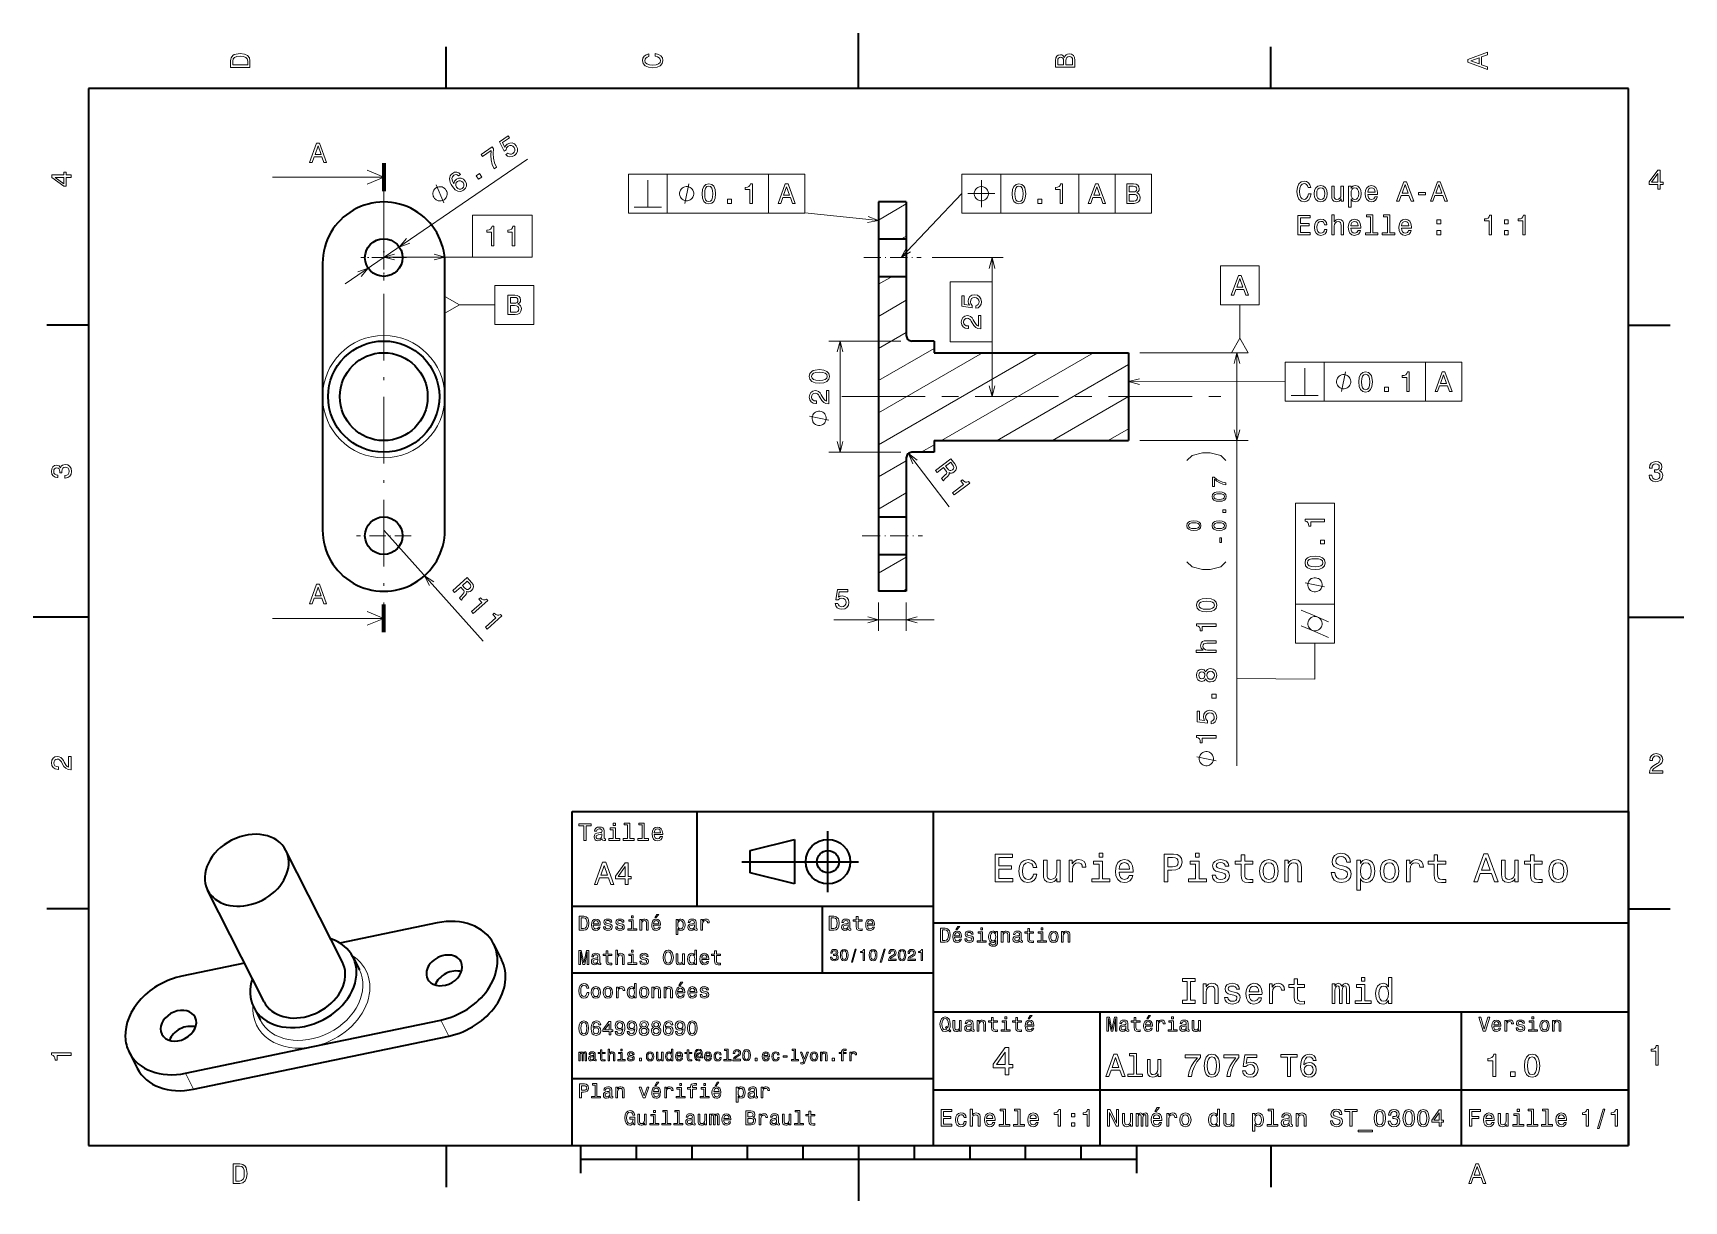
# Model space of a CAD drawing. Extents: x 0 to 297, y 0 to 210.
import ezdxf

# ---------------------------------------------------------------- set-up
doc = ezdxf.new("R2010")
doc.units = 0
doc.linetypes.add('AXES', pattern=[24, 15, -3, 3, -3])
doc.linetypes.add('DASHDOT', pattern=[18.5, 12, -3, 0.5, -3])

msp = doc.modelspace()

# ---------------------------------------------------------------- linework, layer by layer
at = {"color": 7, "lineweight": 35, "ltscale": 0.25}
for p, q in [((148.5, 200), (148.5, 210)), ((10, 105), (0, 105)), ((287, 105), (297, 105)), ((192, 10), (192, 20)), ((148.5, 10), (148.5, 0))]:
    msp.add_line(p, q, dxfattribs=at)
at = {"color": 7, "lineweight": 35, "ltscale": 0.1875}
for p, q in [((74.300003, 200), (74.300003, 207.5)), ((222.699997, 200), (222.699997, 207.5)), ((10, 157.5), (2.5, 157.5)), ((287, 157.5), (294.5, 157.5)), ((10, 52.5), (2.5, 52.5)), ((287, 52.5), (294.5, 52.5)), ((74.300003, 10), (74.300003, 2.5)), ((222.699997, 10), (222.699997, 2.5))]:
    msp.add_line(p, q, dxfattribs=at)
at = {"color": 7, "lineweight": 35}
for p, q in [((287, 200), (10, 200)), ((10, 200), (10, 10)), ((287, 10), (287, 200)), ((52.094452, 168.621262), (52.094452, 144.621262)), ((74.094452, 144.621262), (74.094452, 168.621262)), ((152.100739, 166.246262), (152.100739, 122.996262)), ((162.100739, 152.521255), (197.100739, 152.521255)), ((52.094452, 144.621262), (52.094452, 120.621262)), ((74.094452, 120.621262), (74.094452, 144.621262)), ((162.100739, 136.721268), (197.100739, 136.721268)), ((97, 10), (97, 70)), ((97, 70), (287, 70)), ((162, 10), (162, 70)), ((287, 70), (287, 10)), ((55.671268, 42.922836), (45.504311, 63.031246)), ((127.5, 61), (148.5, 61)), ((41.571114, 35.793625), (31.404158, 55.902035)), ((97, 53), (162, 53)), ((162, 50), (287, 50)), ((97, 41), (162, 41)), ((162, 34), (287, 34)), ((257, 10), (257, 34)), ((50.400635, 27.752892), (73.35466, 32.533039)), ((27.446609, 22.972744), (50.400635, 27.752892)), ((28.899033, 20.100113), (74.807083, 29.66041)), ((97, 22), (162, 22)), ((162, 20), (287, 20)), ((10, 10), (287, 10)), ((97, 10), (287, 10)), ((98.5, 7.5), (198.5, 7.5))]:
    msp.add_line(p, q, dxfattribs=at)
at = {"color": 7, "lineweight": 13}
for p, q in [((56.181087, 164.894104), (88.980202, 187.321198)), ((107.100739, 184.621262), (138.844833, 184.621262)), ((167.100739, 184.621262), (201.180847, 184.621262)), ((63.094452, 184.094131), (43.094452, 184.094131)), ((107.100739, 177.621262), (138.844833, 177.621262)), ((167.100739, 177.621262), (201.180847, 177.621262)), ((145.172302, 134.621262), (145.172302, 154.621262)), ((152.100739, 135.961014), (180.783936, 152.521255)), ((152.100739, 141.734512), (170.783936, 152.521255)), ((163.417542, 136.721268), (190.783936, 152.521255)), ((216.589798, 78.226265), (216.589798, 152.521255)), ((173.417542, 136.721268), (197.100739, 150.39476)), ((225.267319, 150.804153), (257.011414, 150.804153)), ((225.267319, 143.804153), (257.011414, 143.804153)), ((227.100739, 100.285286), (227.100739, 125.493355)), ((234.100739, 100.285286), (234.100739, 125.493355)), ((63.094452, 120.621262), (80.975014, 100.647324)), ((63.094452, 104.744751), (43.094452, 104.744751))]:
    msp.add_line(p, q, dxfattribs=at)
at = {"color": 7, "lineweight": 100, "ltscale": 0.125}
for p, q in [((63.094452, 186.594131), (63.094452, 181.594131)), ((63.094452, 102.244751), (63.094452, 107.244751))]:
    msp.add_line(p, q, dxfattribs=at)
at = {"color": 7, "lineweight": 13, "ltscale": 0.175}
for p, q in [((107.100739, 184.621262), (107.100739, 177.621262)), ((114.100739, 184.621262), (114.100739, 177.621262)), ((132.308807, 184.621262), (132.308807, 177.621262)), ((138.844833, 184.621262), (138.844833, 177.621262)), ((167.100739, 184.621262), (167.100739, 177.621262)), ((174.100739, 184.621262), (174.100739, 177.621262)), ((188.10881, 184.621262), (188.10881, 177.621262)), ((194.644836, 184.621262), (194.644836, 177.621262)), ((201.180847, 184.621262), (201.180847, 177.621262)), ((225.267319, 150.804153), (225.267319, 143.804153)), ((232.267319, 150.804153), (232.267319, 143.804153)), ((250.475388, 150.804153), (250.475388, 143.804153)), ((257.011414, 150.804153), (257.011414, 143.804153)), ((227.100739, 125.493355), (234.100739, 125.493355)), ((227.100739, 107.285286), (234.100739, 107.285286)), ((227.100739, 100.285286), (234.100739, 100.285286))]:
    msp.add_line(p, q, dxfattribs=at)
at = {"color": 7, "linetype": 'DASHDOT', "lineweight": 13}
msp.add_line((63.094452, 181.594131), (63.094452, 107.244751), dxfattribs=at)
at = {"color": 7, "lineweight": 35, "ltscale": 0.125}
for p, q in [((157.100739, 179.621262), (152.100739, 179.621262)), ((152.100739, 172.996262), (157.100739, 172.996262)), ((152.100739, 166.246262), (157.100739, 166.246262)), ((152.100739, 122.996262), (157.100739, 122.996262)), ((152.100739, 116.246262), (157.100739, 116.246262)), ((157.100739, 109.621262), (152.100739, 109.621262)), ((98.5, 10), (98.5, 5)), ((198.5, 10), (198.5, 5))]:
    msp.add_line(p, q, dxfattribs=at)
at = {"color": 7, "lineweight": 35, "ltscale": 0.165625}
for p, q in [((152.100739, 179.621262), (152.100739, 172.996262)), ((157.100739, 179.621262), (157.100739, 172.996262)), ((152.100739, 116.246262), (152.100739, 109.621262)), ((157.100739, 116.246262), (157.100739, 109.621262))]:
    msp.add_line(p, q, dxfattribs=at)
at = {"color": 7, "lineweight": 13, "ltscale": 0.144338}
for p, q in [((152.100739, 176.375519), (157.100739, 179.262283)), ((152.100739, 159.055023), (157.100739, 161.941772)), ((152.100739, 153.281509), (157.100739, 156.168274)), ((152.100739, 130.1875), (157.100739, 133.074249)), ((152.100739, 124.414001), (157.100739, 127.300751)), ((152.100739, 112.866997), (157.100739, 115.753746))]:
    msp.add_line(p, q, dxfattribs=at)
at = {"color": 7, "lineweight": 13, "ltscale": 0.333323}
msp.add_line((152.100739, 176.263977), (138.844833, 177.694824), dxfattribs=at)
at = {"color": 7, "linetype": 'DASHDOT', "lineweight": 13, "ltscale": 0.206068}
for p, q in [((63.094452, 173.74263), (63.094452, 165.499893)), ((67.215813, 169.621262), (58.973087, 169.621262))]:
    msp.add_line(p, q, dxfattribs=at)
at = {"color": 7, "lineweight": 35, "ltscale": 0.158421}
for p, q in [((152.100739, 172.996262), (152.100739, 166.659424)), ((157.100739, 172.996262), (157.100739, 166.659424)), ((152.100739, 122.996262), (152.100739, 116.659424)), ((157.100739, 122.996262), (157.100739, 116.659424))]:
    msp.add_line(p, q, dxfattribs=at)
at = {"color": 7, "lineweight": 13, "ltscale": 0.024626}
msp.add_line((156.247681, 172.996262), (157.100739, 173.48877), dxfattribs=at)
at = {"color": 7, "lineweight": 13, "ltscale": 0.398654}
msp.add_line((63.094452, 169.728592), (79.040604, 169.728592), dxfattribs=at)
at = {"color": 7, "linetype": 'DASHDOT', "lineweight": 13, "ltscale": 0.258418}
msp.add_line((149.432388, 169.621262), (159.769089, 169.621262), dxfattribs=at)
at = {"color": 7, "lineweight": 13, "ltscale": 0.318733}
msp.add_line((161.769089, 169.621262), (174.518417, 169.621262), dxfattribs=at)
at = {"color": 7, "lineweight": 13, "ltscale": 0.108757}
msp.add_line((172.518417, 165.270981), (172.518417, 169.621262), dxfattribs=at)
at = {"color": 7, "lineweight": 35, "ltscale": 0.010329}
for p, q in [((152.100739, 166.659424), (152.100739, 166.246262)), ((157.100739, 166.659424), (157.100739, 166.246262)), ((152.100739, 116.659424), (152.100739, 116.246262)), ((157.100739, 116.659424), (157.100739, 116.246262))]:
    msp.add_line(p, q, dxfattribs=at)
at = {"color": 7, "lineweight": 13, "ltscale": 0.070887}
msp.add_line((152.100739, 164.828522), (154.556335, 166.246262), dxfattribs=at)
at = {"color": 7, "lineweight": 35, "ltscale": 0.265625}
for p, q in [((157.100739, 166.246262), (157.100739, 155.621262)), ((157.100739, 133.621262), (157.100739, 122.996262))]:
    msp.add_line(p, q, dxfattribs=at)
at = {"color": 7, "lineweight": 13, "ltscale": 0.160048}
msp.add_line((76.692528, 161.121262), (83.094452, 161.121262), dxfattribs=at)
at = {"color": 7, "lineweight": 13, "ltscale": 0.150048}
msp.add_line((217.100739, 155.119339), (217.100739, 161.121262), dxfattribs=at)
at = {"color": 7, "lineweight": 13, "ltscale": 0.323211}
for p, q in [((156.100739, 154.621262), (143.172302, 154.621262)), ((156.100739, 134.621262), (143.172302, 134.621262))]:
    msp.add_line(p, q, dxfattribs=at)
at = {"color": 7, "lineweight": 35, "ltscale": 0.1}
for p, q in [((162.100739, 154.621262), (158.100739, 154.621262)), ((162.100739, 134.621262), (158.100739, 134.621262)), ((129, 59), (129, 63))]:
    msp.add_line(p, q, dxfattribs=at)
at = {"color": 7, "lineweight": 35, "ltscale": 0.0525}
for p, q in [((162.100739, 154.621262), (162.100739, 152.521255)), ((162.100739, 136.721268), (162.100739, 134.621262))]:
    msp.add_line(p, q, dxfattribs=at)
at = {"color": 7, "lineweight": 13, "ltscale": 0.246942}
msp.add_line((172.518417, 144.621262), (172.518417, 154.498932), dxfattribs=at)
at = {"color": 7, "lineweight": 13, "ltscale": 0.288675}
msp.add_line((152.100739, 147.508011), (162.100739, 153.281509), dxfattribs=at)
at = {"color": 7, "lineweight": 35, "ltscale": 0.395}
msp.add_line((197.100739, 152.521255), (197.100739, 136.721268), dxfattribs=at)
at = {"color": 7, "lineweight": 13, "ltscale": 0.487226}
for p, q in [((199.100739, 152.521255), (218.589798, 152.521255)), ((199.100739, 136.721268), (218.589798, 136.721268))]:
    msp.add_line(p, q, dxfattribs=at)
at = {"color": 7, "linetype": 'AXES', "lineweight": 13}
msp.add_line((145.502289, 144.621262), (213.699188, 144.621262), dxfattribs=at)
at = {"color": 7, "lineweight": 13, "ltscale": 0.395}
msp.add_line((183.417542, 136.721268), (197.100739, 144.621262), dxfattribs=at)
at = {"color": 7, "lineweight": 13, "ltscale": 0.106325}
msp.add_line((193.417542, 136.721268), (197.100739, 138.847763), dxfattribs=at)
at = {"color": 7, "lineweight": 13, "ltscale": 0.301801}
msp.add_line((157.494919, 134.41687), (164.80838, 124.812302), dxfattribs=at)
at = {"color": 7, "lineweight": 13, "ltscale": 0.066987}
msp.add_line((159.780228, 134.621262), (162.100739, 135.961014), dxfattribs=at)
at = {"color": 7, "linetype": 'DASHDOT', "lineweight": 13, "ltscale": 0.246375}
msp.add_line((63.094452, 124.548752), (63.094452, 114.693771), dxfattribs=at)
at = {"color": 7, "linetype": 'DASHDOT', "lineweight": 13, "ltscale": 0.246374}
msp.add_line((68.021935, 119.621262), (58.166965, 119.621262), dxfattribs=at)
at = {"color": 7, "linetype": 'DASHDOT', "lineweight": 13, "ltscale": 0.27197}
msp.add_line((149.161331, 119.621262), (160.040146, 119.621262), dxfattribs=at)
at = {"color": 7, "lineweight": 13, "ltscale": 0.017949}
msp.add_line((156.478958, 109.621262), (157.100739, 109.98024), dxfattribs=at)
at = {"color": 7, "lineweight": 13, "ltscale": 0.12817}
for p, q in [((152.100739, 107.621262), (152.100739, 102.494446)), ((157.100739, 107.621262), (157.100739, 102.494446))]:
    msp.add_line(p, q, dxfattribs=at)
at = {"color": 7, "lineweight": 13, "ltscale": 0.450901}
msp.add_line((144.064713, 104.494446), (162.100739, 104.494446), dxfattribs=at)
at = {"color": 7, "lineweight": 35, "ltscale": 0.425}
msp.add_line((119.5, 53), (119.5, 70), dxfattribs=at)
at = {"color": 7, "lineweight": 35, "ltscale": 0.275}
msp.add_line((143, 55.5), (143, 66.5), dxfattribs=at)
at = {"color": 7, "lineweight": 35, "ltscale": 0.206155}
for p, q in [((129, 63), (137, 65)), ((137, 57), (129, 59))]:
    msp.add_line(p, q, dxfattribs=at)
at = {"color": 7, "lineweight": 35, "ltscale": 0.2}
msp.add_line((137, 65), (137, 57), dxfattribs=at)
at = {"color": 7, "lineweight": 35, "ltscale": 0.3}
msp.add_line((142, 41), (142, 53), dxfattribs=at)
at = {"color": 7, "lineweight": 35, "ltscale": 0.446574}
msp.add_line((72.700623, 49.998463), (55.21283, 46.356651), dxfattribs=at)
at = {"color": 7, "lineweight": 35, "ltscale": 0.080473}
for p, q in [((82.844109, 46.229309), (84.296532, 43.356682)), ((17.303118, 26.741894), (18.755539, 23.869267))]:
    msp.add_line(p, q, dxfattribs=at)
at = {"color": 7, "lineweight": 35, "ltscale": 0.287185}
msp.add_line((38.038689, 42.780159), (26.792564, 40.438168), dxfattribs=at)
at = {"color": 7, "lineweight": 35, "ltscale": 0.064379}
for p, q in [((57.545341, 43.870392), (58.707275, 41.572289)), ((39.697044, 34.846073), (40.858982, 32.54797))]:
    msp.add_line(p, q, dxfattribs=at)
at = {"color": 7, "lineweight": 35, "ltscale": 0.35}
msp.add_line((192, 20), (192, 34), dxfattribs=at)
at = {"color": 7, "lineweight": 13, "ltscale": 0.080473}
for p, q in [((73.35466, 32.533039), (74.807083, 29.66041)), ((27.446609, 22.972744), (28.899033, 20.100113))]:
    msp.add_line(p, q, dxfattribs=at)
at = {"color": 7, "lineweight": 35, "ltscale": 0.0625}
for p, q in [((108.5, 10), (108.5, 7.5)), ((118.5, 10), (118.5, 7.5)), ((128.5, 10), (128.5, 7.5)), ((138.5, 10), (138.5, 7.5)), ((158.5, 10), (158.5, 7.5)), ((168.5, 10), (168.5, 7.5)), ((178.5, 10), (178.5, 7.5)), ((188.5, 10), (188.5, 7.5))]:
    msp.add_line(p, q, dxfattribs=at)
at = {"color": 7, "lineweight": 13}
for points in [[(35.533215, 204.994965), (35.533215, 203.829971), (39.033215, 203.829971), (39.033215, 204.994965), (38.922264, 205.544678), (38.584366, 205.953171), (38.034657, 206.205338), (37.283215, 206.296112), (36.516644, 206.215424), (36.21405, 206.114563), (35.971977, 205.973343), (35.644165, 205.56485), (35.563473, 205.297562)], [(35.951801, 204.959656), (36.027451, 205.342941), (36.259438, 205.605194), (36.672985, 205.761536), (37.283215, 205.811966), (37.873272, 205.756485), (38.286816, 205.600143), (38.533936, 205.332855), (38.614628, 204.959656), (38.614628, 204.298996), (35.951801, 204.298996)], [(111.93206, 205.817017), (112.35569, 205.716141), (112.658287, 205.549713), (112.844887, 205.317734), (112.905403, 205.045395), (112.814629, 204.71759), (112.54229, 204.460388), (112.098488, 204.28891), (111.483215, 204.233429), (110.872986, 204.28891), (110.424141, 204.455338), (110.151802, 204.71254), (110.055984, 205.045395), (110.106415, 205.287476), (110.247627, 205.494247), (110.474571, 205.655624), (110.787247, 205.766571), (110.787247, 206.245682), (110.308144, 206.094391), (109.94503, 205.832138), (109.718086, 205.474075), (109.637398, 205.045395), (109.763474, 204.510818), (110.116501, 204.10231), (110.696472, 203.840057), (111.483215, 203.749283), (112.269958, 203.840057), (112.84993, 204.10231), (113.208, 204.510818), (113.329041, 205.045395), (113.233215, 205.51442), (112.965927, 205.892654), (112.527161, 206.159943), (111.93206, 206.301163)], [(185.542007, 205.630417), (185.249496, 205.983429), (185.052811, 206.074219), (184.81073, 206.104477), (184.432495, 206.03891), (184.160156, 205.842224), (183.993729, 205.524506), (183.933212, 205.080704), (183.933212, 203.835022), (187.433212, 203.835022), (187.433212, 205.151306), (187.36261, 205.620331), (187.155838, 205.968307), (186.828018, 206.185165), (186.384216, 206.260818), (186.08667, 206.215424), (185.839554, 206.094391), (185.65799, 205.897705)], [(185.385666, 204.984879), (185.385666, 204.298996), (184.351807, 204.298996), (184.351807, 205.025223), (184.382065, 205.297562), (184.472839, 205.489197), (184.629181, 205.605194), (184.86116, 205.645538), (185.093155, 205.600143), (185.254532, 205.479111), (185.355408, 205.272339)], [(187.014618, 205.095825), (187.014618, 204.298996), (185.809296, 204.298996), (185.809296, 205.050446), (185.844589, 205.368164), (185.9505, 205.595108), (186.132065, 205.731277), (186.394302, 205.776657), (186.671692, 205.731277), (186.863327, 205.605194), (186.979324, 205.393372)], [(261.633209, 203.466858), (261.633209, 203.930847), (260.604401, 204.298996), (260.604401, 205.695969), (261.633209, 206.064133), (261.633209, 206.538193), (258.128174, 205.257217), (258.128174, 204.742798)], [(260.17572, 204.460388), (258.632477, 205), (260.17572, 205.539627)], [(49.746124, 186.719131), (50.210102, 186.719131), (50.578255, 187.747955), (51.975231, 187.747955), (52.343388, 186.719131), (52.817448, 186.719131), (51.536469, 190.224182), (51.02206, 190.224182)], [(85.050568, 188.162888), (85.37558, 187.88414), (85.761749, 187.757187), (86.175354, 187.795609), (86.601051, 187.995056), (86.970284, 188.357498), (87.159683, 188.786362), (87.145805, 189.253418), (86.940247, 189.723801), (86.604736, 190.062576), (86.197113, 190.229843), (85.751091, 190.212006), (85.298882, 190.006668), (85.020813, 189.743225), (84.873291, 189.440735), (84.45755, 190.298935), (85.723114, 191.164291), (85.4897, 191.505661), (83.945206, 190.449585), (84.763779, 188.761017), (85.096817, 188.988739), (85.204491, 189.349503), (85.464165, 189.63092), (85.761917, 189.767303), (86.056992, 189.773575), (86.325531, 189.657837), (86.550659, 189.426865), (86.684204, 189.133286), (86.690468, 188.838196), (86.574722, 188.569672), (86.343758, 188.344543), (86.103188, 188.222809), (85.867035, 188.201843), (85.639664, 188.266327), (85.437737, 188.427612)], [(50.739639, 188.17662), (51.279266, 189.719849), (51.81889, 188.17662)], [(82.935577, 185.610901), (83.356049, 185.898407), (83.023743, 186.679245), (82.826828, 187.485458), (82.761139, 188.314194), (82.825142, 189.176636), (82.588875, 189.522171), (80.607254, 188.167191), (80.866295, 187.788361), (82.448257, 188.870056), (82.374611, 187.994919), (82.43045, 187.171661), (82.615974, 186.382095)], [(6.833213, 184.02739), (6.833213, 184.481277), (5.965778, 184.481277), (5.965778, 184.98056), (5.56232, 184.98056), (5.56232, 184.481277), (3.408862, 184.481277), (3.408862, 184.022339), (5.521974, 182.489197), (5.965778, 182.489197), (5.965778, 184.02739)], [(76.902168, 184.582932), (76.592499, 184.866058), (76.238525, 184.990585), (75.847267, 184.955215), (75.443909, 184.758835), (75.218216, 184.561737), (75.059982, 184.337463), (74.960892, 184.080322), (74.927948, 183.788971), (74.959618, 183.474609), (75.058746, 183.133057), (75.225342, 182.764328), (75.462036, 182.382416), (75.932861, 181.836823), (76.430054, 181.547501), (76.935425, 181.514267), (77.444809, 181.734283), (77.797394, 182.085327), (77.971664, 182.491638), (77.960846, 182.93634), (77.764038, 183.376068), (77.422844, 183.72316), (77.023544, 183.896118), (76.597023, 183.885513), (76.185127, 183.70163), (75.846565, 183.347946), (75.713242, 182.908539), (75.462563, 183.40918), (75.370903, 183.829147), (75.441101, 184.164291), (75.67865, 184.424469), (75.909576, 184.533493), (76.127548, 184.554245), (76.331253, 184.479706), (76.519165, 184.321045)], [(80.142998, 183.701416), (80.717499, 184.094238), (80.293358, 184.714539), (79.718857, 184.321701)], [(292.277374, 181.916794), (292.731262, 181.916794), (292.731262, 182.784225), (293.23056, 182.784225), (293.23056, 183.187683), (292.731262, 183.187683), (292.731262, 185.341141), (292.272339, 185.341141), (290.739197, 183.228027), (290.739197, 182.784225), (292.277374, 182.784225)], [(291.162842, 183.187683), (292.277374, 184.756134), (292.277374, 183.187683)], [(5.56232, 182.912827), (3.993876, 184.02739), (5.56232, 184.02739)], [(74.279922, 181.812408), (74.214073, 181.908707), (74.034218, 182.06839), (73.887291, 182.179932), (73.773285, 182.243301), (73.578201, 182.321915), (73.334969, 182.367584), (73.124664, 182.365128), (72.99543, 182.347427), (72.818047, 182.296799), (72.592506, 182.213257), (72.496201, 182.1474), (72.399895, 182.081543), (72.240211, 181.901703), (72.128677, 181.754761), (72.0653, 181.640762), (71.986694, 181.445679), (71.94101, 181.202454), (71.943481, 180.992126), (71.961182, 180.8629), (72.011803, 180.685516), (72.095352, 180.459991), (72.161201, 180.363678), (72.227051, 180.267365), (72.406906, 180.107697), (72.553841, 179.996155), (72.667839, 179.93277), (72.862923, 179.854172), (73.106155, 179.808487), (73.316467, 179.810959), (73.445702, 179.828659), (73.623085, 179.879272), (73.848618, 179.96283), (73.944923, 180.028687), (74.041229, 180.094528), (74.200912, 180.274384), (74.312447, 180.42131), (74.375832, 180.535309), (74.454437, 180.730408), (74.500114, 180.973633), (74.49765, 181.183945), (74.47995, 181.313171), (74.429321, 181.490555), (74.345779, 181.716095)], [(77.363068, 183.095779), (77.496613, 182.8022), (77.516678, 182.522675), (77.420433, 182.261353), (77.215767, 182.060318), (76.941681, 181.93399), (76.6661, 181.934952), (76.408737, 182.052231), (76.191933, 182.288879), (76.057076, 182.575455), (76.039848, 182.85083), (76.14595, 183.106659), (76.372749, 183.328949), (76.628868, 183.436859), (76.890434, 183.438538), (77.140785, 183.322586)], [(118.884071, 181.121262), (118.884071, 181.23793), (118.825737, 181.471268), (118.767403, 181.646255), (118.709068, 181.762924), (118.592407, 181.937927), (118.417404, 182.11293), (118.242409, 182.229599), (118.12574, 182.287933), (117.950737, 182.346268), (117.717407, 182.404602), (117.600739, 182.404602), (117.48407, 182.404602), (117.25074, 182.346268), (117.075737, 182.287933), (116.959068, 182.229599), (116.784073, 182.11293), (116.60907, 181.937927), (116.492409, 181.762924), (116.434074, 181.646255), (116.37574, 181.471268), (116.317406, 181.23793), (116.317406, 181.121262), (116.317406, 181.004593), (116.37574, 180.771255), (116.434074, 180.596268), (116.492409, 180.479599), (116.60907, 180.304596), (116.784073, 180.129593), (116.959068, 180.012924), (117.075737, 179.95459), (117.25074, 179.896255), (117.48407, 179.837921), (117.600739, 179.837921), (117.717407, 179.837921), (117.950737, 179.896255), (118.12574, 179.95459), (118.242409, 180.012924), (118.417404, 180.129593), (118.592407, 180.304596), (118.709068, 180.479599), (118.767403, 180.596268), (118.825737, 180.771255), (118.884071, 181.004593)], [(120.353333, 181.080917), (120.428978, 180.289124), (120.666016, 179.724289), (121.04425, 179.381348), (121.568748, 179.270401), (122.088203, 179.381348), (122.466446, 179.724289), (122.698433, 180.289124), (122.779121, 181.080917), (122.698433, 181.867661), (122.602615, 182.180344), (122.466446, 182.437546), (122.088203, 182.780487), (121.568748, 182.896484), (121.04425, 182.780487), (120.666016, 182.432495), (120.428978, 181.867661)], [(120.837479, 181.080917), (120.877831, 181.691147), (121.003906, 182.129913), (121.23085, 182.387115), (121.568748, 182.47789), (121.901604, 182.387115), (122.128548, 182.129913), (122.254631, 181.691147), (122.294975, 181.080917), (122.254631, 180.465637), (122.128548, 180.026886), (121.901604, 179.769684), (121.568748, 179.683945), (121.23085, 179.769684), (121.003906, 180.026886), (120.877831, 180.465637)], [(128.950012, 179.371262), (129.408951, 179.371262), (129.408951, 182.896484), (129.06601, 182.896484), (128.975235, 182.588837), (128.793671, 182.382065), (128.516296, 182.261032), (128.133011, 182.220688), (128.133011, 181.86261), (128.950012, 181.86261)], [(171.884079, 181.121262), (171.884079, 181.23793), (171.825745, 181.471268), (171.76741, 181.646255), (171.709076, 181.762924), (171.592407, 181.937927), (171.417404, 182.11293), (171.242401, 182.229599), (171.125732, 182.287933), (170.950745, 182.346268), (170.717407, 182.404602), (170.600739, 182.404602), (170.48407, 182.404602), (170.250732, 182.346268), (170.075745, 182.287933), (169.959076, 182.229599), (169.784073, 182.11293), (169.60907, 181.937927), (169.492401, 181.762924), (169.434067, 181.646255), (169.375732, 181.471268), (169.317398, 181.23793), (169.317398, 181.121262), (169.317398, 181.004593), (169.375732, 180.771255), (169.434067, 180.596268), (169.492401, 180.479599), (169.60907, 180.304596), (169.784073, 180.129593), (169.959076, 180.012924), (170.075745, 179.95459), (170.250732, 179.896255), (170.48407, 179.837921), (170.600739, 179.837921), (170.717407, 179.837921), (170.950745, 179.896255), (171.125732, 179.95459), (171.242401, 180.012924), (171.417404, 180.129593), (171.592407, 180.304596), (171.709076, 180.479599), (171.76741, 180.596268), (171.825745, 180.771255), (171.884079, 181.004593)], [(229.43576, 181.065781), (229.334885, 180.642151), (229.168457, 180.339554), (228.936478, 180.152954), (228.664139, 180.092438), (228.336334, 180.183228), (228.079132, 180.455551), (227.907654, 180.899353), (227.852173, 181.514633), (227.907654, 182.124863), (228.074081, 182.573715), (228.331284, 182.846039), (228.664139, 182.941864), (228.906219, 182.891434), (229.112991, 182.750229), (229.274368, 182.523285), (229.385315, 182.210602), (229.864426, 182.210602), (229.713135, 182.689713), (229.450882, 183.052811), (229.092819, 183.27977), (228.664139, 183.360458), (228.129562, 183.234375), (227.721054, 182.881348), (227.458801, 182.301376), (227.368027, 181.514633), (227.458801, 180.72789), (227.721054, 180.147919), (228.129562, 179.789856), (228.664139, 179.668808), (229.133163, 179.764633), (229.511398, 180.031921), (229.778687, 180.470688), (229.919907, 181.065781)], [(230.479706, 181.116211), (230.560394, 180.500946), (230.792389, 180.047058), (231.160538, 179.764633), (231.65477, 179.668808), (232.143967, 179.764633), (232.512115, 180.042007), (232.74411, 180.495895), (232.829849, 181.116211), (232.74411, 181.731491), (232.512115, 182.19043), (232.143967, 182.467804), (231.65477, 182.568665), (231.160538, 182.467804), (230.792389, 182.185379), (230.560394, 181.731491)], [(230.933594, 181.121262), (230.978973, 181.57515), (231.120193, 181.902954), (231.347137, 182.104691), (231.65477, 182.175293), (231.957367, 182.104691), (232.184311, 181.908005), (232.325516, 181.57515), (232.375961, 181.121262), (232.325516, 180.662323), (232.184311, 180.329468), (231.957367, 180.127747), (231.65477, 180.06218), (231.347137, 180.127747), (231.120193, 180.329468), (230.978973, 180.662323)], [(235.734741, 182.472839), (235.290939, 182.472839), (235.290939, 180.909439), (235.240509, 180.546341), (235.094254, 180.284088), (234.86731, 180.122696), (234.569763, 180.072266), (234.332733, 180.11261), (234.181427, 180.233658), (234.095703, 180.44043), (234.075516, 180.732925), (234.075516, 182.472839), (233.631714, 182.472839), (233.631714, 180.692581), (233.646851, 180.334518), (233.742676, 180.036972), (234.035172, 179.764633), (234.504196, 179.668808), (234.756363, 179.704117), (234.973221, 179.794891), (235.159821, 179.951233), (235.311111, 180.178177), (235.311111, 179.764633), (235.734741, 179.764633)], [(237.101456, 182.05426), (237.101456, 182.472839), (236.657654, 182.472839), (236.657654, 178.715637), (237.101456, 178.715637), (237.101456, 180.178177), (237.257797, 179.941147), (237.434311, 179.784805), (237.878113, 179.668808), (238.301743, 179.764633), (238.634598, 180.052094), (238.851456, 180.505981), (238.932144, 181.121262), (238.851456, 181.731491), (238.634598, 182.185379), (238.301743, 182.467804), (237.878113, 182.568665), (237.636047, 182.538406), (237.429276, 182.442581), (237.252762, 182.281204)], [(237.802475, 180.06723), (237.504913, 180.132782), (237.288055, 180.334518), (237.151886, 180.662323), (237.106506, 181.121262), (237.151886, 181.57515), (237.288055, 181.902954), (237.504913, 182.09964), (237.802475, 182.170258), (238.074799, 182.09964), (238.291656, 181.897919), (238.427826, 181.570114), (238.478256, 181.121262), (238.427826, 180.667374), (238.291656, 180.334518), (238.074799, 180.132782)], [(240.107224, 180.990143), (241.882446, 180.990143), (241.887482, 181.196915), (241.806793, 181.776886), (241.584885, 182.210602), (241.231857, 182.472839), (240.762848, 182.568665), (240.303909, 182.467804), (239.950882, 182.185379), (239.723938, 181.726456), (239.64325, 181.121262), (239.718903, 180.500946), (239.945847, 180.047058), (240.293823, 179.764633), (240.747711, 179.668808), (241.141083, 179.734375), (241.463852, 179.905838), (241.700882, 180.178177), (241.837051, 180.54129), (241.398285, 180.54129), (241.30751, 180.339554), (241.176392, 180.188263), (240.803192, 180.06723), (240.515717, 180.122696), (240.298859, 180.29921), (240.157654, 180.586685), (240.107224, 180.975006)], [(240.107224, 181.363342), (240.162704, 181.711319), (240.298859, 181.968521), (240.505646, 182.124863), (240.777969, 182.180344), (241.045258, 182.124863), (241.252029, 181.968521), (241.378113, 181.711319), (241.423508, 181.363342)], [(245.301743, 179.764633), (245.765717, 179.764633), (246.133881, 180.793457), (247.530853, 180.793457), (247.899017, 179.764633), (248.373077, 179.764633), (247.092102, 183.269684), (246.577682, 183.269684)], [(246.295258, 181.222122), (246.834885, 182.76535), (247.374512, 181.222122)], [(249.260681, 180.919525), (250.48114, 180.919525), (250.48114, 181.317947), (249.260681, 181.317947)], [(251.373795, 179.764633), (251.837769, 179.764633), (252.205933, 180.793457), (253.602905, 180.793457), (253.971054, 179.764633), (254.445114, 179.764633), (253.164139, 183.269684), (252.649734, 183.269684)], [(252.36731, 181.222122), (252.906937, 182.76535), (253.446564, 181.222122)], [(124.956787, 179.371262), (125.652756, 179.371262), (125.652756, 180.122696), (124.956787, 180.122696)], [(79.040604, 177.228592), (79.040604, 169.728592), (89.812645, 169.728592), (89.812645, 177.228592)], [(82.467834, 171.728592), (82.926773, 171.728592), (82.926773, 175.253815), (82.583832, 175.253815), (82.49305, 174.946167), (82.311493, 174.73941), (82.034119, 174.618362), (81.650833, 174.578018), (81.650833, 174.219955), (82.467834, 174.219955)], [(86.203857, 171.728592), (86.662796, 171.728592), (86.662796, 175.253815), (86.319855, 175.253815), (86.229073, 174.946167), (86.047516, 174.73941), (85.770142, 174.618362), (85.386856, 174.578018), (85.386856, 174.219955), (86.203857, 174.219955)], [(227.559677, 173.717804), (229.778687, 173.717804), (229.778687, 174.141434), (228.023651, 174.141434), (228.023651, 175.326599), (229.587051, 175.326599), (229.587051, 175.745178), (228.023651, 175.745178), (228.023651, 176.794174), (229.738342, 176.794174), (229.738342, 177.217804), (227.559677, 177.217804)], [(232.335602, 175.52832), (232.774368, 175.52832), (232.683594, 175.931778), (232.466736, 176.249512), (232.12883, 176.446198), (231.690079, 176.521835), (231.205933, 176.420975), (230.837769, 176.13855), (230.605789, 175.679626), (230.525085, 175.064346), (230.600739, 174.454117), (230.827682, 174.000229), (231.18576, 173.717804), (231.674942, 173.621979), (232.108658, 173.697632), (232.446564, 173.909439), (232.678543, 174.242294), (232.779419, 174.686096), (232.355789, 174.686096), (232.280136, 174.403687), (232.138916, 174.191864), (231.937195, 174.060745), (231.690079, 174.020401), (231.382446, 174.085953), (231.160538, 174.287689), (231.024368, 174.615494), (230.978973, 175.079468), (231.024368, 175.533371), (231.165573, 175.861176), (231.392532, 176.062912), (231.690079, 176.133514), (231.952316, 176.08812), (232.149017, 175.972122), (232.280136, 175.780487)], [(233.646851, 173.717804), (234.090652, 173.717804), (234.090652, 175.281204), (234.136047, 175.639267), (234.282288, 175.90152), (234.509247, 176.062912), (234.811829, 176.123428), (235.053909, 176.072998), (235.2052, 175.936829), (235.280853, 175.709885), (235.306076, 175.407288), (235.306076, 173.717804), (235.749878, 173.717804), (235.749878, 175.498062), (235.729706, 175.85614), (235.638916, 176.153687), (235.34137, 176.42601), (234.877396, 176.521835), (234.625229, 176.486542), (234.408371, 176.390717), (234.226822, 176.23941), (234.090652, 176.032639), (234.090652, 177.338837), (233.646851, 177.338837)], [(237.071198, 174.943314), (238.84642, 174.943314), (238.851456, 175.150085), (238.770767, 175.730057), (238.548859, 176.163773), (238.195847, 176.42601), (237.726822, 176.521835), (237.267883, 176.420975), (236.914856, 176.13855), (236.687912, 175.679626), (236.607224, 175.074432), (236.682877, 174.454117), (236.909821, 174.000229), (237.257797, 173.717804), (237.711685, 173.621979), (238.105057, 173.687546), (238.427826, 173.859009), (238.664856, 174.131348), (238.801025, 174.494461), (238.362274, 174.494461), (238.271484, 174.292725), (238.140366, 174.141434), (237.767166, 174.020401), (237.479706, 174.075867), (237.262848, 174.25238), (237.121628, 174.539856), (237.071198, 174.928177)], [(237.071198, 175.316513), (237.126678, 175.66449), (237.262848, 175.921692), (237.46962, 176.078033), (237.741943, 176.133514), (238.009247, 176.078033), (238.216019, 175.921692), (238.342087, 175.66449), (238.387482, 175.316513)], [(240.601456, 176.965637), (240.601456, 174.091003), (239.688629, 174.091003), (239.688629, 173.717804), (241.953049, 173.717804), (241.953049, 174.091003), (241.045258, 174.091003), (241.045258, 177.338837), (239.905487, 177.338837), (239.905487, 176.965637)], [(243.637482, 176.965637), (243.637482, 174.091003), (242.724655, 174.091003), (242.724655, 173.717804), (244.989075, 173.717804), (244.989075, 174.091003), (244.081284, 174.091003), (244.081284, 177.338837), (242.941513, 177.338837), (242.941513, 176.965637)], [(246.179276, 174.943314), (247.954483, 174.943314), (247.959534, 175.150085), (247.878845, 175.730057), (247.656937, 176.163773), (247.303909, 176.42601), (246.834885, 176.521835), (246.375961, 176.420975), (246.022934, 176.13855), (245.79599, 175.679626), (245.715286, 175.074432), (245.790939, 174.454117), (246.017883, 174.000229), (246.365875, 173.717804), (246.819763, 173.621979), (247.213135, 173.687546), (247.535904, 173.859009), (247.772934, 174.131348), (247.909088, 174.494461), (247.470337, 174.494461), (247.379562, 174.292725), (247.248428, 174.141434), (246.875229, 174.020401), (246.587769, 174.075867), (246.370911, 174.25238), (246.229706, 174.539856), (246.179276, 174.928177)], [(246.179276, 175.316513), (246.234741, 175.66449), (246.370911, 175.921692), (246.577682, 176.078033), (246.850021, 176.133514), (247.11731, 176.078033), (247.324081, 175.921692), (247.450165, 175.66449), (247.495544, 175.316513)], [(252.55896, 175.674576), (253.254913, 175.674576), (253.254913, 176.42601), (252.55896, 176.42601)], [(261.924225, 173.717804), (262.383148, 173.717804), (262.383148, 177.243027), (262.040222, 177.243027), (261.949432, 176.935379), (261.767883, 176.728607), (261.490509, 176.607574), (261.107208, 176.56723), (261.107208, 176.209152), (261.924225, 176.209152)], [(264.703033, 175.674576), (265.399017, 175.674576), (265.399017, 176.42601), (264.703033, 176.42601)], [(267.996277, 173.717804), (268.4552, 173.717804), (268.4552, 177.243027), (268.112274, 177.243027), (268.021484, 176.935379), (267.839935, 176.728607), (267.562561, 176.607574), (267.17926, 176.56723), (267.17926, 176.209152), (267.996277, 176.209152)], [(252.55896, 173.717804), (253.254913, 173.717804), (253.254913, 174.469238), (252.55896, 174.469238)], [(264.703033, 173.717804), (265.399017, 173.717804), (265.399017, 174.469238), (264.703033, 174.469238)], [(213.600739, 168.121262), (213.600739, 161.121262), (220.600739, 161.121262), (220.600739, 168.121262)], [(215.567596, 162.871262), (216.03157, 162.871262), (216.399734, 163.900085), (217.796707, 163.900085), (218.164856, 162.871262), (218.638916, 162.871262), (217.357941, 166.376312), (216.843536, 166.376312)], [(83.094452, 164.621262), (83.094452, 157.621262), (90.094452, 157.621262), (90.094452, 164.621262)], [(165.018417, 154.498932), (172.518417, 154.498932), (172.518417, 165.270981), (165.018417, 165.270981)], [(216.561111, 164.328751), (217.100739, 165.871979), (217.640366, 164.328751)], [(74.094452, 159.621262), (76.692528, 161.121262), (74.094452, 162.621262)], [(87.224854, 161.262466), (87.577881, 161.554977), (87.668655, 161.751663), (87.698921, 161.993744), (87.633362, 162.371979), (87.436676, 162.644318), (87.11895, 162.810745), (86.67514, 162.871262), (85.429466, 162.871262), (85.429466, 159.371262), (86.74575, 159.371262), (87.214767, 159.441864), (87.562752, 159.648636), (87.77961, 159.976456), (87.855255, 160.420258), (87.809868, 160.717804), (87.688835, 160.96492), (87.492149, 161.146484)], [(86.579323, 161.418808), (85.893448, 161.418808), (85.893448, 162.452667), (86.619667, 162.452667), (86.891998, 162.422409), (87.083649, 162.331635), (87.199638, 162.175293), (87.23999, 161.943314), (87.194595, 161.711319), (87.073563, 161.549942), (86.866791, 161.449066)], [(86.690277, 159.789856), (85.893448, 159.789856), (85.893448, 160.995178), (86.644882, 160.995178), (86.962608, 160.959885), (87.189552, 160.853973), (87.325722, 160.672409), (87.371109, 160.410172), (87.325722, 160.132782), (87.199638, 159.941147), (86.987823, 159.82515)], [(169.605591, 160.502243), (170.019135, 160.61319), (170.341904, 160.860306), (170.543625, 161.223419), (170.619278, 161.687408), (170.528503, 162.196762), (170.281387, 162.595184), (169.888016, 162.847351), (169.383682, 162.943161), (168.914673, 162.857422), (168.546509, 162.615356), (168.309479, 162.237106), (168.22374, 161.747925), (168.284271, 161.369675), (168.450684, 161.077164), (167.507599, 161.218384), (167.507599, 162.751526), (167.094055, 162.751526), (167.094055, 160.880478), (168.949966, 160.603104), (168.949966, 161.006561), (168.712936, 161.299072), (168.627197, 161.672272), (168.682678, 161.995041), (168.844055, 162.242157), (169.091187, 162.398499), (169.408905, 162.453979), (169.726624, 162.398499), (169.97374, 162.237106), (170.130081, 161.98999), (170.185562, 161.672272), (170.150253, 161.404984), (170.034271, 161.198212), (169.852707, 161.046906), (169.605591, 160.971268)], [(170.518417, 156.786392), (170.518417, 159.192017), (170.084702, 159.192017), (170.084702, 157.29071), (169.847656, 157.396622), (169.65097, 157.578186), (169.292908, 158.13797), (169.141617, 158.435532), (168.924759, 158.768387), (168.672592, 159.005417), (168.375046, 159.141586), (168.03714, 159.192017), (167.61351, 159.106277), (167.280655, 158.869247), (167.068848, 158.506134), (166.993195, 158.037109), (167.078934, 157.552963), (167.315964, 157.184814), (167.694214, 156.947769), (168.193481, 156.867081), (168.264099, 156.867081), (168.264099, 157.326019), (168.22374, 157.326019), (167.880798, 157.371399), (167.628647, 157.507568), (167.467255, 157.724426), (167.411789, 158.011902), (167.462219, 158.304398), (167.588303, 158.521255), (167.784988, 158.662476), (168.032104, 158.712906), (168.264099, 158.677597), (168.460785, 158.581787), (168.632248, 158.420395), (168.783539, 158.198502), (168.944931, 157.90094), (169.257599, 157.406708), (169.590454, 157.058731), (169.993912, 156.851959), (170.503281, 156.786392)], [(218.600739, 152.521255), (217.100739, 155.119339), (215.600739, 152.521255)], [(141.462646, 147.05719), (142.254425, 147.132843), (142.819275, 147.369873), (143.162201, 147.748108), (143.273163, 148.272614), (143.162201, 148.792053), (142.819275, 149.170303), (142.254425, 149.402283), (141.462646, 149.482986), (140.675903, 149.402283), (140.36322, 149.306473), (140.106018, 149.170303), (139.763077, 148.792053), (139.647079, 148.272614), (139.763077, 147.748108), (140.111053, 147.369873), (140.675903, 147.132843)], [(141.462646, 147.541336), (140.852417, 147.58168), (140.413651, 147.707764), (140.156448, 147.934708), (140.065674, 148.272614), (140.156448, 148.605453), (140.413651, 148.832397), (140.852417, 148.958481), (141.462646, 148.998825), (142.077911, 148.958481), (142.516678, 148.832397), (142.77388, 148.605453), (142.859619, 148.272614), (142.77388, 147.934708), (142.516678, 147.707764), (142.077911, 147.58168)], [(237.050659, 147.304153), (237.050659, 147.420822), (236.992325, 147.65416), (236.93399, 147.829147), (236.875656, 147.945816), (236.758987, 148.120819), (236.583984, 148.295822), (236.408981, 148.412491), (236.292313, 148.470825), (236.117325, 148.52916), (235.883987, 148.587494), (235.767319, 148.587494), (235.65065, 148.587494), (235.417313, 148.52916), (235.242325, 148.470825), (235.125656, 148.412491), (234.950653, 148.295822), (234.77565, 148.120819), (234.658981, 147.945816), (234.600647, 147.829147), (234.542313, 147.65416), (234.483978, 147.420822), (234.483978, 147.304153), (234.483978, 147.187485), (234.542313, 146.954147), (234.600647, 146.77916), (234.658981, 146.662491), (234.77565, 146.487488), (234.950653, 146.312485), (235.125656, 146.195816), (235.242325, 146.137482), (235.417313, 146.079147), (235.65065, 146.020813), (235.767319, 146.020813), (235.883987, 146.020813), (236.117325, 146.079147), (236.292313, 146.137482), (236.408981, 146.195816), (236.583984, 146.312485), (236.758987, 146.487488), (236.875656, 146.662491), (236.93399, 146.77916), (236.992325, 146.954147), (237.050659, 147.187485)], [(238.519913, 147.263809), (238.595566, 146.472015), (238.832596, 145.907181), (239.210831, 145.56424), (239.735336, 145.453293), (240.254776, 145.56424), (240.633026, 145.907181), (240.865021, 146.472015), (240.945709, 147.263809), (240.865021, 148.050552), (240.769196, 148.363235), (240.633026, 148.620438), (240.254776, 148.963379), (239.735336, 149.079376), (239.210831, 148.963379), (238.832596, 148.615387), (238.595566, 148.050552)], [(239.004059, 147.263809), (239.044403, 147.874039), (239.170486, 148.312805), (239.39743, 148.570007), (239.735336, 148.660782), (240.068176, 148.570007), (240.295135, 148.312805), (240.421204, 147.874039), (240.461548, 147.263809), (240.421204, 146.648529), (240.295135, 146.209778), (240.068176, 145.952576), (239.735336, 145.866837), (239.39743, 145.952576), (239.170486, 146.209778), (239.044403, 146.648529)], [(247.116592, 145.554153), (247.575531, 145.554153), (247.575531, 149.079376), (247.23259, 149.079376), (247.141815, 148.771729), (246.960251, 148.564957), (246.682877, 148.443924), (246.299591, 148.40358), (246.299591, 148.045502), (247.116592, 148.045502)], [(143.172302, 143.30603), (143.172302, 145.711655), (142.738586, 145.711655), (142.738586, 143.810364), (142.501541, 143.91626), (142.304855, 144.097824), (141.946793, 144.657623), (141.795502, 144.95517), (141.578644, 145.288025), (141.326477, 145.525055), (141.028931, 145.661224), (140.691025, 145.711655), (140.267395, 145.625916), (139.93454, 145.388885), (139.722733, 145.025772), (139.647079, 144.556763), (139.732819, 144.072601), (139.969849, 143.704453), (140.348083, 143.467422), (140.847366, 143.386734), (140.917969, 143.386734), (140.917969, 143.845657), (140.877625, 143.845657), (140.534683, 143.891052), (140.282532, 144.027222), (140.12114, 144.24408), (140.065674, 144.53154), (140.116104, 144.824051), (140.242188, 145.040909), (140.438873, 145.182114), (140.685974, 145.232544), (140.917969, 145.19725), (141.114655, 145.101425), (141.286133, 144.940048), (141.437424, 144.71814), (141.598816, 144.420593), (141.911484, 143.926346), (142.244339, 143.578369), (142.647797, 143.371597), (143.157166, 143.30603)], [(243.123367, 145.554153), (243.819336, 145.554153), (243.819336, 146.305588), (243.123367, 146.305588)], [(141.422302, 142.01857), (141.305634, 142.01857), (141.072296, 141.960236), (140.897293, 141.901901), (140.780624, 141.843567), (140.605621, 141.726898), (140.430634, 141.55191), (140.313965, 141.376907), (140.25563, 141.260239), (140.197296, 141.085236), (140.138962, 140.851898), (140.138962, 140.735245), (140.138962, 140.618576), (140.197296, 140.385239), (140.25563, 140.210236), (140.313965, 140.093567), (140.430634, 139.918579), (140.605621, 139.743576), (140.780624, 139.626907), (140.897293, 139.568573), (141.072296, 139.510239), (141.305634, 139.451904), (141.422302, 139.451904), (141.538956, 139.451904), (141.772293, 139.510239), (141.947296, 139.568573), (142.063965, 139.626907), (142.238953, 139.743576), (142.413956, 139.918579), (142.530624, 140.093567), (142.588959, 140.210236), (142.647293, 140.385239), (142.705627, 140.618576), (142.705627, 140.735245), (142.705627, 140.851898), (142.647293, 141.085236), (142.588959, 141.260239), (142.530624, 141.376907), (142.413956, 141.55191), (142.238953, 141.726898), (142.063965, 141.843567), (141.947296, 141.901901), (141.772293, 141.960236), (141.538956, 142.01857)], [(5.73379, 129.979111), (5.769093, 129.979111), (6.253242, 130.059799), (6.616354, 130.296829), (6.848343, 130.670029), (6.934078, 131.164276), (6.848343, 131.688766), (6.626441, 132.082138), (6.273415, 132.334305), (5.819525, 132.425079), (5.521974, 132.384735), (5.279899, 132.273788), (5.0933, 132.092224), (4.957133, 131.850143), (4.684798, 132.177963), (4.251081, 132.293961), (3.857709, 132.218307), (3.560158, 132.00145), (3.373559, 131.648422), (3.307997, 131.164276), (3.388689, 130.710388), (3.610591, 130.362396), (3.963617, 130.135452), (4.432637, 130.059799), (4.46794, 130.059799), (4.46794, 130.508652), (4.145173, 130.548996), (3.913184, 130.680115), (3.771974, 130.891937), (3.721542, 131.189484), (3.761888, 131.451736), (3.867795, 131.643372), (4.039265, 131.759369), (4.271254, 131.804764), (4.518372, 131.759369), (4.684798, 131.638336), (4.785663, 131.426514), (4.815922, 131.139053), (4.810879, 130.942368), (5.209294, 130.942368), (5.199208, 131.189484), (5.244596, 131.507217), (5.365634, 131.744247), (5.56232, 131.885452), (5.819525, 131.935883), (6.112032, 131.880417), (6.328891, 131.734161), (6.465058, 131.502167), (6.510447, 131.194534), (6.460014, 130.876801), (6.308718, 130.644821), (6.066643, 130.498566), (5.73379, 130.443085)], [(162.353516, 131.337509), (162.637665, 130.964355), (163.813293, 131.859558), (164.103546, 131.478378), (164.305389, 131.188339), (164.383636, 130.969025), (164.324554, 130.771896), (164.118378, 130.551514), (163.772537, 130.25647), (163.554138, 130.052139), (163.450363, 129.897064), (163.771179, 129.475754), (163.847412, 129.533798), (163.889481, 129.711639), (164.073685, 129.902618), (164.501694, 130.272888), (164.782776, 130.594696), (164.816833, 130.766418), (164.783081, 130.968903), (165.0056, 130.884796), (165.231583, 130.879379), (165.46312, 130.941589), (165.694107, 131.079437), (165.988373, 131.392258), (166.118958, 131.745239), (166.069778, 132.12616), (165.846954, 132.526993), (165.138138, 133.45787)], [(165.426468, 132.371613), (165.58876, 132.108536), (165.643906, 131.877945), (165.585968, 131.662674), (165.392776, 131.458527), (165.129501, 131.321442), (164.906586, 131.322845), (164.693817, 131.452423), (164.481262, 131.689926), (164.154358, 132.119247), (165.081223, 132.825027)], [(290.729126, 130.51622), (290.729126, 130.480911), (290.809814, 129.996765), (291.046844, 129.633652), (291.420044, 129.401657), (291.914276, 129.315933), (292.438782, 129.401657), (292.832153, 129.623566), (293.08429, 129.976593), (293.175079, 130.430481), (293.134735, 130.728027), (293.023773, 130.970108), (292.842224, 131.156708), (292.600159, 131.292877), (292.927948, 131.565216), (293.043945, 131.998932), (292.968292, 132.392303), (292.751434, 132.68985), (292.398407, 132.87645), (291.914276, 132.942017), (291.460388, 132.861313), (291.112396, 132.63942), (290.885468, 132.286392), (290.809814, 131.817368), (290.809814, 131.782074), (291.258636, 131.782074), (291.299011, 132.104828), (291.430115, 132.336823), (291.641937, 132.478027), (291.939484, 132.528473), (292.201721, 132.488113), (292.393372, 132.382217), (292.509369, 132.210739), (292.554749, 131.97876), (292.509369, 131.731628), (292.388336, 131.565216), (292.176514, 131.46434), (291.889069, 131.434082), (291.692383, 131.439133), (291.692383, 131.04071), (291.939484, 131.050797), (292.257202, 131.005417), (292.494232, 130.884369), (292.635468, 130.687683), (292.685883, 130.430481), (292.630402, 130.13797), (292.484161, 129.921112), (292.252167, 129.784943), (291.944519, 129.739563), (291.626801, 129.789993), (291.394806, 129.941284), (291.248566, 130.183365), (291.193085, 130.51622)], [(165.424957, 127.303894), (165.702972, 126.938766), (168.50766, 129.074402), (168.299896, 129.347244), (168.000137, 129.233093), (167.725647, 129.252274), (167.461304, 129.399628), (167.197006, 129.68013), (166.912125, 129.463211), (167.407074, 128.813202)], [(214.589798, 128.777863), (214.589798, 129.134415), (214.007309, 129.250916), (213.463638, 129.455673), (212.958817, 129.745148), (212.485764, 130.122894), (212.192749, 130.122894), (212.192749, 128.442474), (212.514008, 128.442474), (212.514008, 129.783981), (212.990585, 129.39566), (213.488358, 129.102646), (214.017899, 128.897888)], [(213.393036, 125.802551), (213.947296, 125.855507), (214.342682, 126.021431), (214.582733, 126.286201), (214.6604, 126.653351), (214.582733, 127.016968), (214.342682, 127.281738), (213.947296, 127.444122), (213.393036, 127.50061), (212.842316, 127.444122), (212.623444, 127.377052), (212.443405, 127.281738), (212.203339, 127.016968), (212.122147, 126.653351), (212.203339, 126.286201), (212.44693, 126.021431), (212.842316, 125.855507)], [(213.393036, 126.141464), (212.965881, 126.169701), (212.658737, 126.257957), (212.478699, 126.416824), (212.415161, 126.653351), (212.478699, 126.886345), (212.658737, 127.045212), (212.965881, 127.133461), (213.393036, 127.161705), (213.82373, 127.133461), (214.130859, 127.045212), (214.310913, 126.886345), (214.370926, 126.653351), (214.310913, 126.416824), (214.130859, 126.257957), (213.82373, 126.169701)], [(208.843033, 120.572128), (209.397293, 120.625076), (209.792679, 120.791), (210.03273, 121.055771), (210.110397, 121.42292), (210.03273, 121.786537), (209.792679, 122.0513), (209.397293, 122.213699), (208.843033, 122.27018), (208.292313, 122.213699), (208.073441, 122.146622), (207.893402, 122.0513), (207.653336, 121.786537), (207.572144, 121.42292), (207.653336, 121.055771), (207.896927, 120.791), (208.292313, 120.625076)], [(208.843033, 120.911026), (208.415878, 120.93927), (208.108749, 121.027527), (207.928696, 121.186386), (207.865158, 121.42292), (207.928696, 121.655914), (208.108749, 121.814774), (208.415878, 121.90303), (208.843033, 121.931274), (209.273727, 121.90303), (209.580856, 121.814774), (209.76091, 121.655914), (209.820923, 121.42292), (209.76091, 121.186386), (209.580856, 121.027527), (209.273727, 120.93927)], [(213.393036, 120.572128), (213.947296, 120.625076), (214.342682, 120.791), (214.582733, 121.055771), (214.6604, 121.42292), (214.582733, 121.786537), (214.342682, 122.0513), (213.947296, 122.213699), (213.393036, 122.27018), (212.842316, 122.213699), (212.623444, 122.146622), (212.443405, 122.0513), (212.203339, 121.786537), (212.122147, 121.42292), (212.203339, 121.055771), (212.44693, 120.791), (212.842316, 120.625076)], [(213.393036, 120.911026), (212.965881, 120.93927), (212.658737, 121.027527), (212.478699, 121.186386), (212.415161, 121.42292), (212.478699, 121.655914), (212.658737, 121.814774), (212.965881, 121.90303), (213.393036, 121.931274), (213.82373, 121.90303), (214.130859, 121.814774), (214.310913, 121.655914), (214.370926, 121.42292), (214.310913, 121.186386), (214.130859, 121.027527), (213.82373, 120.93927)], [(214.589798, 123.79454), (214.589798, 124.281723), (214.063782, 124.281723), (214.063782, 123.79454)], [(232.350739, 122.134567), (232.350739, 122.593498), (228.825516, 122.593498), (228.825516, 122.250557), (229.133163, 122.159782), (229.339935, 121.978226), (229.460968, 121.700844), (229.501312, 121.317558), (229.85939, 121.317558), (229.85939, 122.134567)], [(213.781372, 118.380539), (213.781372, 119.234863), (213.502472, 119.234863), (213.502472, 118.380539)], [(232.350739, 118.141335), (232.350739, 118.837303), (231.599304, 118.837303), (231.599304, 118.141335)], [(230.641083, 113.53788), (231.432877, 113.613525), (231.997711, 113.850563), (232.340652, 114.228798), (232.451599, 114.753296), (232.340652, 115.272751), (231.997711, 115.650993), (231.432877, 115.88298), (230.641083, 115.963669), (229.85434, 115.88298), (229.541656, 115.787155), (229.284454, 115.650993), (228.941513, 115.272751), (228.825516, 114.753296), (228.941513, 114.228798), (229.289505, 113.850563), (229.85434, 113.613525)], [(230.641083, 114.022026), (230.030853, 114.062378), (229.592087, 114.188454), (229.334885, 114.415398), (229.24411, 114.753296), (229.334885, 115.086151), (229.592087, 115.313095), (230.030853, 115.439178), (230.641083, 115.479523), (231.256363, 115.439178), (231.695114, 115.313095), (231.952316, 115.086151), (232.038055, 114.753296), (231.952316, 114.415398), (231.695114, 114.188454), (231.256363, 114.062378)], [(49.746124, 107.369751), (50.210102, 107.369751), (50.578255, 108.398567), (51.975231, 108.398567), (52.343388, 107.369751), (52.817448, 107.369751), (51.536469, 110.874794), (51.02206, 110.874794)], [(50.739639, 108.82724), (51.279266, 110.370468), (51.81889, 108.82724)], [(75.518715, 109.74099), (75.831543, 109.391541), (76.93251, 110.377121), (77.252068, 110.020142), (77.476257, 109.747025), (77.571655, 109.534599), (77.528389, 109.33342), (77.340332, 109.097382), (77.018967, 108.775848), (76.817451, 108.55484), (76.726303, 108.392029), (77.079498, 107.997482), (77.150894, 108.061386), (77.178734, 108.242004), (77.347221, 108.446976), (77.744522, 108.850021), (77.999214, 109.193085), (78.019547, 109.366974), (77.969849, 109.566154), (78.198334, 109.499947), (78.424034, 109.512466), (78.649918, 109.592834), (78.869247, 109.748566), (79.137794, 110.083725), (79.239967, 110.445946), (79.160751, 110.82177), (78.90686, 111.203674), (78.126465, 112.075439)], [(78.500008, 111.015457), (78.682648, 110.766068), (78.755898, 110.540573), (78.71521, 110.321388), (78.538811, 110.10257), (78.287239, 109.945045), (78.064903, 109.928772), (77.842529, 110.041069), (77.611832, 110.260971), (77.251907, 110.66304), (78.119904, 111.440063)], [(144.332001, 107.407272), (144.442963, 106.993729), (144.690063, 106.670959), (145.053192, 106.469238), (145.517166, 106.393585), (146.02652, 106.48436), (146.424942, 106.731476), (146.677109, 107.124847), (146.772919, 107.629181), (146.687195, 108.09819), (146.445114, 108.466354), (146.066879, 108.703384), (145.577682, 108.789124), (145.199432, 108.7286), (144.906937, 108.562172), (145.048141, 109.505257), (146.581284, 109.505257), (146.581284, 109.9188), (144.710251, 109.9188), (144.432861, 108.062897), (144.836334, 108.062897), (145.12883, 108.299927), (145.502029, 108.385658), (145.824799, 108.330185), (146.071915, 108.1688), (146.228256, 107.921684), (146.283737, 107.603958), (146.228256, 107.28624), (146.066879, 107.039124), (145.819763, 106.882782), (145.502029, 106.827301), (145.234741, 106.86261), (145.027969, 106.9786), (144.876678, 107.160156), (144.801025, 107.407272)], [(230.600739, 112.068619), (230.48407, 112.068619), (230.250732, 112.010284), (230.075745, 111.95195), (229.959076, 111.893616), (229.784073, 111.776955), (229.60907, 111.601952), (229.492401, 111.426956), (229.434067, 111.310287), (229.375732, 111.135284), (229.317398, 110.901955), (229.317398, 110.785286), (229.317398, 110.668617), (229.375732, 110.435287), (229.434067, 110.260284), (229.492401, 110.143616), (229.60907, 109.96862), (229.784073, 109.793617), (229.959076, 109.676956), (230.075745, 109.618622), (230.250732, 109.560287), (230.48407, 109.501953), (230.600739, 109.501953), (230.717407, 109.501953), (230.950745, 109.560287), (231.125732, 109.618622), (231.242401, 109.676956), (231.417404, 109.793617), (231.592407, 109.96862), (231.709076, 110.143616), (231.76741, 110.260284), (231.825745, 110.435287), (231.884079, 110.668617), (231.884079, 110.785286), (231.884079, 110.901955), (231.825745, 111.135284), (231.76741, 111.310287), (231.709076, 111.426956), (231.592407, 111.601952), (231.417404, 111.776955), (231.242401, 111.893616), (231.125732, 111.95195), (230.950745, 112.010284), (230.717407, 112.068619)], [(78.900246, 105.963562), (79.206352, 105.621628), (81.832886, 107.972885), (81.604156, 108.228401), (81.314392, 108.090851), (81.039238, 108.088211), (80.764053, 108.214142), (80.478348, 108.472809), (80.211563, 108.233978), (80.756485, 107.625259)], [(211.130142, 105.911667), (211.921921, 105.987312), (212.486771, 106.224342), (212.829712, 106.602585), (212.940659, 107.127083), (212.829712, 107.64653), (212.486771, 108.02478), (211.921921, 108.25676), (211.130142, 108.337456), (210.343399, 108.25676), (210.030716, 108.160942), (209.773514, 108.02478), (209.430573, 107.64653), (209.314575, 107.127083), (209.430573, 106.602585), (209.778549, 106.224342), (210.343399, 105.987312)], [(211.130142, 106.395813), (210.519913, 106.436157), (210.081146, 106.562241), (209.823944, 106.789185), (209.73317, 107.127083), (209.823944, 107.45993), (210.081146, 107.686874), (210.519913, 107.812958), (211.130142, 107.853302), (211.745422, 107.812958), (212.184174, 107.686874), (212.441376, 107.45993), (212.527115, 107.127083), (212.441376, 106.789185), (212.184174, 106.562241), (211.745422, 106.436157)], [(81.39212, 103.179955), (81.698219, 102.838013), (84.324753, 105.189285), (84.096024, 105.444794), (83.806259, 105.307243), (83.531105, 105.304596), (83.25592, 105.430542), (82.970215, 105.689201), (82.70343, 105.450378), (83.248352, 104.841644)], [(230.600739, 105.068619), (230.48407, 105.068619), (230.250732, 105.010284), (230.075745, 104.95195), (229.959076, 104.893616), (229.784073, 104.776955), (229.60907, 104.601952), (229.492401, 104.426956), (229.434067, 104.310287), (229.375732, 104.135284), (229.317398, 103.901955), (229.317398, 103.785286), (229.317398, 103.668617), (229.375732, 103.435287), (229.434067, 103.260284), (229.492401, 103.143616), (229.60907, 102.96862), (229.784073, 102.793617), (229.959076, 102.676956), (230.075745, 102.618622), (230.250732, 102.560287), (230.48407, 102.501953), (230.600739, 102.501953), (230.717407, 102.501953), (230.950745, 102.560287), (231.125732, 102.618622), (231.242401, 102.676956), (231.417404, 102.793617), (231.592407, 102.96862), (231.709076, 103.143616), (231.76741, 103.260284), (231.825745, 103.435287), (231.884079, 103.668617), (231.884079, 103.785286), (231.884079, 103.901955), (231.825745, 104.135284), (231.76741, 104.310287), (231.709076, 104.426956), (231.592407, 104.601952), (231.417404, 104.776955), (231.242401, 104.893616), (231.125732, 104.95195), (230.950745, 105.010284), (230.717407, 105.068619)], [(212.839798, 103.300278), (212.839798, 103.759216), (209.314575, 103.759216), (209.314575, 103.416275), (209.622223, 103.3255), (209.828995, 103.143936), (209.950027, 102.866562), (209.990372, 102.483276), (210.348434, 102.483276), (210.348434, 103.300278)], [(212.839798, 98.611084), (212.839798, 99.054886), (211.276398, 99.054886), (210.91832, 99.100281), (210.656082, 99.246536), (210.49469, 99.47348), (210.434174, 99.776077), (210.484604, 100.018143), (210.620773, 100.169449), (210.847717, 100.245094), (211.150314, 100.270309), (212.839798, 100.270309), (212.839798, 100.714111), (211.05954, 100.714111), (210.701462, 100.693939), (210.403915, 100.603165), (210.131577, 100.305611), (210.035767, 99.841637), (210.07106, 99.589478), (210.166885, 99.37262), (210.318176, 99.191055), (210.524948, 99.054886), (209.21875, 99.054886), (209.21875, 98.611084)], [(210.953629, 93.893646), (211.094833, 93.636444), (211.291519, 93.45993), (211.538635, 93.348984), (211.836197, 93.313675), (212.285034, 93.394371), (212.633026, 93.626358), (212.854919, 94.004601), (212.940659, 94.519012), (212.854919, 95.028381), (212.633026, 95.406616), (212.285034, 95.638611), (211.836197, 95.724342), (211.538635, 95.683998), (211.291519, 95.578094), (211.094833, 95.39653), (210.953629, 95.144371), (210.832596, 95.3461), (210.666168, 95.487312), (210.464432, 95.573044), (210.217316, 95.603302), (209.859253, 95.522614), (209.571777, 95.310799), (209.385178, 94.967857), (209.314575, 94.519012), (209.385178, 94.065125), (209.571777, 93.722183), (209.859253, 93.505325), (210.217316, 93.429672), (210.464432, 93.454895), (210.666168, 93.540627)], [(210.25766, 93.908783), (210.035767, 93.949127), (209.864288, 94.07016), (209.758377, 94.26181), (209.718033, 94.519012), (209.758377, 94.771172), (209.864288, 94.962814), (210.035767, 95.083847), (210.25766, 95.129242), (210.484604, 95.083847), (210.661118, 94.962814), (210.777115, 94.771172), (210.812424, 94.519012), (210.772064, 94.26181), (210.661118, 94.07016), (210.484604, 93.949127)], [(211.826111, 93.797829), (211.558807, 93.843216), (211.357086, 93.989471), (211.225967, 94.216415), (211.180573, 94.519012), (211.225967, 94.816559), (211.357086, 95.043503), (211.558807, 95.189758), (211.826111, 95.240189), (212.113571, 95.189758), (212.330429, 95.043503), (212.471634, 94.816559), (212.517029, 94.519012), (212.471634, 94.216415), (212.330429, 93.989471), (212.113571, 93.843216)], [(212.839798, 90.435005), (212.839798, 91.130966), (212.088348, 91.130966), (212.088348, 90.435005)], [(211.926971, 85.796249), (212.340515, 85.907196), (212.663284, 86.154312), (212.865005, 86.517426), (212.940659, 86.9814), (212.849884, 87.490768), (212.602768, 87.889183), (212.209396, 88.141342), (211.705063, 88.237167), (211.236053, 88.151428), (210.867889, 87.909355), (210.630859, 87.531113), (210.54512, 87.041924), (210.605652, 86.663681), (210.772064, 86.37117), (209.828995, 86.512383), (209.828995, 88.045525), (209.415436, 88.045525), (209.415436, 86.174484), (211.271347, 85.89711), (211.271347, 86.300568), (211.034317, 86.593079), (210.948578, 86.966278), (211.004059, 87.28904), (211.165436, 87.536163), (211.412567, 87.692497), (211.730286, 87.747971), (212.048004, 87.692497), (212.29512, 87.531113), (212.451462, 87.283997), (212.506943, 86.966278), (212.471634, 86.698982), (212.355652, 86.49221), (212.174088, 86.340912), (211.926971, 86.265266)], [(212.839798, 83.220169), (212.839798, 83.679092), (209.314575, 83.679092), (209.314575, 83.336159), (209.622223, 83.245377), (209.828995, 83.063828), (209.950027, 82.786446), (209.990372, 82.40316), (210.348434, 82.40316), (210.348434, 83.220169)], [(211.089798, 80.792931), (210.973129, 80.792931), (210.739792, 80.734596), (210.564789, 80.67627), (210.448135, 80.617928), (210.273132, 80.501266), (210.098129, 80.326263), (209.981461, 80.151268), (209.923126, 80.034599), (209.864792, 79.859596), (209.806458, 79.626266), (209.806458, 79.509598), (209.806458, 79.392929), (209.864792, 79.159599), (209.923126, 78.984596), (209.981461, 78.867928), (210.098129, 78.692932), (210.273132, 78.517929), (210.448135, 78.401268), (210.564789, 78.342934), (210.739792, 78.284599), (210.973129, 78.226265), (211.089798, 78.226265), (211.206467, 78.226265), (211.439789, 78.284599), (211.614792, 78.342934), (211.731461, 78.401268), (211.906464, 78.517929), (212.081467, 78.692932), (212.198135, 78.867928), (212.25647, 78.984596), (212.314789, 79.159599), (212.373123, 79.392929), (212.373123, 79.509598), (212.373123, 79.626266), (212.314789, 79.859596), (212.25647, 80.034599), (212.198135, 80.151268), (212.081467, 80.326263), (211.906464, 80.501266), (211.731461, 80.617928), (211.614792, 80.67627), (211.439789, 80.734596), (211.206467, 80.792931)], [(290.76947, 76.916786), (293.175079, 76.916786), (293.175079, 77.350502), (291.273773, 77.350502), (291.3797, 77.587532), (291.561249, 77.784218), (292.121033, 78.142288), (292.418579, 78.293587), (292.751434, 78.510445), (292.988464, 78.762604), (293.124634, 79.060158), (293.175079, 79.398056), (293.089355, 79.821686), (292.852325, 80.154541), (292.489197, 80.366356), (292.020172, 80.442001), (291.536041, 80.35627), (291.167877, 80.119232), (290.930847, 79.740997), (290.850159, 79.241714), (290.850159, 79.171112), (291.309082, 79.171112), (291.309082, 79.211456), (291.354462, 79.554398), (291.490631, 79.806557), (291.707489, 79.967941), (291.994965, 80.023415), (292.287476, 79.972984), (292.504333, 79.846901), (292.645538, 79.650215), (292.695984, 79.403099), (292.660675, 79.171112), (292.56485, 78.974426), (292.403473, 78.802956), (292.181549, 78.651657), (291.884003, 78.490273), (291.389771, 78.177589), (291.041779, 77.844742), (290.835022, 77.441284), (290.76947, 76.931915)], [(6.833213, 77.519447), (6.833213, 79.925072), (6.399496, 79.925072), (6.399496, 78.023773), (6.162464, 78.129684), (5.965778, 78.311241), (5.607709, 78.871033), (5.456412, 79.168587), (5.239553, 79.501442), (4.987392, 79.738472), (4.689842, 79.874641), (4.351945, 79.925072), (3.928314, 79.839333), (3.595461, 79.602303), (3.383646, 79.239189), (3.307997, 78.770172), (3.393732, 78.286018), (3.630764, 77.91787), (4.009006, 77.680832), (4.508286, 77.600143), (4.578891, 77.600143), (4.578891, 78.059074), (4.538545, 78.059074), (4.195605, 78.104462), (3.943444, 78.240631), (3.782061, 78.457489), (3.726585, 78.744957), (3.777017, 79.03746), (3.903098, 79.254318), (4.099784, 79.395531), (4.346902, 79.445961), (4.578891, 79.41066), (4.775577, 79.314842), (4.947046, 79.153458), (5.098343, 78.931557), (5.259727, 78.634003), (5.572406, 78.139771), (5.90526, 77.791786), (6.308718, 77.585014), (6.818084, 77.519447)], [(99.102303, 64.837173), (99.5, 64.837173), (99.5, 67.47406), (100.407784, 67.47406), (100.407784, 67.837173), (98.190201, 67.837173), (98.190201, 67.47406), (99.102303, 67.47406)], [(102.387611, 65.139771), (102.387611, 65.126801), (102.409225, 64.979828), (102.47406, 64.876076), (102.746399, 64.793945), (102.958214, 64.828529), (102.958214, 65.122475), (102.867432, 65.109505), (102.746399, 65.165703), (102.724785, 65.338615), (102.724785, 66.540344), (102.672913, 66.84726), (102.521614, 67.0634), (102.257927, 67.193085), (101.886169, 67.240631), (101.523056, 67.188759), (101.255043, 67.041786), (101.086456, 66.812675), (101.030258, 66.510086), (101.030258, 66.484146), (101.371758, 66.484146), (101.402016, 66.665703), (101.497116, 66.795387), (101.65274, 66.873199), (101.873199, 66.903458), (102.085014, 66.881844), (102.236313, 66.817001), (102.327087, 66.704605), (102.357346, 66.548988), (102.340057, 66.367432), (102.270897, 66.276657), (102.097984, 66.233429), (101.773773, 66.198845), (101.402016, 66.121033), (101.138329, 65.982704), (100.982712, 65.766571), (100.935158, 65.446686), (100.978386, 65.161385), (101.112389, 64.949562), (101.328529, 64.815559), (101.626801, 64.768013), (102.028816, 64.858788)], [(102.344383, 65.649857), (102.292511, 65.425072), (102.154182, 65.252159), (101.946686, 65.139771), (101.691643, 65.100861), (101.527374, 65.122475), (101.41066, 65.191643), (101.337173, 65.312675), (101.315559, 65.481262), (101.332855, 65.632561), (101.402016, 65.740631), (101.678673, 65.861671), (102.028816, 65.913544), (102.344383, 66.017288)], [(104.773773, 65.157059), (104.773773, 67.080688), (103.796829, 67.080688), (103.796829, 66.756485), (104.393372, 66.756485), (104.393372, 65.157059), (103.615273, 65.157059), (103.615273, 64.837173), (105.560516, 64.837173), (105.560516, 65.157059)], [(104.786743, 67.940918), (104.384727, 67.940918), (104.384727, 67.508644), (104.786743, 67.508644)], [(106.969742, 67.621033), (106.969742, 65.157059), (106.187317, 65.157059), (106.187317, 64.837173), (108.128242, 64.837173), (108.128242, 65.157059), (107.350143, 65.157059), (107.350143, 67.940918), (106.373199, 67.940918), (106.373199, 67.621033)], [(109.572044, 67.621033), (109.572044, 65.157059), (108.789627, 65.157059), (108.789627, 64.837173), (110.730545, 64.837173), (110.730545, 65.157059), (109.952454, 65.157059), (109.952454, 67.940918), (108.975502, 67.940918), (108.975502, 67.621033)], [(111.750717, 65.887604), (113.272339, 65.887604), (113.276657, 66.064842), (113.207497, 66.561958), (113.017288, 66.933716), (112.714699, 67.158501), (112.312683, 67.240631), (111.919312, 67.154175), (111.616714, 66.912102), (111.422188, 66.51873), (111.353027, 66), (111.41787, 65.4683), (111.612396, 65.079247), (111.91066, 64.837173), (112.299713, 64.755043), (112.636887, 64.811234), (112.913544, 64.958214), (113.116714, 65.191643), (113.233429, 65.502876), (112.857346, 65.502876), (112.779541, 65.329971), (112.667145, 65.200287), (112.34726, 65.096542), (112.100868, 65.144089), (111.914986, 65.295387), (111.793945, 65.541786), (111.750717, 65.874634)], [(111.750717, 66.207489), (111.798271, 66.50576), (111.914986, 66.726219), (112.092216, 66.860229), (112.325653, 66.907776), (112.554756, 66.860229), (112.731987, 66.726219), (112.840057, 66.50576), (112.878967, 66.207489)], [(173.109512, 57.381123), (176.279541, 57.381123), (176.279541, 57.986309), (173.772339, 57.986309), (173.772339, 59.679394), (176.005768, 59.679394), (176.005768, 60.277374), (173.772339, 60.277374), (173.772339, 61.775936), (176.221893, 61.775936), (176.221893, 62.381123), (173.109512, 62.381123)], [(192.439484, 62.554031), (191.769455, 62.554031), (191.769455, 61.833572), (192.439484, 61.833572)], [(203.462524, 57.381123), (204.125351, 57.381123), (204.125351, 59.492073), (204.860229, 59.492073), (205.602295, 59.528095), (206.193085, 59.780258), (206.574921, 60.270172), (206.704605, 60.940201), (206.603745, 61.559795), (206.315552, 62.013687), (205.840057, 62.287464), (205.191635, 62.381123), (203.462524, 62.381123)], [(209.788177, 62.554031), (209.118149, 62.554031), (209.118149, 61.833572), (209.788177, 61.833572)], [(234.20462, 59.030979), (233.548996, 59.030979), (233.693085, 58.267288), (234.053314, 57.70533), (234.608078, 57.366714), (235.357361, 57.244236), (236.099426, 57.359509), (236.654175, 57.67651), (237.007202, 58.17363), (237.136902, 58.82925), (237.028824, 59.420029), (236.726227, 59.801872), (236.236313, 60.054031), (235.580704, 60.241352), (235.018738, 60.378242), (234.651306, 60.536743), (234.442368, 60.767288), (234.377533, 61.127522), (234.442368, 61.451729), (234.629684, 61.696686), (234.917877, 61.862389), (235.314133, 61.920029), (235.71759, 61.84798), (236.034592, 61.653458), (236.24353, 61.32925), (236.344391, 60.889767), (237, 60.889767), (237, 60.904179), (236.884735, 61.581409), (236.546112, 62.085732), (236.01297, 62.402737), (235.292511, 62.510807), (234.644104, 62.402737), (234.139771, 62.100143), (233.815567, 61.631844), (233.700287, 61.026657), (233.793961, 60.486309), (234.067734, 60.118874), (234.5, 59.873917), (235.09079, 59.6866), (235.674362, 59.520893), (236.113831, 59.362389), (236.380402, 59.131844), (236.47406, 58.757202), (236.387619, 58.375359), (236.164276, 58.087173), (235.825653, 57.907059), (235.386169, 57.849422), (234.896255, 57.928673), (234.521622, 58.159222), (234.283875, 58.533859)], [(259.175781, 57.381123), (259.838623, 57.381123), (260.364563, 58.850864), (262.360229, 58.850864), (262.886169, 57.381123), (263.563416, 57.381123), (261.733429, 62.388329), (260.998566, 62.388329)], [(100.982712, 56.9049), (101.51297, 56.9049), (101.933716, 58.080692), (103.530258, 58.080692), (103.951012, 56.9049), (104.492798, 56.9049), (103.028816, 60.910664), (102.440926, 60.910664)], [(102.118156, 58.570606), (102.734871, 60.334293), (103.351585, 58.570606)], [(106.521614, 56.9049), (107.040344, 56.9049), (107.040344, 57.896255), (107.610954, 57.896255), (107.610954, 58.357349), (107.040344, 58.357349), (107.040344, 60.818443), (106.515854, 60.818443), (104.763687, 58.403458), (104.763687, 57.896255), (106.521614, 57.896255)], [(105.247841, 58.357349), (106.521614, 60.149857), (106.521614, 58.357349)], [(179.932281, 59.967579), (180.559082, 59.967579), (180.429398, 60.543945), (180.119598, 60.997837), (179.636887, 61.278816), (179.010086, 61.386887), (178.318436, 61.242794), (177.792511, 60.839336), (177.46109, 60.183716), (177.345825, 59.304752), (177.453888, 58.432995), (177.778091, 57.78458), (178.289627, 57.381123), (178.988464, 57.244236), (179.608063, 57.352303), (180.090775, 57.6549), (180.42218, 58.130402), (180.566284, 58.764408), (179.96109, 58.764408), (179.853027, 58.36095), (179.651291, 58.058357), (179.363113, 57.871037), (179.010086, 57.8134), (178.570602, 57.907059), (178.253601, 58.195244), (178.059082, 58.663544), (177.994232, 59.326366), (178.059082, 59.974781), (178.260803, 60.443081), (178.585007, 60.731266), (179.010086, 60.83213), (179.38472, 60.767288), (179.66571, 60.601585), (179.853027, 60.327808)], [(184.788177, 61.25), (184.154175, 61.25), (184.154175, 59.016571), (184.082123, 58.497837), (183.873199, 58.123196), (183.548996, 57.892651), (183.123917, 57.820602), (182.785294, 57.878242), (182.569168, 58.051151), (182.446686, 58.346542), (182.417862, 58.764408), (182.417862, 61.25), (181.783859, 61.25), (181.783859, 58.706772), (181.805481, 58.195244), (181.942368, 57.770172), (182.360229, 57.381123), (183.030258, 57.244236), (183.390488, 57.294666), (183.700287, 57.424351), (183.966858, 57.647694), (184.182999, 57.971901), (184.182999, 57.381123), (184.788177, 57.381123)], [(186.380402, 57.381123), (187.014404, 57.381123), (187.014404, 59.592937), (187.079254, 60.12608), (187.273773, 60.507923), (187.590775, 60.738472), (188.015854, 60.817722), (188.332855, 60.767288), (188.570602, 60.623199), (188.714691, 60.378242), (188.765121, 60.046829), (189.406342, 60.046829), (189.319885, 60.630402), (189.082123, 61.048271), (188.685883, 61.30043), (188.145538, 61.386887), (187.778091, 61.32925), (187.46109, 61.185158), (187.180115, 60.940201), (186.956772, 60.608788), (186.956772, 61.25), (186.380402, 61.25)], [(192.417862, 57.914265), (192.417862, 61.120316), (190.789627, 61.120316), (190.789627, 60.579971), (191.783859, 60.579971), (191.783859, 57.914265), (190.48703, 57.914265), (190.48703, 57.381123), (193.729111, 57.381123), (193.729111, 57.914265)], [(195.37175, 59.131844), (197.907776, 59.131844), (197.914978, 59.427231), (197.799713, 60.255764), (197.482712, 60.875359), (196.978378, 61.25), (196.30835, 61.386887), (195.65274, 61.242794), (195.148407, 60.839336), (194.824203, 60.183716), (194.708923, 59.319164), (194.817001, 58.432995), (195.141205, 57.78458), (195.638321, 57.381123), (196.286743, 57.244236), (196.848694, 57.337894), (197.309799, 57.582851), (197.648407, 57.971901), (197.842941, 58.490631), (197.216141, 58.490631), (197.086456, 58.20245), (196.899139, 57.986309), (196.365997, 57.8134), (195.955322, 57.892651), (195.645538, 58.14481), (195.443802, 58.555473), (195.37175, 59.110229)], [(195.37175, 59.664986), (195.451004, 60.162102), (195.645538, 60.529537), (195.940918, 60.75288), (196.329971, 60.83213), (196.711807, 60.75288), (197.007202, 60.529537), (197.187317, 60.162102), (197.252167, 59.664986)], [(205.01152, 61.76873), (205.443802, 61.725502), (205.760803, 61.588615), (205.94812, 61.336452), (206.01297, 60.940201), (205.940918, 60.522331), (205.746399, 60.270172), (205.414978, 60.140488), (204.96109, 60.104465), (204.125351, 60.104465), (204.125351, 61.76873)], [(209.766571, 57.914265), (209.766571, 61.120316), (208.138321, 61.120316), (208.138321, 60.579971), (209.132568, 60.579971), (209.132568, 57.914265), (207.835724, 57.914265), (207.835724, 57.381123), (211.077805, 57.381123), (211.077805, 57.914265)], [(214.060516, 59.636166), (213.44812, 59.780258), (212.994232, 59.945965), (212.842941, 60.28458), (212.886169, 60.522331), (213.03746, 60.695244), (213.282425, 60.803314), (213.635437, 60.846542), (213.97406, 60.803314), (214.240631, 60.67363), (214.413544, 60.479107), (214.485596, 60.219738), (215.105194, 60.219738), (215.105194, 60.23415), (214.997116, 60.70245), (214.701721, 61.069885), (214.240631, 61.30043), (213.635437, 61.386887), (213.023056, 61.30043), (212.57637, 61.062679), (212.29538, 60.709652), (212.208939, 60.262966), (212.273773, 59.830688), (212.475494, 59.528095), (212.806915, 59.311958), (213.289627, 59.16066), (213.995682, 58.987751), (214.427948, 58.807636), (214.543228, 58.663544), (214.586456, 58.447407), (214.521606, 58.180836), (214.348694, 57.979107), (214.067719, 57.849422), (213.693085, 57.806194), (213.296829, 57.849422), (213.008636, 58.000721), (212.814117, 58.245674), (212.734863, 58.584293), (212.122482, 58.584293), (212.223343, 58.007923), (212.518738, 57.590057), (212.98703, 57.337894), (213.635437, 57.244236), (214.312683, 57.337894), (214.809799, 57.590057), (215.112396, 57.993515), (215.220459, 58.519451), (215.141205, 58.973343), (214.917862, 59.283138), (214.55043, 59.484871)], [(217.353027, 60.579971), (217.353027, 58.64193), (217.396255, 58.015129), (217.597992, 57.582851), (218.001434, 57.330688), (218.685883, 57.244236), (219.43515, 57.280258), (219.43515, 57.827808), (218.887604, 57.78458), (218.390488, 57.842216), (218.123917, 58.022331), (218.008652, 58.324928), (217.98703, 58.75), (217.98703, 60.579971), (219.43515, 60.579971), (219.43515, 61.120316), (217.98703, 61.120316), (217.98703, 62.251438), (217.353027, 62.251438), (217.353027, 61.120316), (216.257935, 61.120316), (216.257935, 60.579971)], [(220.65274, 59.311958), (220.768005, 58.432995), (221.099426, 57.78458), (221.625366, 57.381123), (222.331421, 57.244236), (223.030258, 57.381123), (223.556198, 57.777374), (223.887604, 58.425793), (224.010086, 59.311958), (223.887604, 60.190922), (223.556198, 60.846542), (223.030258, 61.242794), (222.331421, 61.386887), (221.625366, 61.242794), (221.099426, 60.839336), (220.768005, 60.190922)], [(221.301147, 59.319164), (221.365997, 59.967579), (221.567719, 60.435879), (221.891937, 60.72406), (222.331421, 60.824928), (222.763687, 60.72406), (223.087891, 60.443081), (223.289627, 59.967579), (223.361679, 59.319164), (223.289627, 58.663544), (223.087891, 58.188038), (222.763687, 57.899853), (222.331421, 57.806194), (221.891937, 57.899853), (221.567719, 58.188038), (221.365997, 58.663544)], [(225.177246, 57.381123), (225.811249, 57.381123), (225.811249, 59.614552), (225.876083, 60.12608), (226.085022, 60.500717), (226.409225, 60.731266), (226.841507, 60.817722), (227.187317, 60.745674), (227.403458, 60.551151), (227.511536, 60.226944), (227.547546, 59.794666), (227.547546, 57.381123), (228.181564, 57.381123), (228.181564, 59.924351), (228.15274, 60.435879), (228.023056, 60.86095), (227.597992, 61.25), (226.935165, 61.386887), (226.567719, 61.336452), (226.257935, 61.199566), (225.991364, 60.969017), (225.782425, 60.659222), (225.782425, 61.25), (225.177246, 61.25)], [(238.786743, 60.652016), (238.786743, 61.25), (238.15274, 61.25), (238.15274, 55.882565), (238.786743, 55.882565), (238.786743, 57.971901), (239.010101, 57.633286), (239.262253, 57.409943), (239.896271, 57.244236), (240.50145, 57.381123), (240.976959, 57.791786), (241.286743, 58.440201), (241.402023, 59.319164), (241.286743, 60.190922), (240.976959, 60.839336), (240.50145, 61.242794), (239.896271, 61.386887), (239.550446, 61.343658), (239.255051, 61.206772), (239.002899, 60.976223)], [(239.788193, 57.8134), (239.363129, 57.907059), (239.053314, 58.195244), (238.858795, 58.663544), (238.793945, 59.319164), (238.858795, 59.967579), (239.053314, 60.435879), (239.363129, 60.716858), (239.788193, 60.817722), (240.177246, 60.716858), (240.48703, 60.428673), (240.681564, 59.960373), (240.753601, 59.319164), (240.681564, 58.67075), (240.48703, 58.195244), (240.177246, 57.907059)], [(242.338623, 59.311958), (242.453888, 58.432995), (242.785309, 57.78458), (243.311249, 57.381123), (244.017303, 57.244236), (244.716141, 57.381123), (245.242081, 57.777374), (245.573486, 58.425793), (245.695969, 59.311958), (245.573486, 60.190922), (245.242081, 60.846542), (244.716141, 61.242794), (244.017303, 61.386887), (243.311249, 61.242794), (242.785309, 60.839336), (242.453888, 60.190922)], [(242.98703, 59.319164), (243.05188, 59.967579), (243.253601, 60.435879), (243.57782, 60.72406), (244.017303, 60.824928), (244.449585, 60.72406), (244.773773, 60.443081), (244.97551, 59.967579), (245.047546, 59.319164), (244.97551, 58.663544), (244.773773, 58.188038), (244.449585, 57.899853), (244.017303, 57.806194), (243.57782, 57.899853), (243.253601, 58.188038), (243.05188, 58.663544)], [(247.100861, 57.381123), (247.734863, 57.381123), (247.734863, 59.592937), (247.799713, 60.12608), (247.994232, 60.507923), (248.311249, 60.738472), (248.736313, 60.817722), (249.053314, 60.767288), (249.291077, 60.623199), (249.435165, 60.378242), (249.485596, 60.046829), (250.126801, 60.046829), (250.040344, 60.630402), (249.802597, 61.048271), (249.406342, 61.30043), (248.865997, 61.386887), (248.498566, 61.32925), (248.181549, 61.185158), (247.900574, 60.940201), (247.677246, 60.608788), (247.677246, 61.25), (247.100861, 61.25)], [(252.05043, 60.579971), (252.05043, 58.64193), (252.093658, 58.015129), (252.29538, 57.582851), (252.698853, 57.330688), (253.383286, 57.244236), (254.132568, 57.280258), (254.132568, 57.827808), (253.585022, 57.78458), (253.087891, 57.842216), (252.82132, 58.022331), (252.706055, 58.324928), (252.684448, 58.75), (252.684448, 60.579971), (254.132568, 60.579971), (254.132568, 61.120316), (252.684448, 61.120316), (252.684448, 62.251438), (252.05043, 62.251438), (252.05043, 61.120316), (250.955322, 61.120316), (250.955322, 60.579971)], [(260.595093, 59.463257), (261.365997, 61.667866), (262.136902, 59.463257)], [(267.194519, 61.25), (266.560516, 61.25), (266.560516, 59.016571), (266.488464, 58.497837), (266.279541, 58.123196), (265.955322, 57.892651), (265.530243, 57.820602), (265.19165, 57.878242), (264.975494, 58.051151), (264.853027, 58.346542), (264.824219, 58.764408), (264.824219, 61.25), (264.190186, 61.25), (264.190186, 58.706772), (264.211792, 58.195244), (264.348694, 57.770172), (264.766571, 57.381123), (265.436584, 57.244236), (265.796814, 57.294666), (266.106628, 57.424351), (266.373199, 57.647694), (266.589325, 57.971901), (266.589325, 57.381123), (267.194519, 57.381123)], [(269.399109, 60.579971), (269.399109, 58.64193), (269.442352, 58.015129), (269.644073, 57.582851), (270.047546, 57.330688), (270.731995, 57.244236), (271.481262, 57.280258), (271.481262, 57.827808), (270.933716, 57.78458), (270.436584, 57.842216), (270.170013, 58.022331), (270.054749, 58.324928), (270.033142, 58.75), (270.033142, 60.579971), (271.481262, 60.579971), (271.481262, 61.120316), (270.033142, 61.120316), (270.033142, 62.251438), (269.399109, 62.251438), (269.399109, 61.120316), (268.304016, 61.120316), (268.304016, 60.579971)], [(272.698853, 59.311958), (272.814117, 58.432995), (273.145508, 57.78458), (273.671448, 57.381123), (274.377502, 57.244236), (275.076355, 57.381123), (275.602295, 57.777374), (275.933716, 58.425793), (276.056183, 59.311958), (275.933716, 60.190922), (275.602295, 60.846542), (275.076355, 61.242794), (274.377502, 61.386887), (273.671448, 61.242794), (273.145508, 60.839336), (272.814117, 60.190922)], [(273.34726, 59.319164), (273.412109, 59.967579), (273.613831, 60.435879), (273.938019, 60.72406), (274.377502, 60.824928), (274.809784, 60.72406), (275.134003, 60.443081), (275.335724, 59.967579), (275.407776, 59.319164), (275.335724, 58.663544), (275.134003, 58.188038), (274.809784, 57.899853), (274.377502, 57.806194), (273.938019, 57.899853), (273.613831, 58.188038), (273.412109, 58.663544)], [(99.080688, 51.190563), (98.248558, 51.190563), (98.248558, 48.690563), (99.080688, 48.690563), (99.473343, 48.769814), (99.765129, 49.011169), (99.945244, 49.40382), (100.010086, 49.940563), (99.952446, 50.488113), (99.880402, 50.70425), (99.779541, 50.877163), (99.487755, 51.111313), (99.296829, 51.168949)], [(99.055473, 50.891571), (99.329254, 50.837536), (99.516571, 50.671829), (99.628242, 50.376442), (99.664268, 49.940563), (99.624641, 49.519093), (99.51297, 49.223705), (99.322044, 49.047192), (99.055473, 48.989555), (98.583572, 48.989555), (98.583572, 50.891571)], [(100.784584, 49.565922), (102.052597, 49.565922), (102.056198, 49.713619), (101.998558, 50.127884), (101.840057, 50.437683), (101.587898, 50.625), (101.252884, 50.693443), (100.925072, 50.621399), (100.672913, 50.41967), (100.510803, 50.091862), (100.453171, 49.659584), (100.507202, 49.216499), (100.669312, 48.892292), (100.91787, 48.690563), (101.242073, 48.62212), (101.523056, 48.668949), (101.753601, 48.791428), (101.922913, 48.98595), (102.020172, 49.245319), (101.706772, 49.245319), (101.64193, 49.101227), (101.548271, 48.993156), (101.2817, 48.9067), (101.07637, 48.946327), (100.921471, 49.072407), (100.820602, 49.27774), (100.784584, 49.555115)], [(103.623199, 49.818085), (103.317001, 49.890129), (103.090057, 49.972984), (103.014412, 50.142292), (103.036026, 50.261169), (103.111671, 50.347622), (103.234146, 50.401657), (103.41066, 50.423271), (103.579971, 50.401657), (103.713257, 50.336815), (103.799713, 50.239555), (103.835732, 50.109871), (104.145531, 50.109871), (104.145531, 50.117077), (104.091499, 50.351227), (103.943802, 50.534943), (103.713257, 50.650219), (103.41066, 50.693443), (103.104469, 50.650219), (102.881126, 50.531342), (102.740631, 50.354828), (102.697403, 50.131485), (102.729828, 49.915348), (102.830688, 49.76405), (102.996399, 49.655983), (103.237755, 49.580334), (103.590775, 49.493877), (103.806915, 49.40382), (103.864555, 49.331772), (103.886169, 49.223705), (103.853745, 49.09042), (103.767288, 48.989555), (103.626801, 48.924713), (103.439484, 48.903099), (103.241356, 48.924713), (103.09726, 49.000362), (103, 49.122841), (102.960373, 49.292149), (102.654175, 49.292149), (102.704613, 49.003963), (102.852303, 48.795029), (103.086456, 48.668949), (103.41066, 48.62212), (103.749283, 48.668949), (103.997841, 48.795029), (104.149139, 48.996758), (104.203171, 49.259727), (104.163544, 49.486671), (104.051872, 49.641571), (103.868156, 49.742435)], [(105.791786, 49.818085), (105.485588, 49.890129), (105.258644, 49.972984), (105.182999, 50.142292), (105.204613, 50.261169), (105.280258, 50.347622), (105.40274, 50.401657), (105.579254, 50.423271), (105.748558, 50.401657), (105.881844, 50.336815), (105.9683, 50.239555), (106.004326, 50.109871), (106.314117, 50.109871), (106.314117, 50.117077), (106.260086, 50.351227), (106.112396, 50.534943), (105.881844, 50.650219), (105.579254, 50.693443), (105.273056, 50.650219), (105.049713, 50.531342), (104.909225, 50.354828), (104.865997, 50.131485), (104.898415, 49.915348), (104.999283, 49.76405), (105.164986, 49.655983), (105.406342, 49.580334), (105.759369, 49.493877), (105.975502, 49.40382), (106.033142, 49.331772), (106.054756, 49.223705), (106.022339, 49.09042), (105.935883, 48.989555), (105.795387, 48.924713), (105.60807, 48.903099), (105.409943, 48.924713), (105.265854, 49.000362), (105.168587, 49.122841), (105.12896, 49.292149), (104.822769, 49.292149), (104.873199, 49.003963), (105.020897, 48.795029), (105.255043, 48.668949), (105.579254, 48.62212), (105.91787, 48.668949), (106.166428, 48.795029), (106.317726, 48.996758), (106.371758, 49.259727), (106.33213, 49.486671), (106.220459, 49.641571), (106.036743, 49.742435)], [(107.981987, 48.957134), (107.981987, 50.560158), (107.16787, 50.560158), (107.16787, 50.289986), (107.664986, 50.289986), (107.664986, 48.957134), (107.016571, 48.957134), (107.016571, 48.690563), (108.637611, 48.690563), (108.637611, 48.957134)], [(107.992798, 51.27702), (107.657784, 51.27702), (107.657784, 50.916786), (107.992798, 50.916786)], [(109.181557, 48.690563), (109.498558, 48.690563), (109.498558, 49.807278), (109.530983, 50.063042), (109.635445, 50.250362), (109.797546, 50.365635), (110.013687, 50.408863), (110.1866, 50.372841), (110.29467, 50.275578), (110.348701, 50.113472), (110.366714, 49.897335), (110.366714, 48.690563), (110.683716, 48.690563), (110.683716, 49.962177), (110.669312, 50.217941), (110.604469, 50.430477), (110.39193, 50.625), (110.060516, 50.693443), (109.876801, 50.668228), (109.721901, 50.599785), (109.588615, 50.484512), (109.484146, 50.329613), (109.484146, 50.625), (109.181557, 50.625)], [(111.627518, 49.565922), (112.895531, 49.565922), (112.899132, 49.713619), (112.841499, 50.127884), (112.682999, 50.437683), (112.430832, 50.625), (112.095825, 50.693443), (111.768013, 50.621399), (111.515854, 50.41967), (111.353745, 50.091862), (111.296112, 49.659584), (111.350143, 49.216499), (111.512245, 48.892292), (111.760803, 48.690563), (112.085014, 48.62212), (112.365997, 48.668949), (112.596542, 48.791428), (112.765854, 48.98595), (112.863113, 49.245319), (112.549713, 49.245319), (112.484871, 49.101227), (112.391212, 48.993156), (112.124641, 48.9067), (111.919312, 48.946327), (111.764412, 49.072407), (111.663544, 49.27774), (111.627518, 49.555115)], [(111.84726, 50.88797), (112.059799, 50.88797), (112.560516, 51.500362), (112.207489, 51.500362)], [(115.986313, 50.326012), (115.986313, 50.625), (115.669312, 50.625), (115.669312, 47.941284), (115.986313, 47.941284), (115.986313, 48.98595), (116.097984, 48.816643), (116.22406, 48.704971), (116.541069, 48.62212), (116.843658, 48.690563), (117.081413, 48.895893), (117.236313, 49.2201), (117.293945, 49.659584), (117.236313, 50.095463), (117.081413, 50.41967), (116.843658, 50.621399), (116.541069, 50.693443), (116.368156, 50.671829), (116.220459, 50.603386), (116.094383, 50.488113)], [(119.005043, 48.942726), (119.005043, 48.931919), (119.023056, 48.809441), (119.077087, 48.722984), (119.304031, 48.654541), (119.480545, 48.683357), (119.480545, 48.928314), (119.4049, 48.917507), (119.304031, 48.96434), (119.286026, 49.108429), (119.286026, 50.109871), (119.242798, 50.365635), (119.116714, 50.54575), (118.896973, 50.65382), (118.587173, 50.693443), (118.284584, 50.650219), (118.061241, 50.52774), (117.920746, 50.336815), (117.873917, 50.084656), (117.873917, 50.063042), (118.158501, 50.063042), (118.183716, 50.21434), (118.26297, 50.322407), (118.392654, 50.387249), (118.57637, 50.412464), (118.752884, 50.394455), (118.878967, 50.34042), (118.954613, 50.246758), (118.979828, 50.117077), (118.965416, 49.965778), (118.907784, 49.890129), (118.763687, 49.854107), (118.493515, 49.825291), (118.183716, 49.760448), (117.963974, 49.645176), (117.834297, 49.465057), (117.79467, 49.19849), (117.830688, 48.960735), (117.942368, 48.784222), (118.122482, 48.67255), (118.37104, 48.632927), (118.706055, 48.708576)], [(120.143372, 48.690563), (120.460373, 48.690563), (120.460373, 49.796471), (120.492798, 50.063042), (120.590057, 50.253963), (120.748558, 50.369236), (120.961098, 50.408863), (121.119598, 50.383648), (121.238472, 50.3116), (121.310516, 50.189121), (121.335739, 50.023415), (121.656342, 50.023415), (121.613113, 50.315205), (121.49424, 50.524136), (121.296112, 50.650219), (121.02594, 50.693443), (120.842224, 50.664627), (120.683716, 50.592579), (120.543228, 50.4701), (120.431557, 50.304398), (120.431557, 50.625), (120.143372, 50.625)], [(144.080688, 51.190563), (143.248566, 51.190563), (143.248566, 48.690563), (144.080688, 48.690563), (144.473343, 48.769814), (144.765137, 49.011169), (144.945251, 49.40382), (145.010086, 49.940563), (144.952454, 50.488113), (144.880402, 50.70425), (144.779541, 50.877163), (144.487747, 51.111313), (144.296829, 51.168949)], [(144.055481, 50.891571), (144.329254, 50.837536), (144.516571, 50.671829), (144.628235, 50.376442), (144.664261, 49.940563), (144.624634, 49.519093), (144.51297, 49.223705), (144.322052, 49.047192), (144.055481, 48.989555), (143.583572, 48.989555), (143.583572, 50.891571)], [(146.656342, 48.942726), (146.656342, 48.931919), (146.674347, 48.809441), (146.728394, 48.722984), (146.955338, 48.654541), (147.131851, 48.683357), (147.131851, 48.928314), (147.056198, 48.917507), (146.955338, 48.96434), (146.937317, 49.108429), (146.937317, 50.109871), (146.894089, 50.365635), (146.768005, 50.54575), (146.548264, 50.65382), (146.23848, 50.693443), (145.935883, 50.650219), (145.71254, 50.52774), (145.572052, 50.336815), (145.525223, 50.084656), (145.525223, 50.063042), (145.809799, 50.063042), (145.835022, 50.21434), (145.914261, 50.322407), (146.043945, 50.387249), (146.227661, 50.412464), (146.404175, 50.394455), (146.530258, 50.34042), (146.605911, 50.246758), (146.631119, 50.117077), (146.616714, 49.965778), (146.559082, 49.890129), (146.414978, 49.854107), (146.144806, 49.825291), (145.835022, 49.760448), (145.61528, 49.645176), (145.485596, 49.465057), (145.445969, 49.19849), (145.481995, 48.960735), (145.593658, 48.784222), (145.773773, 48.67255), (146.022339, 48.632927), (146.357346, 48.708576)], [(148.100861, 50.289986), (148.100861, 49.320965), (148.122482, 49.007565), (148.223343, 48.791428), (148.425079, 48.665348), (148.767288, 48.62212), (149.141937, 48.640129), (149.141937, 48.913906), (148.868149, 48.892292), (148.619598, 48.921112), (148.486313, 49.011169), (148.42868, 49.162464), (148.417862, 49.375), (148.417862, 50.289986), (149.141937, 50.289986), (149.141937, 50.560158), (148.417862, 50.560158), (148.417862, 51.125721), (148.100861, 51.125721), (148.100861, 50.560158), (147.553314, 50.560158), (147.553314, 50.289986)], [(150.121765, 49.565922), (151.389771, 49.565922), (151.393372, 49.713619), (151.335739, 50.127884), (151.177231, 50.437683), (150.925079, 50.625), (150.590057, 50.693443), (150.262253, 50.621399), (150.010086, 50.41967), (149.847977, 50.091862), (149.790344, 49.659584), (149.844376, 49.216499), (150.006485, 48.892292), (150.255051, 48.690563), (150.579254, 48.62212), (150.860229, 48.668949), (151.090775, 48.791428), (151.260086, 48.98595), (151.357346, 49.245319), (151.043945, 49.245319), (150.979111, 49.101227), (150.885452, 48.993156), (150.618881, 48.9067), (150.413544, 48.946327), (150.258652, 49.072407), (150.157776, 49.27774), (150.121765, 49.555115)], [(100.784584, 49.832493), (100.824211, 50.081055), (100.921471, 50.264771), (101.069168, 50.376442), (101.263687, 50.416069), (101.454613, 50.376442), (101.602303, 50.264771), (101.69236, 50.081055), (101.724785, 49.832493)], [(111.627518, 49.832493), (111.667145, 50.081055), (111.764412, 50.264771), (111.912102, 50.376442), (112.106628, 50.416069), (112.297546, 50.376442), (112.445244, 50.264771), (112.535301, 50.081055), (112.567726, 49.832493)], [(116.48703, 48.9067), (116.274498, 48.953533), (116.119598, 49.097622), (116.022339, 49.331772), (115.989914, 49.659584), (116.022339, 49.983791), (116.119598, 50.217941), (116.274498, 50.358429), (116.48703, 50.408863), (116.681557, 50.358429), (116.836456, 50.21434), (116.933716, 49.98019), (116.969742, 49.659584), (116.933716, 49.335377), (116.836456, 49.097622), (116.681557, 48.953533)], [(118.969025, 49.367798), (118.925797, 49.180477), (118.810516, 49.036385), (118.637611, 48.942726), (118.425072, 48.910305), (118.288185, 48.928314), (118.190926, 48.98595), (118.129684, 49.086815), (118.111671, 49.227306), (118.126083, 49.353386), (118.183716, 49.443443), (118.414268, 49.544312), (118.706055, 49.587536), (118.969025, 49.673992)], [(146.620316, 49.367798), (146.577087, 49.180477), (146.461823, 49.036385), (146.28891, 48.942726), (146.07637, 48.910305), (145.939484, 48.928314), (145.842224, 48.98595), (145.780975, 49.086815), (145.76297, 49.227306), (145.777374, 49.353386), (145.835022, 49.443443), (146.065567, 49.544312), (146.357346, 49.587536), (146.620316, 49.673992)], [(150.121765, 49.832493), (150.161377, 50.081055), (150.258652, 50.264771), (150.406342, 50.376442), (150.600861, 50.416069), (150.791794, 50.376442), (150.939484, 50.264771), (151.029541, 50.081055), (151.061966, 49.832493)], [(164.080688, 49.030979), (163.248566, 49.030979), (163.248566, 46.530979), (164.080688, 46.530979), (164.473343, 46.610229), (164.765137, 46.851585), (164.945251, 47.244236), (165.010086, 47.780979), (164.952454, 48.328529), (164.880402, 48.544666), (164.779541, 48.717579), (164.487747, 48.951729), (164.296829, 49.009365)], [(164.055481, 48.731987), (164.329254, 48.677952), (164.516571, 48.512245), (164.628235, 48.216858), (164.664261, 47.780979), (164.624634, 47.359509), (164.51297, 47.064121), (164.322052, 46.887608), (164.055481, 46.829971), (163.583572, 46.829971), (163.583572, 48.731987)], [(165.784576, 47.406338), (167.052597, 47.406338), (167.056198, 47.554035), (166.998566, 47.9683), (166.840057, 48.278099), (166.587891, 48.465416), (166.252884, 48.533859), (165.925079, 48.461815), (165.672913, 48.260086), (165.510803, 47.932278), (165.453171, 47.5), (165.507202, 47.056915), (165.669312, 46.732708), (165.917862, 46.530979), (166.242081, 46.462536), (166.523056, 46.509365), (166.753601, 46.631844), (166.922913, 46.826366), (167.020172, 47.085735), (166.706772, 47.085735), (166.641937, 46.941643), (166.548264, 46.833572), (166.281708, 46.747116), (166.07637, 46.786743), (165.921463, 46.912823), (165.820602, 47.118156), (165.784576, 47.395531)], [(165.784576, 47.672909), (165.824203, 47.921471), (165.921463, 48.105186), (166.069168, 48.216858), (166.263687, 48.256485), (166.454605, 48.216858), (166.60231, 48.105186), (166.692368, 47.921471), (166.724777, 47.672909)], [(166.004318, 48.728386), (166.216858, 48.728386), (166.717575, 49.340778), (166.364548, 49.340778)], [(168.623199, 47.658501), (168.317001, 47.730545), (168.090057, 47.8134), (168.014404, 47.982708), (168.036026, 48.101585), (168.111664, 48.188038), (168.234146, 48.242073), (168.41066, 48.263687), (168.579971, 48.242073), (168.713257, 48.177231), (168.799713, 48.079971), (168.835739, 47.950287), (169.145538, 47.950287), (169.145538, 47.957493), (169.091492, 48.191643), (168.943802, 48.375359), (168.713257, 48.490635), (168.41066, 48.533859), (168.104462, 48.490635), (167.881119, 48.371758), (167.740631, 48.195244), (167.697403, 47.971901), (167.729828, 47.755764), (167.830688, 47.604465), (167.996399, 47.496399), (168.237747, 47.42075), (168.590775, 47.334293), (168.806915, 47.244236), (168.864548, 47.172188), (168.886169, 47.064121), (168.853745, 46.930836), (168.767288, 46.829971), (168.626801, 46.765129), (168.439484, 46.743515), (168.241348, 46.765129), (168.09726, 46.840778), (168, 46.963257), (167.960373, 47.132565), (167.654175, 47.132565), (167.704605, 46.844379), (167.85231, 46.635445), (168.086456, 46.509365), (168.41066, 46.462536), (168.749283, 46.509365), (168.997833, 46.635445), (169.149139, 46.837173), (169.203171, 47.100143), (169.163544, 47.327087), (169.05188, 47.481987), (168.868149, 47.582851)], [(170.8134, 46.79755), (170.8134, 48.400574), (169.999283, 48.400574), (169.999283, 48.130402), (170.496399, 48.130402), (170.496399, 46.79755), (169.847977, 46.79755), (169.847977, 46.530979), (171.469025, 46.530979), (171.469025, 46.79755)], [(170.824203, 49.117435), (170.489197, 49.117435), (170.489197, 48.757202), (170.824203, 48.757202)], [(173.518738, 46.617435), (173.518738, 48.465416), (173.216141, 48.465416), (173.216141, 48.152016), (172.967575, 48.4366), (172.816284, 48.508644), (172.646973, 48.533859), (172.340775, 48.461815), (172.103027, 48.260086), (171.94812, 47.935879), (171.894089, 47.5), (171.94812, 47.060516), (172.103027, 46.736309), (172.340775, 46.530979), (172.646973, 46.462536), (172.819885, 46.487751), (172.963974, 46.552593), (173.216141, 46.826366), (173.216141, 46.552593), (173.187317, 46.336456), (173.108063, 46.181557), (172.956772, 46.091499), (172.729828, 46.059078), (172.531708, 46.080692), (172.391205, 46.134727), (172.30835, 46.228386), (172.283142, 46.354465), (171.976944, 46.354465), (171.976944, 46.340057), (172.023773, 46.109509), (172.167862, 45.9366), (172.398407, 45.824928), (172.711823, 45.785301), (173.086456, 45.839336), (173.335022, 45.990635), (173.47551, 46.253601)], [(172.221909, 47.5), (172.254318, 47.820606), (172.351593, 48.058357), (172.502884, 48.198845), (172.704605, 48.249279), (172.917145, 48.198845), (173.075653, 48.058357), (173.172913, 47.820606), (173.208939, 47.5), (173.172913, 47.172188), (173.075653, 46.938038), (172.917145, 46.793949), (172.704605, 46.747116), (172.502884, 46.793949), (172.351593, 46.938038), (172.254318, 47.175793)], [(174.181549, 46.530979), (174.498566, 46.530979), (174.498566, 47.647694), (174.530975, 47.903458), (174.635452, 48.090778), (174.797546, 48.206051), (175.013687, 48.249279), (175.1866, 48.213257), (175.294662, 48.115993), (175.348709, 47.953888), (175.366714, 47.737751), (175.366714, 46.530979), (175.683716, 46.530979), (175.683716, 47.802593), (175.669312, 48.058357), (175.604462, 48.270893), (175.391937, 48.465416), (175.060516, 48.533859), (174.876801, 48.508644), (174.721909, 48.440201), (174.588623, 48.324928), (174.484146, 48.170029), (174.484146, 48.465416), (174.181549, 48.465416)], [(177.499283, 46.783142), (177.499283, 46.772335), (177.517288, 46.649857), (177.57132, 46.5634), (177.798264, 46.494957), (177.974777, 46.523773), (177.974777, 46.76873), (177.899139, 46.757923), (177.798264, 46.804756), (177.780258, 46.948845), (177.780258, 47.950287), (177.73703, 48.206051), (177.610947, 48.386166), (177.391205, 48.494236), (177.081406, 48.533859), (176.778824, 48.490635), (176.555481, 48.368156), (176.414978, 48.177231), (176.368149, 47.925072), (176.368149, 47.903458), (176.65274, 47.903458), (176.677948, 48.054756), (176.757202, 48.162823), (176.886887, 48.227665), (177.070602, 48.25288), (177.247116, 48.234871), (177.373199, 48.180836), (177.448853, 48.087173), (177.47406, 47.957493), (177.459656, 47.806194), (177.402023, 47.730545), (177.257919, 47.694523), (176.987747, 47.665707), (176.677948, 47.600864), (176.458206, 47.485592), (176.328537, 47.305473), (176.28891, 47.038906), (176.324921, 46.801151), (176.4366, 46.624638), (176.616714, 46.512966), (176.86528, 46.473343), (177.200287, 46.548992)], [(178.943802, 48.130402), (178.943802, 47.161381), (178.965424, 46.84798), (179.066284, 46.631844), (179.268005, 46.505764), (179.610229, 46.462536), (179.984863, 46.480545), (179.984863, 46.754322), (179.71109, 46.732708), (179.46254, 46.761528), (179.329254, 46.851585), (179.271606, 47.00288), (179.260803, 47.215416), (179.260803, 48.130402), (179.984863, 48.130402), (179.984863, 48.400574), (179.260803, 48.400574), (179.260803, 48.966137), (178.943802, 48.966137), (178.943802, 48.400574), (178.396255, 48.400574), (178.396255, 48.130402)], [(181.656342, 46.79755), (181.656342, 48.400574), (180.842224, 48.400574), (180.842224, 48.130402), (181.33934, 48.130402), (181.33934, 46.79755), (180.690918, 46.79755), (180.690918, 46.530979), (182.311966, 46.530979), (182.311966, 46.79755)], [(181.667145, 49.117435), (181.332138, 49.117435), (181.332138, 48.757202), (181.667145, 48.757202)], [(182.762253, 47.496399), (182.819885, 47.056915), (182.985596, 46.732708), (183.248566, 46.530979), (183.601593, 46.462536), (183.951004, 46.530979), (184.213974, 46.729107), (184.379684, 47.053314), (184.440918, 47.496399), (184.379684, 47.935879), (184.213974, 48.263687), (183.951004, 48.461815), (183.601593, 48.533859), (183.248566, 48.461815), (182.985596, 48.260086), (182.819885, 47.935879)], [(183.086456, 47.5), (183.118881, 47.824207), (183.219742, 48.058357), (183.381851, 48.20245), (183.601593, 48.25288), (183.817719, 48.20245), (183.979828, 48.061958), (184.080688, 47.824207), (184.116714, 47.5), (184.080688, 47.172188), (183.979828, 46.934437), (183.817719, 46.790344), (183.601593, 46.743515), (183.381851, 46.790344), (183.219742, 46.934437), (183.118881, 47.172188)], [(185.024506, 46.530979), (185.341492, 46.530979), (185.341492, 47.647694), (185.373917, 47.903458), (185.478394, 48.090778), (185.640488, 48.206051), (185.856628, 48.249279), (186.029541, 48.213257), (186.137604, 48.115993), (186.19165, 47.953888), (186.209656, 47.737751), (186.209656, 46.530979), (186.526657, 46.530979), (186.526657, 47.802593), (186.512253, 48.058357), (186.447403, 48.270893), (186.234879, 48.465416), (185.903458, 48.533859), (185.719742, 48.508644), (185.56485, 48.440201), (185.431564, 48.324928), (185.327087, 48.170029), (185.327087, 48.465416), (185.024506, 48.465416)], [(98.183716, 42.530979), (98.461098, 42.530979), (98.461098, 44.80043), (98.929398, 42.530979), (99.239197, 42.530979), (99.703888, 44.80043), (99.703888, 42.530979), (99.984871, 42.530979), (99.984871, 45.030979), (99.545387, 45.030979), (99.084297, 42.826366), (98.626801, 45.030979), (98.183716, 45.030979)], [(103.100861, 44.130402), (103.100861, 43.161381), (103.122482, 42.84798), (103.223343, 42.631844), (103.425072, 42.505764), (103.767288, 42.462536), (104.14193, 42.480545), (104.14193, 42.754322), (103.868156, 42.732708), (103.619598, 42.761528), (103.486313, 42.851585), (103.428673, 43.00288), (103.41787, 43.215416), (103.41787, 44.130402), (104.14193, 44.130402), (104.14193, 44.400574), (103.41787, 44.400574), (103.41787, 44.966137), (103.100861, 44.966137), (103.100861, 44.400574), (102.553314, 44.400574), (102.553314, 44.130402)], [(104.844383, 42.530979), (105.161385, 42.530979), (105.161385, 43.647694), (105.193802, 43.903458), (105.298271, 44.090778), (105.460373, 44.206051), (105.676514, 44.249279), (105.849426, 44.213257), (105.957497, 44.115993), (106.011528, 43.953888), (106.029541, 43.737751), (106.029541, 42.530979), (106.346542, 42.530979), (106.346542, 43.802593), (106.33213, 44.058357), (106.267288, 44.270893), (106.054756, 44.465416), (105.723343, 44.533859), (105.543228, 44.508644), (105.388329, 44.440201), (105.258644, 44.33213), (105.161385, 44.184437), (105.161385, 45.117435), (104.844383, 45.117435)], [(107.992798, 45.117435), (107.657784, 45.117435), (107.657784, 44.757202), (107.992798, 44.757202)], [(113.338615, 43.780979), (113.403458, 43.219021), (113.590775, 42.804756), (113.882568, 42.548992), (114.264404, 42.462536), (114.642654, 42.548992), (114.938042, 42.804756), (115.121758, 43.219021), (115.190201, 43.780979), (115.121758, 44.339336), (115.042511, 44.56628), (114.938042, 44.753601), (114.642654, 45.009365), (114.46254, 45.074207), (114.264404, 45.099422), (113.87896, 45.009365), (113.587173, 44.757202), (113.403458, 44.342937)], [(113.684441, 43.780979), (113.72406, 44.216858), (113.842941, 44.537464), (114.026657, 44.731987), (114.264404, 44.80043), (114.498558, 44.731987), (114.682274, 44.533859), (114.801147, 44.213257), (114.844376, 43.780979), (114.801147, 43.3451), (114.682274, 43.024494), (114.498558, 42.829971), (114.264404, 42.765129), (114.026657, 42.829971), (113.842941, 43.024494), (113.72406, 43.341499)], [(119.04467, 42.829971), (119.04467, 42.530979), (119.361671, 42.530979), (119.361671, 45.117435), (119.048271, 45.117435), (119.048271, 44.170029), (118.806915, 44.443802), (118.659225, 44.508644), (118.489914, 44.533859), (118.183716, 44.461815), (117.945969, 44.260086), (117.791069, 43.935879), (117.73703, 43.5), (117.791069, 43.064121), (117.945969, 42.736309), (118.183716, 42.530979), (118.489914, 42.462536), (118.659225, 42.487751), (118.810516, 42.552593)], [(122.618156, 44.130402), (122.618156, 43.161381), (122.639771, 42.84798), (122.740639, 42.631844), (122.942368, 42.505764), (123.284584, 42.462536), (123.659225, 42.480545), (123.659225, 42.754322), (123.385452, 42.732708), (123.136887, 42.761528), (123.003601, 42.851585), (122.945969, 43.00288), (122.935165, 43.215416), (122.935165, 44.130402), (123.659225, 44.130402), (123.659225, 44.400574), (122.935165, 44.400574), (122.935165, 44.966137), (122.618156, 44.966137), (122.618156, 44.400574), (122.07061, 44.400574), (122.07061, 44.130402)], [(143.466858, 43.853027), (143.466858, 43.832855), (143.51297, 43.556198), (143.648422, 43.348705), (143.861679, 43.216141), (144.144104, 43.167149), (144.443802, 43.216141), (144.668594, 43.342941), (144.812683, 43.54467), (144.864563, 43.804035), (144.841507, 43.974064), (144.778107, 44.112392), (144.674362, 44.219021), (144.536026, 44.296829), (144.723343, 44.45245), (144.789627, 44.700291), (144.746399, 44.925072), (144.622482, 45.0951), (144.420761, 45.201729), (144.144104, 45.239193), (143.884735, 45.193085), (143.685883, 45.066284), (143.556198, 44.864555), (143.51297, 44.596542), (143.51297, 44.57637), (143.769455, 44.57637), (143.792511, 44.760807), (143.867447, 44.893372), (143.98848, 44.974064), (144.158508, 45.002884), (144.308365, 44.979828), (144.417877, 44.919308), (144.484161, 44.821327), (144.510086, 44.688763), (144.484161, 44.54755), (144.414993, 44.45245), (144.293945, 44.394814), (144.129684, 44.377522), (144.017288, 44.380405), (144.017288, 44.15274), (144.158508, 44.158501), (144.340057, 44.132565), (144.47551, 44.0634), (144.556198, 43.951008), (144.585022, 43.804035), (144.553314, 43.63689), (144.469742, 43.51297), (144.337173, 43.435158), (144.161392, 43.409222), (143.979828, 43.438042), (143.84726, 43.524498), (143.763687, 43.662827), (143.731995, 43.853027)], [(145.233429, 44.201729), (145.276657, 43.749279), (145.412109, 43.426514), (145.62825, 43.230549), (145.927963, 43.167149), (146.224792, 43.230549), (146.440933, 43.426514), (146.573486, 43.749279), (146.619598, 44.201729), (146.573486, 44.651299), (146.518738, 44.829971), (146.440933, 44.976948), (146.224792, 45.172913), (145.927963, 45.239193), (145.62825, 45.172913), (145.412109, 44.974064), (145.276657, 44.651299)], [(145.510086, 44.201729), (145.533142, 44.550434), (145.605194, 44.801155), (145.734879, 44.948128), (145.927963, 45), (146.118164, 44.948128), (146.247849, 44.801155), (146.319885, 44.550434), (146.342941, 44.201729), (146.319885, 43.850143), (146.247849, 43.599426), (146.118164, 43.45245), (145.927963, 43.403458), (145.734879, 43.45245), (145.605194, 43.599426), (145.533142, 43.850143)], [(147.213257, 42.956772), (147.412109, 42.956772), (148.109512, 45.279541), (147.907791, 45.279541)], [(149.345825, 43.224785), (149.608078, 43.224785), (149.608078, 45.239193), (149.412109, 45.239193), (149.360229, 45.0634), (149.256485, 44.945248), (149.097992, 44.876083), (148.878967, 44.853027), (148.878967, 44.648415), (149.345825, 44.648415)], [(150.438049, 44.201729), (150.481277, 43.749279), (150.616714, 43.426514), (150.832855, 43.230549), (151.132568, 43.167149), (151.429398, 43.230549), (151.645538, 43.426514), (151.778107, 43.749279), (151.824219, 44.201729), (151.778107, 44.651299), (151.723343, 44.829971), (151.645538, 44.976948), (151.429398, 45.172913), (151.132568, 45.239193), (150.832855, 45.172913), (150.616714, 44.974064), (150.481277, 44.651299)], [(150.714706, 44.201729), (150.737762, 44.550434), (150.809799, 44.801155), (150.939484, 44.948128), (151.132568, 45), (151.322769, 44.948128), (151.452454, 44.801155), (151.524506, 44.550434), (151.547562, 44.201729), (151.524506, 43.850143), (151.452454, 43.599426), (151.322769, 43.45245), (151.132568, 43.403458), (150.939484, 43.45245), (150.809799, 43.599426), (150.737762, 43.850143)], [(152.417877, 42.956772), (152.616714, 42.956772), (153.314133, 45.279541), (153.112396, 45.279541)], [(153.899139, 43.224785), (155.273773, 43.224785), (155.273773, 43.472622), (154.187317, 43.472622), (154.247849, 43.60807), (154.351593, 43.720463), (154.671478, 43.925072), (154.841507, 44.011528), (155.031708, 44.135448), (155.167145, 44.279541), (155.244965, 44.44957), (155.273773, 44.642651), (155.224792, 44.884727), (155.08934, 45.074928), (154.881851, 45.195965), (154.613831, 45.239193), (154.337173, 45.190201), (154.126801, 45.054756), (153.991364, 44.838619), (153.945251, 44.553314), (153.945251, 44.51297), (154.207504, 44.51297), (154.207504, 44.536022), (154.233429, 44.731991), (154.311249, 44.876083), (154.435165, 44.9683), (154.599426, 45), (154.766571, 44.971184), (154.890488, 44.899136), (154.971191, 44.786743), (155, 44.645535), (154.979828, 44.51297), (154.925079, 44.400578), (154.832855, 44.302593), (154.706055, 44.216141), (154.536026, 44.12392), (154.253601, 43.945248), (154.054764, 43.755043), (153.9366, 43.524498), (153.899139, 43.233429)], [(155.642654, 44.201729), (155.685883, 43.749279), (155.821335, 43.426514), (156.037476, 43.230549), (156.337173, 43.167149), (156.634003, 43.230549), (156.850143, 43.426514), (156.982712, 43.749279), (157.028824, 44.201729), (156.982712, 44.651299), (156.927963, 44.829971), (156.850143, 44.976948), (156.634003, 45.172913), (156.337173, 45.239193), (156.037476, 45.172913), (155.821335, 44.974064), (155.685883, 44.651299)], [(155.919312, 44.201729), (155.942368, 44.550434), (156.01442, 44.801155), (156.144104, 44.948128), (156.337173, 45), (156.527374, 44.948128), (156.657059, 44.801155), (156.729111, 44.550434), (156.752167, 44.201729), (156.729111, 43.850143), (156.657059, 43.599426), (156.527374, 43.45245), (156.337173, 43.403458), (156.144104, 43.45245), (156.01442, 43.599426), (155.942368, 43.850143)], [(157.368881, 43.224785), (158.743515, 43.224785), (158.743515, 43.472622), (157.657059, 43.472622), (157.71759, 43.60807), (157.821335, 43.720463), (158.14122, 43.925072), (158.311249, 44.011528), (158.50145, 44.135448), (158.636887, 44.279541), (158.714706, 44.44957), (158.743515, 44.642651), (158.694534, 44.884727), (158.559082, 45.074928), (158.351593, 45.195965), (158.083572, 45.239193), (157.806915, 45.190201), (157.596542, 45.054756), (157.461105, 44.838619), (157.414993, 44.553314), (157.414993, 44.51297), (157.677231, 44.51297), (157.677231, 44.536022), (157.703171, 44.731991), (157.780991, 44.876083), (157.904907, 44.9683), (158.069168, 45), (158.236313, 44.971184), (158.360229, 44.899136), (158.440918, 44.786743), (158.469742, 44.645535), (158.44957, 44.51297), (158.394821, 44.400578), (158.302597, 44.302593), (158.175797, 44.216141), (158.005768, 44.12392), (157.723343, 43.945248), (157.524506, 43.755043), (157.406342, 43.524498), (157.368881, 43.233429)], [(159.755051, 43.224785), (160.017288, 43.224785), (160.017288, 45.239193), (159.821335, 45.239193), (159.769455, 45.0634), (159.66571, 44.945248), (159.507202, 44.876083), (159.288193, 44.853027), (159.288193, 44.648415), (159.755051, 44.648415)], [(177.463257, 47.208214), (177.420029, 47.020893), (177.304749, 46.876801), (177.131851, 46.783142), (176.919312, 46.750721), (176.782425, 46.76873), (176.68515, 46.826366), (176.623917, 46.927231), (176.605911, 47.067722), (176.620316, 47.193802), (176.677948, 47.283859), (176.908508, 47.384727), (177.200287, 47.427952), (177.463257, 47.514408)], [(101.656342, 42.783142), (101.656342, 42.772335), (101.674355, 42.649857), (101.728386, 42.5634), (101.95533, 42.494957), (102.131844, 42.523773), (102.131844, 42.76873), (102.056198, 42.757923), (101.95533, 42.804756), (101.937317, 42.948845), (101.937317, 43.950287), (101.894089, 44.206051), (101.768013, 44.386166), (101.548271, 44.494236), (101.238472, 44.533859), (100.935883, 44.490635), (100.71254, 44.368156), (100.572044, 44.177231), (100.525215, 43.925072), (100.525215, 43.903458), (100.809799, 43.903458), (100.835014, 44.054756), (100.914268, 44.162823), (101.043945, 44.227665), (101.227669, 44.25288), (101.404175, 44.234871), (101.530258, 44.180836), (101.605911, 44.087173), (101.631126, 43.957493), (101.616714, 43.806194), (101.559074, 43.730545), (101.414986, 43.694523), (101.144814, 43.665707), (100.835014, 43.600864), (100.615273, 43.485592), (100.485588, 43.305473), (100.445969, 43.038906), (100.481987, 42.801151), (100.593658, 42.624638), (100.773773, 42.512966), (101.022331, 42.473343), (101.357346, 42.548992)], [(101.620316, 43.208214), (101.577087, 43.020893), (101.461815, 42.876801), (101.288902, 42.783142), (101.07637, 42.750721), (100.939484, 42.76873), (100.842216, 42.826366), (100.780983, 42.927231), (100.76297, 43.067722), (100.777374, 43.193802), (100.835014, 43.283859), (101.065559, 43.384727), (101.357346, 43.427952), (101.620316, 43.514408)], [(107.981987, 42.79755), (107.981987, 44.400574), (107.16787, 44.400574), (107.16787, 44.130402), (107.664986, 44.130402), (107.664986, 42.79755), (107.016571, 42.79755), (107.016571, 42.530979), (108.637611, 42.530979), (108.637611, 42.79755)], [(110.12896, 43.658501), (109.822769, 43.730545), (109.595825, 43.8134), (109.520172, 43.982708), (109.541786, 44.101585), (109.617432, 44.188038), (109.739914, 44.242073), (109.916428, 44.263687), (110.085732, 44.242073), (110.219017, 44.177231), (110.305473, 44.079971), (110.341499, 43.950287), (110.651299, 43.950287), (110.651299, 43.957493), (110.59726, 44.191643), (110.44957, 44.375359), (110.219017, 44.490635), (109.916428, 44.533859), (109.610229, 44.490635), (109.386887, 44.371758), (109.246399, 44.195244), (109.203171, 43.971901), (109.235588, 43.755764), (109.336456, 43.604465), (109.502159, 43.496399), (109.743515, 43.42075), (110.096542, 43.334293), (110.312683, 43.244236), (110.370316, 43.172188), (110.39193, 43.064121), (110.359512, 42.930836), (110.273056, 42.829971), (110.132568, 42.765129), (109.945244, 42.743515), (109.747116, 42.765129), (109.603027, 42.840778), (109.505768, 42.963257), (109.466141, 43.132565), (109.159943, 43.132565), (109.210373, 42.844379), (109.35807, 42.635445), (109.592216, 42.509365), (109.916428, 42.462536), (110.255043, 42.509365), (110.503601, 42.635445), (110.6549, 42.837173), (110.708931, 43.100143), (110.669312, 43.327087), (110.55764, 43.481987), (110.373917, 43.582851)], [(117.178673, 44.465416), (116.861671, 44.465416), (116.861671, 43.348701), (116.825653, 43.089336), (116.721184, 42.902016), (116.559082, 42.786743), (116.346542, 42.750721), (116.177231, 42.779537), (116.069168, 42.865993), (116.007927, 43.013687), (115.993515, 43.222622), (115.993515, 44.465416), (115.676514, 44.465416), (115.676514, 43.193802), (115.687317, 42.938038), (115.755768, 42.725502), (115.964699, 42.530979), (116.299713, 42.462536), (116.479828, 42.487751), (116.634727, 42.552593), (116.768013, 42.664265), (116.876083, 42.826366), (116.876083, 42.530979), (117.178673, 42.530979)], [(118.543945, 44.249279), (118.752884, 44.198845), (118.911385, 44.058357), (119.005043, 43.824207), (119.041069, 43.5), (119.005043, 43.172188), (118.911385, 42.938038), (118.752884, 42.793949), (118.543945, 42.747116), (118.345825, 42.793949), (118.194527, 42.938038), (118.093658, 43.175793), (118.061241, 43.5), (118.093658, 43.820606), (118.194527, 44.054756), (118.345825, 44.198845)], [(120.301872, 43.406338), (121.569885, 43.406338), (121.573486, 43.554035), (121.515854, 43.9683), (121.357353, 44.278099), (121.105186, 44.465416), (120.770172, 44.533859), (120.442368, 44.461815), (120.190201, 44.260086), (120.028099, 43.932278), (119.970459, 43.5), (120.024498, 43.056915), (120.1866, 42.732708), (120.435158, 42.530979), (120.759369, 42.462536), (121.040344, 42.509365), (121.270897, 42.631844), (121.440201, 42.826366), (121.537468, 43.085735), (121.224068, 43.085735), (121.159225, 42.941643), (121.065567, 42.833572), (120.798996, 42.747116), (120.593658, 42.786743), (120.438766, 42.912823), (120.337898, 43.118156), (120.301872, 43.395531)], [(120.301872, 43.672909), (120.341499, 43.921471), (120.438766, 44.105186), (120.586456, 44.216858), (120.780983, 44.256485), (120.971901, 44.216858), (121.119598, 44.105186), (121.209656, 43.921471), (121.242081, 43.672909)], [(99.66787, 37.460373), (99.595818, 37.15778), (99.476944, 36.941643), (99.311241, 36.808357), (99.116714, 36.765129), (98.882568, 36.829971), (98.698845, 37.024494), (98.57637, 37.341499), (98.536743, 37.780979), (98.57637, 38.216858), (98.695244, 38.537464), (98.87896, 38.731987), (99.116714, 38.80043), (99.289627, 38.764408), (99.437317, 38.663544), (99.552597, 38.501442), (99.631844, 38.278099), (99.97406, 38.278099), (99.865997, 38.620316), (99.678673, 38.879681), (99.422913, 39.041786), (99.116714, 39.099422), (98.734871, 39.009365), (98.443085, 38.757202), (98.25576, 38.342937), (98.190926, 37.780979), (98.25576, 37.219021), (98.443085, 36.804756), (98.734871, 36.548992), (99.116714, 36.462536), (99.451729, 36.530979), (99.721901, 36.721901), (99.912827, 37.035301), (100.013687, 37.460373)], [(108.201729, 36.829971), (108.201729, 36.530979), (108.51873, 36.530979), (108.51873, 39.117435), (108.20533, 39.117435), (108.20533, 38.170029), (107.963974, 38.443802), (107.816284, 38.508644), (107.646973, 38.533859), (107.340775, 38.461815), (107.103027, 38.260086), (106.948128, 37.935879), (106.894089, 37.5), (106.948128, 37.064121), (107.103027, 36.736309), (107.340775, 36.530979), (107.646973, 36.462536), (107.816284, 36.487751), (107.967575, 36.552593)], [(116.184441, 38.728386), (116.396973, 38.728386), (116.897697, 39.340778), (116.54467, 39.340778)], [(207.636169, 36.074928), (206.806198, 36.074928), (206.806198, 35.530258), (209.062683, 35.530258), (209.062683, 36.074928), (208.232712, 36.074928), (208.232712, 39.485588), (209.062683, 39.485588), (209.062683, 40.030258), (206.806198, 40.030258), (206.806198, 39.485588), (207.636169, 39.485588)], [(210.495682, 35.530258), (211.066284, 35.530258), (211.066284, 37.540344), (211.124649, 38.000721), (211.312683, 38.337894), (211.604477, 38.545387), (211.993515, 38.623199), (212.304764, 38.558357), (212.499283, 38.383286), (212.596542, 38.091499), (212.628967, 37.70245), (212.628967, 35.530258), (213.19957, 35.530258), (213.19957, 37.819164), (213.17363, 38.279537), (213.056915, 38.662102), (212.674347, 39.012245), (212.07782, 39.135445), (211.747116, 39.090057), (211.468307, 38.966858), (211.228394, 38.759365), (211.040344, 38.480545), (211.040344, 39.012245), (210.495682, 39.012245)], [(216.104477, 37.559795), (215.553314, 37.68948), (215.144821, 37.838615), (215.008652, 38.143372), (215.047546, 38.357346), (215.183716, 38.512966), (215.404175, 38.610229), (215.721909, 38.649136), (216.026657, 38.610229), (216.266571, 38.493515), (216.422195, 38.318443), (216.48703, 38.085014), (217.044678, 38.085014), (217.044678, 38.09798), (216.947403, 38.519451), (216.681564, 38.850143), (216.266571, 39.057636), (215.721909, 39.135445), (215.170746, 39.057636), (214.768738, 38.843658), (214.515854, 38.525936), (214.438049, 38.123917), (214.496399, 37.734871), (214.677963, 37.462536), (214.976227, 37.268009), (215.41066, 37.131844), (216.046112, 36.976223), (216.435165, 36.814121), (216.53891, 36.684437), (216.57782, 36.489914), (216.519455, 36.25), (216.363831, 36.068443), (216.110962, 35.951729), (215.773773, 35.912823), (215.417145, 35.951729), (215.157791, 36.087894), (214.982712, 36.308357), (214.911392, 36.61311), (214.360229, 36.61311), (214.451019, 36.094379), (214.716858, 35.7183), (215.138336, 35.491352), (215.721909, 35.407059), (216.331421, 35.491352), (216.778824, 35.7183), (217.051163, 36.081409), (217.148422, 36.554752), (217.077087, 36.963257), (216.876083, 37.242073), (216.545395, 37.42363)], [(218.80188, 37.105907), (221.08429, 37.105907), (221.090775, 37.371758), (220.98703, 38.117435), (220.701736, 38.675072), (220.247849, 39.012245), (219.644821, 39.135445), (219.054764, 39.005764), (218.600861, 38.642651), (218.309082, 38.052593), (218.205338, 37.274494), (218.302597, 36.476944), (218.594391, 35.893372), (219.041794, 35.530258), (219.625366, 35.407059), (220.131134, 35.491352), (220.546112, 35.711815), (220.850861, 36.061958), (221.02594, 36.528816), (220.461823, 36.528816), (220.345108, 36.269451), (220.176514, 36.074928), (219.696686, 35.919308), (219.327087, 35.990631), (219.048279, 36.217579), (218.866714, 36.587173), (218.80188, 37.086452)], [(218.80188, 37.585735), (218.873199, 38.033138), (219.048279, 38.363831), (219.314117, 38.564842), (219.664276, 38.636166), (220.007935, 38.564842), (220.273773, 38.363831), (220.435883, 38.033138), (220.494232, 37.585735)], [(222.420029, 35.530258), (222.990631, 35.530258), (222.990631, 37.520893), (223.048996, 38.000721), (223.22406, 38.344379), (223.509369, 38.551872), (223.891937, 38.623199), (224.177231, 38.577808), (224.39122, 38.448124), (224.520905, 38.227665), (224.566284, 37.929394), (225.143372, 37.929394), (225.065567, 38.454609), (224.851593, 38.830692), (224.494965, 39.057636), (224.008652, 39.135445), (223.677963, 39.083572), (223.392654, 38.953888), (223.139771, 38.733429), (222.938766, 38.435158), (222.938766, 39.012245), (222.420029, 39.012245)], [(226.874649, 38.409222), (226.874649, 36.664986), (226.913544, 36.100864), (227.095108, 35.711815), (227.458221, 35.484871), (228.074219, 35.407059), (228.748566, 35.43948), (228.748566, 35.932274), (228.255768, 35.893372), (227.808365, 35.945244), (227.568451, 36.107349), (227.464706, 36.379681), (227.445251, 36.762245), (227.445251, 38.409222), (228.748566, 38.409222), (228.748566, 38.895531), (227.445251, 38.895531), (227.445251, 39.913544), (226.874649, 39.913544), (226.874649, 38.895531), (225.889053, 38.895531), (225.889053, 38.409222)], [(233.689484, 35.530258), (234.214706, 35.530258), (234.214706, 37.858067), (234.247116, 38.208214), (234.344391, 38.461094), (234.493515, 38.610229), (234.688049, 38.668587), (234.843658, 38.616714), (234.947403, 38.48703), (234.999283, 38.266571), (235.018738, 37.974781), (235.018738, 35.530258), (235.511536, 35.530258), (235.511536, 37.858067), (235.543945, 38.201729), (235.641205, 38.454609), (235.796829, 38.610229), (235.991364, 38.668587), (236.146973, 38.616714), (236.250717, 38.48703), (236.315567, 37.974781), (236.315567, 35.530258), (236.840775, 35.530258), (236.840775, 37.935879), (236.808365, 38.435158), (236.70462, 38.817722), (236.497116, 39.051151), (236.159943, 39.135445), (235.764404, 39.005764), (235.459656, 38.629681), (235.219742, 38.999279), (234.817719, 39.135445), (234.448135, 39.005764), (234.195251, 38.642651), (234.195251, 39.012245), (233.689484, 39.012245)], [(239.564117, 36.010086), (239.564117, 38.895531), (238.098709, 38.895531), (238.098709, 38.409222), (238.993515, 38.409222), (238.993515, 36.010086), (237.82637, 36.010086), (237.82637, 35.530258), (240.744232, 35.530258), (240.744232, 36.010086)], [(239.583572, 40.185879), (238.980545, 40.185879), (238.980545, 39.537464), (239.583572, 39.537464)], [(243.863113, 36.068443), (243.863113, 35.530258), (244.433716, 35.530258), (244.433716, 40.185879), (243.869598, 40.185879), (243.869598, 38.480545), (243.435165, 38.973343), (243.169312, 39.090057), (242.864563, 39.135445), (242.3134, 39.005764), (241.885452, 38.642651), (241.606628, 38.059078), (241.509369, 37.274494), (241.606628, 36.489914), (241.885452, 35.899857), (242.3134, 35.530258), (242.864563, 35.407059), (243.169312, 35.45245), (243.44165, 35.569164)], [(242.961823, 38.623199), (243.337891, 38.532421), (243.623199, 38.279537), (243.791794, 37.858067), (243.856628, 37.274494), (243.791794, 36.684437), (243.623199, 36.262966), (243.337891, 36.003601), (242.961823, 35.919308), (242.605194, 36.003601), (242.332855, 36.262966), (242.151306, 36.690922), (242.092941, 37.274494), (242.151306, 37.851585), (242.332855, 38.273052), (242.605194, 38.532421)], [(100.413544, 37.496399), (100.471184, 37.056915), (100.636887, 36.732708), (100.899857, 36.530979), (101.252884, 36.462536), (101.602303, 36.530979), (101.865273, 36.729107), (102.030983, 37.053314), (102.092216, 37.496399), (102.030983, 37.935879), (101.865273, 38.263687), (101.602303, 38.461815), (101.252884, 38.533859), (100.899857, 38.461815), (100.636887, 38.260086), (100.471184, 37.935879)], [(100.737755, 37.5), (100.770172, 37.824207), (100.87104, 38.058357), (101.033142, 38.20245), (101.252884, 38.25288), (101.469017, 38.20245), (101.631126, 38.061958), (101.731987, 37.824207), (101.768013, 37.5), (101.731987, 37.172188), (101.631126, 36.934437), (101.469017, 36.790344), (101.252884, 36.743515), (101.033142, 36.790344), (100.87104, 36.934437), (100.770172, 37.172188)], [(102.58213, 37.496399), (102.639771, 37.056915), (102.805473, 36.732708), (103.068443, 36.530979), (103.421471, 36.462536), (103.770897, 36.530979), (104.033859, 36.729107), (104.19957, 37.053314), (104.260803, 37.496399), (104.19957, 37.935879), (104.033859, 38.263687), (103.770897, 38.461815), (103.421471, 38.533859), (103.068443, 38.461815), (102.805473, 38.260086), (102.639771, 37.935879)], [(102.906342, 37.5), (102.938759, 37.824207), (103.039627, 38.058357), (103.201729, 38.20245), (103.421471, 38.25288), (103.637611, 38.20245), (103.799713, 38.061958), (103.900574, 37.824207), (103.9366, 37.5), (103.900574, 37.172188), (103.799713, 36.934437), (103.637611, 36.790344), (103.421471, 36.743515), (103.201729, 36.790344), (103.039627, 36.934437), (102.938759, 37.172188)], [(104.963257, 36.530979), (105.280258, 36.530979), (105.280258, 37.636887), (105.312683, 37.903458), (105.409943, 38.094379), (105.568443, 38.209652), (105.780983, 38.249279), (105.939484, 38.224064), (106.058357, 38.152016), (106.130402, 38.029537), (106.155617, 37.863831), (106.476227, 37.863831), (106.432999, 38.155621), (106.314117, 38.364552), (106.115997, 38.490635), (105.845825, 38.533859), (105.662102, 38.505043), (105.503601, 38.432995), (105.363113, 38.310516), (105.251442, 38.144814), (105.251442, 38.465416), (104.963257, 38.465416)], [(107.701012, 38.249279), (107.909943, 38.198845), (108.068443, 38.058357), (108.162102, 37.824207), (108.198128, 37.5), (108.162102, 37.172188), (108.068443, 36.938038), (107.909943, 36.793949), (107.701012, 36.747116), (107.502884, 36.793949), (107.351585, 36.938038), (107.250717, 37.175793), (107.2183, 37.5), (107.250717, 37.820606), (107.351585, 38.054756), (107.502884, 38.198845)], [(109.087898, 37.496399), (109.145531, 37.056915), (109.311241, 36.732708), (109.574203, 36.530979), (109.927231, 36.462536), (110.276657, 36.530979), (110.539627, 36.729107), (110.70533, 37.053314), (110.766571, 37.496399), (110.70533, 37.935879), (110.539627, 38.263687), (110.276657, 38.461815), (109.927231, 38.533859), (109.574203, 38.461815), (109.311241, 38.260086), (109.145531, 37.935879)], [(109.412102, 37.5), (109.444527, 37.824207), (109.545387, 38.058357), (109.707489, 38.20245), (109.927231, 38.25288), (110.143372, 38.20245), (110.305473, 38.061958), (110.406342, 37.824207), (110.44236, 37.5), (110.406342, 37.172188), (110.305473, 36.934437), (110.143372, 36.790344), (109.927231, 36.743515), (109.707489, 36.790344), (109.545387, 36.934437), (109.444527, 37.172188)], [(111.350143, 36.530979), (111.667145, 36.530979), (111.667145, 37.647694), (111.69957, 37.903458), (111.804031, 38.090778), (111.966141, 38.206051), (112.182274, 38.249279), (112.355186, 38.213257), (112.463257, 38.115993), (112.517288, 37.953888), (112.535301, 37.737751), (112.535301, 36.530979), (112.852303, 36.530979), (112.852303, 37.802593), (112.837898, 38.058357), (112.773056, 38.270893), (112.560516, 38.465416), (112.229103, 38.533859), (112.045387, 38.508644), (111.890488, 38.440201), (111.757202, 38.324928), (111.65274, 38.170029), (111.65274, 38.465416), (111.350143, 38.465416)], [(113.51873, 36.530979), (113.835732, 36.530979), (113.835732, 37.647694), (113.868156, 37.903458), (113.972626, 38.090778), (114.134727, 38.206051), (114.350861, 38.249279), (114.523773, 38.213257), (114.631844, 38.115993), (114.685883, 37.953888), (114.703888, 37.737751), (114.703888, 36.530979), (115.020889, 36.530979), (115.020889, 37.802593), (115.006485, 38.058357), (114.941643, 38.270893), (114.729111, 38.465416), (114.39769, 38.533859), (114.213974, 38.508644), (114.059082, 38.440201), (113.925789, 38.324928), (113.821327, 38.170029), (113.821327, 38.465416), (113.51873, 38.465416)], [(115.964699, 37.406338), (117.232712, 37.406338), (117.236313, 37.554035), (117.178673, 37.9683), (117.020172, 38.278099), (116.768013, 38.465416), (116.432999, 38.533859), (116.105186, 38.461815), (115.853027, 38.260086), (115.690918, 37.932278), (115.633286, 37.5), (115.687317, 37.056915), (115.849426, 36.732708), (116.097984, 36.530979), (116.422188, 36.462536), (116.703171, 36.509365), (116.933716, 36.631844), (117.103027, 36.826366), (117.200287, 37.085735), (116.886887, 37.085735), (116.822044, 36.941643), (116.728386, 36.833572), (116.461815, 36.747116), (116.256485, 36.786743), (116.101585, 36.912823), (116.000717, 37.118156), (115.964699, 37.395531)], [(115.964699, 37.672909), (116.004318, 37.921471), (116.101585, 38.105186), (116.249283, 38.216858), (116.443802, 38.256485), (116.634727, 38.216858), (116.782425, 38.105186), (116.872482, 37.921471), (116.9049, 37.672909)], [(118.133286, 37.406338), (119.401299, 37.406338), (119.4049, 37.554035), (119.34726, 37.9683), (119.188766, 38.278099), (118.9366, 38.465416), (118.601585, 38.533859), (118.273773, 38.461815), (118.021614, 38.260086), (117.859512, 37.932278), (117.801872, 37.5), (117.855911, 37.056915), (118.018013, 36.732708), (118.266571, 36.530979), (118.590775, 36.462536), (118.871758, 36.509365), (119.10231, 36.631844), (119.271614, 36.826366), (119.368881, 37.085735), (119.055481, 37.085735), (118.990631, 36.941643), (118.896973, 36.833572), (118.630402, 36.747116), (118.425072, 36.786743), (118.270172, 36.912823), (118.169312, 37.118156), (118.133286, 37.395531)], [(118.133286, 37.672909), (118.172913, 37.921471), (118.270172, 38.105186), (118.41787, 38.216858), (118.612396, 38.256485), (118.803314, 38.216858), (118.951012, 38.105186), (119.041069, 37.921471), (119.073486, 37.672909)], [(120.971901, 37.658501), (120.66571, 37.730545), (120.438766, 37.8134), (120.363113, 37.982708), (120.384727, 38.101585), (120.460373, 38.188038), (120.582855, 38.242073), (120.759369, 38.263687), (120.92868, 38.242073), (121.061966, 38.177231), (121.148415, 38.079971), (121.184441, 37.950287), (121.49424, 37.950287), (121.49424, 37.957493), (121.440201, 38.191643), (121.292511, 38.375359), (121.061966, 38.490635), (120.759369, 38.533859), (120.453171, 38.490635), (120.229828, 38.371758), (120.08934, 38.195244), (120.046112, 37.971901), (120.078529, 37.755764), (120.179398, 37.604465), (120.3451, 37.496399), (120.586456, 37.42075), (120.939484, 37.334293), (121.155624, 37.244236), (121.213257, 37.172188), (121.234871, 37.064121), (121.202454, 36.930836), (121.115997, 36.829971), (120.97551, 36.765129), (120.788185, 36.743515), (120.590057, 36.765129), (120.445969, 36.840778), (120.348709, 36.963257), (120.309082, 37.132565), (120.002884, 37.132565), (120.053314, 36.844379), (120.201012, 36.635445), (120.435158, 36.509365), (120.759369, 36.462536), (121.097984, 36.509365), (121.346542, 36.635445), (121.497841, 36.837173), (121.551872, 37.100143), (121.512253, 37.327087), (121.400574, 37.481987), (121.216858, 37.582851)], [(164.642654, 30.685879), (164.916428, 30.401297), (165.107346, 30.592218), (164.811966, 30.894812), (164.963257, 31.305475), (165.010086, 31.780979), (164.941635, 32.339336), (164.862396, 32.56628), (164.757919, 32.753601), (164.46254, 33.009365), (164.282425, 33.074207), (164.08429, 33.099422), (163.702454, 33.009365), (163.41066, 32.757202), (163.223343, 32.342937), (163.158508, 31.780979), (163.223343, 31.219019), (163.407059, 30.804754), (163.698853, 30.54899), (164.08429, 30.462536), (164.39769, 30.520172)], [(164.41571, 30.916426), (164.260803, 30.801151), (164.08429, 30.765129), (163.850143, 30.829971), (163.666428, 31.024494), (163.543945, 31.341497), (163.504318, 31.780979), (163.543945, 32.216858), (163.662827, 32.537464), (163.846542, 32.731987), (164.08429, 32.80043), (164.318451, 32.731987), (164.502167, 32.533859), (164.621033, 32.213257), (164.664261, 31.780979), (164.631851, 31.40634), (164.5634, 31.150576), (164.329254, 31.395533), (164.13472, 31.211815)], [(172.438034, 32.130402), (172.438034, 31.161383), (172.459656, 30.847982), (172.560516, 30.631844), (172.762253, 30.505762), (173.104462, 30.462536), (173.479111, 30.480547), (173.479111, 30.754322), (173.205338, 30.732708), (172.956772, 30.761526), (172.823486, 30.851583), (172.765854, 31.002882), (172.755035, 31.215418), (172.755035, 32.130402), (173.479111, 32.130402), (173.479111, 32.400574), (172.755035, 32.400574), (172.755035, 32.966137), (172.438034, 32.966137), (172.438034, 32.400574), (171.890488, 32.400574), (171.890488, 32.130402)], [(175.161377, 33.117435), (174.82637, 33.117435), (174.82637, 32.757202), (175.161377, 32.757202)], [(176.775223, 32.130402), (176.775223, 31.161383), (176.796829, 30.847982), (176.89769, 30.631844), (177.099426, 30.505762), (177.44165, 30.462536), (177.816284, 30.480547), (177.816284, 30.754322), (177.542511, 30.732708), (177.293945, 30.761526), (177.16066, 30.851583), (177.103027, 31.002882), (177.092224, 31.215418), (177.092224, 32.130402), (177.816284, 32.130402), (177.816284, 32.400574), (177.092224, 32.400574), (177.092224, 32.966137), (176.775223, 32.966137), (176.775223, 32.400574), (176.227661, 32.400574), (176.227661, 32.130402)], [(179.015854, 32.728386), (179.228394, 32.728386), (179.729111, 33.340778), (179.376083, 33.340778)], [(193.183716, 30.530979), (193.46109, 30.530979), (193.46109, 32.80043), (193.929398, 30.530979), (194.239197, 30.530979), (194.703888, 32.80043), (194.703888, 30.530979), (194.984863, 30.530979), (194.984863, 33.030979), (194.545395, 33.030979), (194.08429, 30.826368), (193.626801, 33.030979), (193.183716, 33.030979)], [(198.100861, 32.130402), (198.100861, 31.161383), (198.122482, 30.847982), (198.223343, 30.631844), (198.425079, 30.505762), (198.767288, 30.462536), (199.141937, 30.480547), (199.141937, 30.754322), (198.868149, 30.732708), (198.619598, 30.761526), (198.486313, 30.851583), (198.42868, 31.002882), (198.417862, 31.215418), (198.417862, 32.130402), (199.141937, 32.130402), (199.141937, 32.400574), (198.417862, 32.400574), (198.417862, 32.966137), (198.100861, 32.966137), (198.100861, 32.400574), (197.553314, 32.400574), (197.553314, 32.130402)], [(200.341492, 32.728386), (200.554031, 32.728386), (201.054749, 33.340778), (200.701736, 33.340778)], [(205.161377, 33.117435), (204.82637, 33.117435), (204.82637, 32.757202), (205.161377, 32.757202)], [(261.71109, 33.03458), (261.08429, 30.905619), (260.439484, 33.03458), (260.09726, 33.03458), (260.904175, 30.530979), (261.264404, 30.530979), (262.053314, 33.03458)], [(269.992798, 33.117435), (269.657776, 33.117435), (269.657776, 32.757202), (269.992798, 32.757202)], [(98.216141, 31.071325), (98.270172, 30.505762), (98.439484, 30.102304), (98.709656, 29.857347), (99.084297, 29.778097), (99.45533, 29.857347), (99.725502, 30.102304), (99.891212, 30.505762), (99.948845, 31.071325), (99.891212, 31.633286), (99.822769, 31.856628), (99.725502, 32.040344), (99.45533, 32.285301), (99.084297, 32.368156), (98.709656, 32.285301), (98.439484, 32.036743), (98.270172, 31.633286)], [(98.561958, 31.071325), (98.590775, 31.507204), (98.680832, 31.820604), (98.842941, 32.004322), (99.084297, 32.069164), (99.322044, 32.004322), (99.484146, 31.820604), (99.574211, 31.507204), (99.603027, 31.071325), (99.574211, 30.631844), (99.484146, 30.318443), (99.322044, 30.134726), (99.084297, 30.073486), (98.842941, 30.134726), (98.680832, 30.318443), (98.590775, 30.631844)], [(102.117432, 31.676512), (102.048988, 31.9683), (101.890488, 32.184437), (101.645531, 32.321323), (101.328529, 32.368156), (101.115997, 32.342937), (100.932274, 32.274494), (100.770172, 32.162823), (100.633286, 32.004322), (100.525215, 31.806194), (100.445969, 31.56484), (100.395531, 31.280258), (100.381126, 30.959654), (100.438759, 30.448126), (100.615273, 30.077089), (100.899857, 29.853746), (101.288902, 29.778097), (101.638329, 29.842939), (101.9049, 30.012247), (102.077812, 30.278818), (102.139046, 30.617435), (102.077812, 30.959654), (101.912102, 31.222622), (101.656342, 31.388329), (101.33934, 31.445965), (100.997116, 31.373919), (100.741356, 31.168587), (100.795387, 31.56484), (100.91066, 31.849422), (101.087173, 32.01873), (101.33213, 32.076366), (101.512245, 32.04755), (101.649132, 31.971901), (101.739197, 31.845821), (101.786026, 31.676512)], [(101.789627, 30.613832), (101.75, 30.386887), (101.649132, 30.213976), (101.48703, 30.098703), (101.285301, 30.062679), (101.072769, 30.098703), (100.91066, 30.210375), (100.806198, 30.383286), (100.773773, 30.610229), (100.809799, 30.833572), (100.91066, 31.002882), (101.07637, 31.11095), (101.299713, 31.150576), (101.49424, 31.11095), (101.649132, 31.006483), (101.75, 30.837175)], [(103.619598, 29.850143), (103.943802, 29.850143), (103.943802, 30.46974), (104.30043, 30.46974), (104.30043, 30.757925), (103.943802, 30.757925), (103.943802, 32.296108), (103.615997, 32.296108), (102.520897, 30.786743), (102.520897, 30.46974), (103.619598, 30.46974)], [(102.823486, 30.757925), (103.619598, 31.878241), (103.619598, 30.757925)], [(104.725502, 30.46974), (104.779541, 30.185158), (104.934441, 29.965418), (105.179398, 29.828529), (105.503601, 29.778097), (105.716141, 29.803314), (105.907059, 29.868155), (106.069168, 29.979826), (106.206055, 30.138329), (106.314117, 30.336454), (106.393372, 30.581411), (106.440201, 30.862391), (106.458214, 31.1866), (106.396973, 31.694523), (106.220459, 32.065559), (105.939484, 32.288902), (105.554031, 32.368156), (105.201012, 32.303314), (104.934441, 32.130402), (104.761528, 31.863832), (104.703888, 31.528818), (104.761528, 31.182997), (104.93084, 30.920029), (105.182999, 30.754322), (105.503601, 30.700287), (105.842216, 30.768732), (106.097984, 30.977665), (106.040344, 30.577808), (105.925072, 30.293226), (105.748558, 30.123919), (105.507202, 30.069883), (105.319885, 30.0951), (105.182999, 30.174351), (105.092941, 30.300432), (105.056915, 30.46974)], [(105.053314, 31.532419), (105.08934, 31.755764), (105.190201, 31.932276), (105.348701, 32.043949), (105.554031, 32.083572), (105.766571, 32.043949), (105.928673, 31.932276), (106.029541, 31.759365), (106.069168, 31.536022), (106.029541, 31.309076), (105.928673, 31.139769), (105.76297, 31.035301), (105.543228, 30.999279), (105.3451, 31.035301), (105.190201, 31.139769), (105.08934, 31.305475)], [(106.894089, 30.46974), (106.948128, 30.185158), (107.103027, 29.965418), (107.347984, 29.828529), (107.672188, 29.778097), (107.884727, 29.803314), (108.075645, 29.868155), (108.237755, 29.979826), (108.374641, 30.138329), (108.482712, 30.336454), (108.561958, 30.581411), (108.608788, 30.862391), (108.626801, 31.1866), (108.565559, 31.694523), (108.389053, 32.065559), (108.10807, 32.288902), (107.722626, 32.368156), (107.369598, 32.303314), (107.103027, 32.130402), (106.930115, 31.863832), (106.872482, 31.528818), (106.930115, 31.182997), (107.099426, 30.920029), (107.351585, 30.754322), (107.672188, 30.700287), (108.010803, 30.768732), (108.266571, 30.977665), (108.208931, 30.577808), (108.093658, 30.293226), (107.917145, 30.123919), (107.675797, 30.069883), (107.488472, 30.0951), (107.351585, 30.174351), (107.261528, 30.300432), (107.225502, 30.46974)], [(107.221901, 31.532419), (107.257927, 31.755764), (107.358788, 31.932276), (107.517288, 32.043949), (107.722626, 32.083572), (107.935158, 32.043949), (108.09726, 31.932276), (108.198128, 31.759365), (108.237755, 31.536022), (108.198128, 31.309076), (108.09726, 31.139769), (107.931557, 31.035301), (107.711815, 30.999279), (107.513687, 31.035301), (107.358788, 31.139769), (107.257927, 31.305475)], [(109.480545, 31.197405), (109.296829, 31.09654), (109.170746, 30.956051), (109.091499, 30.779539), (109.066284, 30.567001), (109.123917, 30.246397), (109.289627, 29.997837), (109.559799, 29.839336), (109.927231, 29.778097), (110.291069, 29.839336), (110.561241, 29.997837), (110.726944, 30.246397), (110.788185, 30.567001), (110.759369, 30.779539), (110.683716, 30.956051), (110.554031, 31.09654), (110.373917, 31.197405), (110.518013, 31.283861), (110.618874, 31.402737), (110.680115, 31.546829), (110.701729, 31.723343), (110.644089, 31.979107), (110.492798, 32.184437), (110.247841, 32.317722), (109.927231, 32.368156), (109.603027, 32.317722), (109.35807, 32.184437), (109.203171, 31.979107), (109.149139, 31.723343), (109.167145, 31.546829), (109.228386, 31.402737)], [(109.412102, 30.574207), (109.444527, 30.765129), (109.548988, 30.909222), (109.711098, 31.002882), (109.927231, 31.035301), (110.139771, 31.002882), (110.301872, 30.909222), (110.406342, 30.765129), (110.44236, 30.574207), (110.406342, 30.368876), (110.301872, 30.213976), (110.139771, 30.113111), (109.927231, 30.08069), (109.711098, 30.113111), (109.548988, 30.213976), (109.444527, 30.368876)], [(109.491356, 31.694523), (109.520172, 31.853025), (109.606628, 31.975504), (109.743515, 32.051151), (109.927231, 32.079971), (110.107346, 32.051151), (110.244232, 31.975504), (110.330688, 31.853025), (110.363113, 31.694523), (110.330688, 31.532419), (110.244232, 31.40634), (110.107346, 31.323486), (109.927231, 31.298271), (109.743515, 31.327089), (109.606628, 31.40634), (109.520172, 31.532419)], [(111.649139, 31.197405), (111.465416, 31.09654), (111.33934, 30.956051), (111.260086, 30.779539), (111.234871, 30.567001), (111.292511, 30.246397), (111.458214, 29.997837), (111.728386, 29.839336), (112.095825, 29.778097), (112.459656, 29.839336), (112.729828, 29.997837), (112.895531, 30.246397), (112.956772, 30.567001), (112.927956, 30.779539), (112.852303, 30.956051), (112.722626, 31.09654), (112.542511, 31.197405), (112.6866, 31.283861), (112.78746, 31.402737), (112.848701, 31.546829), (112.870316, 31.723343), (112.812683, 31.979107), (112.661385, 32.184437), (112.416428, 32.317722), (112.095825, 32.368156), (111.771614, 32.317722), (111.526657, 32.184437), (111.371758, 31.979107), (111.317726, 31.723343), (111.335732, 31.546829), (111.396973, 31.402737)], [(111.580688, 30.574207), (111.613113, 30.765129), (111.717575, 30.909222), (111.879684, 31.002882), (112.095825, 31.035301), (112.308357, 31.002882), (112.470459, 30.909222), (112.574928, 30.765129), (112.610947, 30.574207), (112.574928, 30.368876), (112.470459, 30.213976), (112.308357, 30.113111), (112.095825, 30.08069), (111.879684, 30.113111), (111.717575, 30.213976), (111.613113, 30.368876)], [(111.659943, 31.694523), (111.688759, 31.853025), (111.775215, 31.975504), (111.912102, 32.051151), (112.095825, 32.079971), (112.27594, 32.051151), (112.412827, 31.975504), (112.499283, 31.853025), (112.5317, 31.694523), (112.499283, 31.532419), (112.412827, 31.40634), (112.27594, 31.323486), (112.095825, 31.298271), (111.912102, 31.327089), (111.775215, 31.40634), (111.688759, 31.532419)], [(115.12896, 31.676512), (115.060516, 31.9683), (114.902016, 32.184437), (114.657059, 32.321323), (114.340057, 32.368156), (114.127518, 32.342937), (113.943802, 32.274494), (113.7817, 32.162823), (113.644814, 32.004322), (113.536743, 31.806194), (113.457489, 31.56484), (113.407059, 31.280258), (113.392654, 30.959654), (113.450287, 30.448126), (113.626801, 30.077089), (113.911385, 29.853746), (114.30043, 29.778097), (114.649857, 29.842939), (114.916428, 30.012247), (115.08934, 30.278818), (115.150574, 30.617435), (115.08934, 30.959654), (114.92363, 31.222622), (114.66787, 31.388329), (114.350861, 31.445965), (114.008644, 31.373919), (113.752884, 31.168587), (113.806915, 31.56484), (113.922188, 31.849422), (114.098701, 32.01873), (114.343658, 32.076366), (114.523773, 32.04755), (114.66066, 31.971901), (114.750717, 31.845821), (114.797546, 31.676512)], [(114.801147, 30.613832), (114.761528, 30.386887), (114.66066, 30.213976), (114.498558, 30.098703), (114.296829, 30.062679), (114.08429, 30.098703), (113.922188, 30.210375), (113.817726, 30.383286), (113.785301, 30.610229), (113.821327, 30.833572), (113.922188, 31.002882), (114.087898, 31.11095), (114.311241, 31.150576), (114.505768, 31.11095), (114.66066, 31.006483), (114.761528, 30.837175)], [(115.568443, 30.46974), (115.622482, 30.185158), (115.777374, 29.965418), (116.022339, 29.828529), (116.346542, 29.778097), (116.559082, 29.803314), (116.75, 29.868155), (116.912102, 29.979826), (117.048996, 30.138329), (117.157059, 30.336454), (117.236313, 30.581411), (117.283142, 30.862391), (117.301155, 31.1866), (117.239914, 31.694523), (117.0634, 32.065559), (116.782425, 32.288902), (116.396973, 32.368156), (116.043945, 32.303314), (115.777374, 32.130402), (115.604469, 31.863832), (115.546829, 31.528818), (115.604469, 31.182997), (115.773773, 30.920029), (116.02594, 30.754322), (116.346542, 30.700287), (116.685158, 30.768732), (116.940918, 30.977665), (116.883286, 30.577808), (116.768013, 30.293226), (116.591499, 30.123919), (116.350143, 30.069883), (116.162827, 30.0951), (116.02594, 30.174351), (115.935883, 30.300432), (115.899857, 30.46974)], [(115.896255, 31.532419), (115.932281, 31.755764), (116.033142, 31.932276), (116.191643, 32.043949), (116.396973, 32.083572), (116.609512, 32.043949), (116.771614, 31.932276), (116.872482, 31.759365), (116.912102, 31.536022), (116.872482, 31.309076), (116.771614, 31.139769), (116.605911, 31.035301), (116.386169, 30.999279), (116.188042, 31.035301), (116.033142, 31.139769), (115.932281, 31.305475)], [(117.733429, 31.071325), (117.78746, 30.505762), (117.956772, 30.102304), (118.226944, 29.857347), (118.601585, 29.778097), (118.972626, 29.857347), (119.242798, 30.102304), (119.408501, 30.505762), (119.466141, 31.071325), (119.408501, 31.633286), (119.340057, 31.856628), (119.242798, 32.040344), (118.972626, 32.285301), (118.601585, 32.368156), (118.226944, 32.285301), (117.956772, 32.036743), (117.78746, 31.633286)], [(118.079254, 31.071325), (118.10807, 31.507204), (118.198128, 31.820604), (118.360229, 32.004322), (118.601585, 32.069164), (118.83934, 32.004322), (119.001442, 31.820604), (119.091499, 31.507204), (119.120316, 31.071325), (119.091499, 30.631844), (119.001442, 30.318443), (118.83934, 30.134726), (118.601585, 30.073486), (118.360229, 30.134726), (118.198128, 30.318443), (118.10807, 30.631844)], [(166.998566, 32.465416), (166.681549, 32.465416), (166.681549, 31.348703), (166.645538, 31.089336), (166.541061, 30.902016), (166.378967, 30.786743), (166.166428, 30.750719), (165.997116, 30.779539), (165.889053, 30.865993), (165.827805, 31.013687), (165.8134, 31.222622), (165.8134, 32.465416), (165.496399, 32.465416), (165.496399, 31.193804), (165.507202, 30.93804), (165.575653, 30.725504), (165.784576, 30.530979), (166.119598, 30.462536), (166.299713, 30.487751), (166.454605, 30.552593), (166.587891, 30.664265), (166.695969, 30.826368), (166.695969, 30.530979), (166.998566, 30.530979)], [(168.824921, 30.78314), (168.824921, 30.772333), (168.842941, 30.649855), (168.896973, 30.5634), (169.123917, 30.494957), (169.30043, 30.523775), (169.30043, 30.768732), (169.224777, 30.757925), (169.123917, 30.804754), (169.105911, 30.948847), (169.105911, 31.950287), (169.062683, 32.206051), (168.9366, 32.386166), (168.716858, 32.494236), (168.407059, 32.533859), (168.104462, 32.490635), (167.881119, 32.368156), (167.740631, 32.177231), (167.693802, 31.925072), (167.693802, 31.903458), (167.978394, 31.903458), (168.003601, 32.054756), (168.082855, 32.162823), (168.21254, 32.227665), (168.396255, 32.25288), (168.572769, 32.234871), (168.698853, 32.180836), (168.77449, 32.087173), (168.799713, 31.957493), (168.785309, 31.806194), (168.727661, 31.730547), (168.583572, 31.694523), (168.3134, 31.665705), (168.003601, 31.600864), (167.783859, 31.48559), (167.654175, 31.305475), (167.614548, 31.038904), (167.650574, 30.801151), (167.762253, 30.62464), (167.942368, 30.512968), (168.190918, 30.473343), (168.52594, 30.54899)], [(168.78891, 31.208212), (168.745682, 31.020893), (168.630402, 30.876801), (168.457489, 30.78314), (168.244965, 30.750719), (168.108063, 30.768732), (168.010803, 30.826368), (167.94957, 30.927233), (167.931549, 31.067722), (167.945969, 31.193804), (168.003601, 31.283861), (168.234146, 31.384726), (168.52594, 31.427954), (168.78891, 31.514408)], [(169.844376, 30.530979), (170.161377, 30.530979), (170.161377, 31.647694), (170.193802, 31.903458), (170.298279, 32.090778), (170.460373, 32.206051), (170.676514, 32.249279), (170.849426, 32.213257), (170.957489, 32.115993), (171.011536, 31.95389), (171.029541, 31.737751), (171.029541, 30.530979), (171.346542, 30.530979), (171.346542, 31.802593), (171.332138, 32.058357), (171.267288, 32.270893), (171.054749, 32.465416), (170.723343, 32.533859), (170.539627, 32.508644), (170.38472, 32.440201), (170.251434, 32.324928), (170.146973, 32.170029), (170.146973, 32.465416), (169.844376, 32.465416)], [(175.150574, 30.79755), (175.150574, 32.400574), (174.336456, 32.400574), (174.336456, 32.130402), (174.833572, 32.130402), (174.833572, 30.79755), (174.185165, 30.79755), (174.185165, 30.530979), (175.806198, 30.530979), (175.806198, 30.79755)], [(178.796112, 31.40634), (180.064117, 31.40634), (180.067719, 31.554033), (180.010086, 31.9683), (179.851593, 32.278099), (179.599426, 32.465416), (179.264404, 32.533859), (178.9366, 32.461815), (178.684433, 32.260086), (178.522339, 31.932276), (178.464691, 31.5), (178.518738, 31.056915), (178.680832, 30.732708), (178.929398, 30.530979), (179.253601, 30.462536), (179.534576, 30.509365), (179.765137, 30.631844), (179.934433, 30.826368), (180.031708, 31.085733), (179.718292, 31.085733), (179.653458, 30.941643), (179.559799, 30.833572), (179.293228, 30.747118), (179.087891, 30.786743), (178.932999, 30.912823), (178.832138, 31.118155), (178.796112, 31.395533)], [(178.796112, 31.672911), (178.835739, 31.921469), (178.932999, 32.105186), (179.080688, 32.216858), (179.275208, 32.256485), (179.466141, 32.216858), (179.613831, 32.105186), (179.703888, 31.921469), (179.736313, 31.672911)], [(196.656342, 30.78314), (196.656342, 30.772333), (196.674347, 30.649855), (196.728394, 30.5634), (196.955338, 30.494957), (197.131851, 30.523775), (197.131851, 30.768732), (197.056198, 30.757925), (196.955338, 30.804754), (196.937317, 30.948847), (196.937317, 31.950287), (196.894089, 32.206051), (196.768005, 32.386166), (196.548264, 32.494236), (196.23848, 32.533859), (195.935883, 32.490635), (195.71254, 32.368156), (195.572052, 32.177231), (195.525223, 31.925072), (195.525223, 31.903458), (195.809799, 31.903458), (195.835022, 32.054756), (195.914261, 32.162823), (196.043945, 32.227665), (196.227661, 32.25288), (196.404175, 32.234871), (196.530258, 32.180836), (196.605911, 32.087173), (196.631119, 31.957493), (196.616714, 31.806194), (196.559082, 31.730547), (196.414978, 31.694523), (196.144806, 31.665705), (195.835022, 31.600864), (195.61528, 31.48559), (195.485596, 31.305475), (195.445969, 31.038904), (195.481995, 30.801151), (195.593658, 30.62464), (195.773773, 30.512968), (196.022339, 30.473343), (196.357346, 30.54899)], [(196.620316, 31.208212), (196.577087, 31.020893), (196.461823, 30.876801), (196.28891, 30.78314), (196.07637, 30.750719), (195.939484, 30.768732), (195.842224, 30.826368), (195.780975, 30.927233), (195.76297, 31.067722), (195.777374, 31.193804), (195.835022, 31.283861), (196.065567, 31.384726), (196.357346, 31.427954), (196.620316, 31.514408)], [(200.121765, 31.40634), (201.389771, 31.40634), (201.393372, 31.554033), (201.335739, 31.9683), (201.177231, 32.278099), (200.925079, 32.465416), (200.590057, 32.533859), (200.262253, 32.461815), (200.010086, 32.260086), (199.847977, 31.932276), (199.790344, 31.5), (199.844376, 31.056915), (200.006485, 30.732708), (200.255051, 30.530979), (200.579254, 30.462536), (200.860229, 30.509365), (201.090775, 30.631844), (201.260086, 30.826368), (201.357346, 31.085733), (201.043945, 31.085733), (200.979111, 30.941643), (200.885452, 30.833572), (200.618881, 30.747118), (200.413544, 30.786743), (200.258652, 30.912823), (200.157776, 31.118155), (200.121765, 31.395533)], [(200.121765, 31.672911), (200.161377, 31.921469), (200.258652, 32.105186), (200.406342, 32.216858), (200.600861, 32.256485), (200.791794, 32.216858), (200.939484, 32.105186), (201.029541, 31.921469), (201.061966, 31.672911)], [(202.131851, 30.530979), (202.448853, 30.530979), (202.448853, 31.636887), (202.481262, 31.903458), (202.578537, 32.094379), (202.73703, 32.209652), (202.94957, 32.249279), (203.108063, 32.224064), (203.226944, 32.152016), (203.298996, 32.029537), (203.324203, 31.863832), (203.644806, 31.863832), (203.601593, 32.155621), (203.482712, 32.364552), (203.284576, 32.490635), (203.014404, 32.533859), (202.830688, 32.505043), (202.672195, 32.432995), (202.531708, 32.310516), (202.420029, 32.144814), (202.420029, 32.465416), (202.131851, 32.465416)], [(205.150574, 30.79755), (205.150574, 32.400574), (204.336456, 32.400574), (204.336456, 32.130402), (204.833572, 32.130402), (204.833572, 30.79755), (204.185165, 30.79755), (204.185165, 30.530979), (205.806198, 30.530979), (205.806198, 30.79755)], [(207.499283, 30.78314), (207.499283, 30.772333), (207.517288, 30.649855), (207.57132, 30.5634), (207.798264, 30.494957), (207.974777, 30.523775), (207.974777, 30.768732), (207.899139, 30.757925), (207.798264, 30.804754), (207.780258, 30.948847), (207.780258, 31.950287), (207.73703, 32.206051), (207.610947, 32.386166), (207.391205, 32.494236), (207.081406, 32.533859), (206.778824, 32.490635), (206.555481, 32.368156), (206.414978, 32.177231), (206.368149, 31.925072), (206.368149, 31.903458), (206.65274, 31.903458), (206.677948, 32.054756), (206.757202, 32.162823), (206.886887, 32.227665), (207.070602, 32.25288), (207.247116, 32.234871), (207.373199, 32.180836), (207.448853, 32.087173), (207.47406, 31.957493), (207.459656, 31.806194), (207.402023, 31.730547), (207.257919, 31.694523), (206.987747, 31.665705), (206.677948, 31.600864), (206.458206, 31.48559), (206.328537, 31.305475), (206.28891, 31.038904), (206.324921, 30.801151), (206.4366, 30.62464), (206.616714, 30.512968), (206.86528, 30.473343), (207.200287, 30.54899)], [(207.463257, 31.208212), (207.420029, 31.020893), (207.304749, 30.876801), (207.131851, 30.78314), (206.919312, 30.750719), (206.782425, 30.768732), (206.68515, 30.826368), (206.623917, 30.927233), (206.605911, 31.067722), (206.620316, 31.193804), (206.677948, 31.283861), (206.908508, 31.384726), (207.200287, 31.427954), (207.463257, 31.514408)], [(210.010086, 32.465416), (209.693085, 32.465416), (209.693085, 31.348703), (209.657059, 31.089336), (209.552597, 30.902016), (209.390488, 30.786743), (209.177948, 30.750719), (209.008636, 30.779539), (208.900574, 30.865993), (208.83934, 31.013687), (208.824921, 31.222622), (208.824921, 32.465416), (208.507919, 32.465416), (208.507919, 31.193804), (208.518738, 30.93804), (208.587173, 30.725504), (208.796112, 30.530979), (209.131119, 30.462536), (209.311234, 30.487751), (209.466141, 30.552593), (209.599426, 30.664265), (209.707489, 30.826368), (209.707489, 30.530979), (210.010086, 30.530979)], [(262.784576, 31.40634), (264.052582, 31.40634), (264.056183, 31.554033), (263.998566, 31.9683), (263.840057, 32.278099), (263.587891, 32.465416), (263.252869, 32.533859), (262.925079, 32.461815), (262.672913, 32.260086), (262.510803, 31.932276), (262.453156, 31.5), (262.507202, 31.056915), (262.669312, 30.732708), (262.917877, 30.530979), (263.242065, 30.462536), (263.523041, 30.509365), (263.753601, 30.631844), (263.922913, 30.826368), (264.020172, 31.085733), (263.706787, 31.085733), (263.641937, 30.941643), (263.548279, 30.833572), (263.281708, 30.747118), (263.076355, 30.786743), (262.921478, 30.912823), (262.820618, 31.118155), (262.784576, 31.395533)], [(262.784576, 31.672911), (262.824219, 31.921469), (262.921478, 32.105186), (263.069153, 32.216858), (263.263702, 32.256485), (263.45462, 32.216858), (263.602295, 32.105186), (263.692352, 31.921469), (263.724792, 31.672911)], [(264.794678, 30.530979), (265.111664, 30.530979), (265.111664, 31.636887), (265.144104, 31.903458), (265.241364, 32.094379), (265.399841, 32.209652), (265.612396, 32.249279), (265.770905, 32.224064), (265.889771, 32.152016), (265.961823, 32.029537), (265.98703, 31.863832), (266.307648, 31.863832), (266.264404, 32.155621), (266.145538, 32.364552), (265.947418, 32.490635), (265.677246, 32.533859), (265.49353, 32.505043), (265.335022, 32.432995), (265.194519, 32.310516), (265.082855, 32.144814), (265.082855, 32.465416), (264.794678, 32.465416)], [(267.791779, 31.658501), (267.485596, 31.730547), (267.258636, 31.8134), (267.182983, 31.982708), (267.20462, 32.101585), (267.280273, 32.188038), (267.40274, 32.242073), (267.579254, 32.263687), (267.748566, 32.242073), (267.881836, 32.177231), (267.968292, 32.079971), (268.004333, 31.950287), (268.314117, 31.950287), (268.314117, 31.957493), (268.260101, 32.191643), (268.112396, 32.375359), (267.881836, 32.490635), (267.579254, 32.533859), (267.273041, 32.490635), (267.049713, 32.371758), (266.90921, 32.195244), (266.865997, 31.971901), (266.898407, 31.755764), (266.999268, 31.604465), (267.164978, 31.496397), (267.406342, 31.420748), (267.759369, 31.334293), (267.975494, 31.244236), (268.033142, 31.17219), (268.054749, 31.064121), (268.022339, 30.930836), (267.935883, 30.829971), (267.79538, 30.765129), (267.608063, 30.743515), (267.409943, 30.765129), (267.265839, 30.840778), (267.168579, 30.963255), (267.128967, 31.132565), (266.822754, 31.132565), (266.873199, 30.844379), (267.020905, 30.635447), (267.255035, 30.509365), (267.579254, 30.462536), (267.917877, 30.509365), (268.166412, 30.635447), (268.317719, 30.837175), (268.371765, 31.100143), (268.332123, 31.327089), (268.220459, 31.481987), (268.036743, 31.582851)], [(269.981995, 30.79755), (269.981995, 32.400574), (269.167877, 32.400574), (269.167877, 32.130402), (269.664978, 32.130402), (269.664978, 30.79755), (269.016571, 30.79755), (269.016571, 30.530979), (270.637604, 30.530979), (270.637604, 30.79755)], [(271.087891, 31.496397), (271.145538, 31.056915), (271.311249, 30.732708), (271.574219, 30.530979), (271.927246, 30.462536), (272.276672, 30.530979), (272.539612, 30.729107), (272.705322, 31.053314), (272.766571, 31.496397), (272.705322, 31.935879), (272.539612, 32.263687), (272.276672, 32.461815), (271.927246, 32.533859), (271.574219, 32.461815), (271.311249, 32.260086), (271.145538, 31.935879)], [(271.412109, 31.5), (271.444519, 31.824207), (271.54538, 32.058357), (271.707489, 32.20245), (271.927246, 32.25288), (272.143372, 32.20245), (272.305481, 32.061958), (272.406342, 31.824207), (272.442352, 31.5), (272.406342, 31.17219), (272.305481, 30.934437), (272.143372, 30.790344), (271.927246, 30.743515), (271.707489, 30.790344), (271.54538, 30.934437), (271.444519, 31.17219)], [(273.350159, 30.530979), (273.667145, 30.530979), (273.667145, 31.647694), (273.699554, 31.903458), (273.804047, 32.090778), (273.966125, 32.206051), (274.182281, 32.249279), (274.355194, 32.213257), (274.463257, 32.115993), (274.517303, 31.95389), (274.535309, 31.737751), (274.535309, 30.530979), (274.852295, 30.530979), (274.852295, 31.802593), (274.837891, 32.058357), (274.773041, 32.270893), (274.560516, 32.465416), (274.229095, 32.533859), (274.04538, 32.508644), (273.890503, 32.440201), (273.757202, 32.324928), (273.65274, 32.170029), (273.65274, 32.465416), (273.350159, 32.465416)], [(98.170029, 25.224785), (98.403458, 25.224785), (98.403458, 26.259367), (98.41787, 26.414986), (98.461098, 26.527378), (98.527374, 26.59366), (98.613831, 26.619598), (98.682999, 26.596542), (98.729103, 26.538906), (98.752159, 26.440924), (98.760803, 26.311241), (98.760803, 25.224785), (98.979828, 25.224785), (98.979828, 26.259367), (98.99424, 26.412106), (99.03746, 26.524496), (99.106628, 26.59366), (99.193085, 26.619598), (99.262245, 26.596542), (99.308357, 26.538906), (99.337173, 26.311241), (99.337173, 25.224785), (99.570602, 25.224785), (99.570602, 26.293949), (99.556198, 26.515852), (99.510086, 26.685881), (99.41787, 26.789627), (99.268013, 26.827091), (99.092216, 26.769453), (98.956772, 26.602306), (98.850143, 26.766571), (98.671471, 26.827091), (98.507202, 26.769453), (98.394814, 26.60807), (98.394814, 26.772335), (98.170029, 26.772335)], [(100.925072, 25.426514), (100.925072, 25.417868), (100.939484, 25.319885), (100.982712, 25.250721), (101.164268, 25.195967), (101.305473, 25.219021), (101.305473, 25.414986), (101.244957, 25.406342), (101.164268, 25.443806), (101.149857, 25.559078), (101.149857, 26.360231), (101.115273, 26.564842), (101.014412, 26.708935), (100.838615, 26.795389), (100.590775, 26.827091), (100.348701, 26.792507), (100.170029, 26.694525), (100.05764, 26.541788), (100.020172, 26.340059), (100.020172, 26.322767), (100.247841, 26.322767), (100.268013, 26.443806), (100.331413, 26.53026), (100.435158, 26.582134), (100.58213, 26.602306), (100.723343, 26.587896), (100.824211, 26.54467), (100.884727, 26.469742), (100.9049, 26.365995), (100.893372, 26.244957), (100.84726, 26.184439), (100.731987, 26.155621), (100.515854, 26.132566), (100.268013, 26.080692), (100.092216, 25.988474), (99.988472, 25.844381), (99.956772, 25.631124), (99.985588, 25.440924), (100.074928, 25.299713), (100.219017, 25.210375), (100.41787, 25.178675), (100.685883, 25.239195)], [(102.080688, 26.504324), (102.080688, 25.729107), (102.097984, 25.478388), (102.178673, 25.305477), (102.340057, 25.204613), (102.613831, 25.170031), (102.913544, 25.184439), (102.913544, 25.40346), (102.694527, 25.386168), (102.495674, 25.409224), (102.389046, 25.48127), (102.342941, 25.602306), (102.334297, 25.772335), (102.334297, 26.504324), (102.913544, 26.504324), (102.913544, 26.720463), (102.334297, 26.720463), (102.334297, 27.172913), (102.080688, 27.172913), (102.080688, 26.720463), (101.642654, 26.720463), (101.642654, 26.504324)], [(103.475502, 25.224785), (103.729103, 25.224785), (103.729103, 26.118156), (103.755043, 26.322767), (103.838615, 26.472624), (103.9683, 26.564842), (104.141212, 26.599424), (104.279541, 26.570606), (104.365997, 26.492796), (104.409225, 26.363113), (104.42363, 26.190203), (104.42363, 25.224785), (104.677231, 25.224785), (104.677231, 26.242077), (104.665703, 26.446688), (104.613831, 26.616716), (104.443802, 26.772335), (104.178673, 26.827091), (104.034584, 26.806917), (103.91066, 26.752163), (103.806915, 26.665707), (103.729103, 26.547552), (103.729103, 27.293949), (103.475502, 27.293949)], [(105.99424, 27.293949), (105.726227, 27.293949), (105.726227, 27.005764), (105.99424, 27.005764)], [(107.703171, 26.126802), (107.458214, 26.184439), (107.276657, 26.250721), (107.216141, 26.386168), (107.233429, 26.48127), (107.293945, 26.550434), (107.39193, 26.59366), (107.533142, 26.610952), (107.668587, 26.59366), (107.775215, 26.541788), (107.844383, 26.463978), (107.873199, 26.360231), (108.12104, 26.360231), (108.12104, 26.365995), (108.077812, 26.553314), (107.959656, 26.700289), (107.775215, 26.792507), (107.533142, 26.827091), (107.288185, 26.792507), (107.109512, 26.697407), (106.997116, 26.556196), (106.96254, 26.377523), (106.988472, 26.204613), (107.069168, 26.083574), (107.201729, 25.99712), (107.394814, 25.9366), (107.677231, 25.867435), (107.850143, 25.795389), (107.896255, 25.737753), (107.913544, 25.651299), (107.887611, 25.54467), (107.818443, 25.463978), (107.706055, 25.412106), (107.556198, 25.394814), (107.397697, 25.412106), (107.282425, 25.472624), (107.204613, 25.570606), (107.172913, 25.706053), (106.927956, 25.706053), (106.9683, 25.475506), (107.086456, 25.308359), (107.273773, 25.207495), (107.533142, 25.170031), (107.804031, 25.207495), (108.002884, 25.308359), (108.123917, 25.469742), (108.167145, 25.680117), (108.135445, 25.861673), (108.046112, 25.985592), (107.899139, 26.066284)], [(110.340057, 25.99712), (110.386169, 25.645535), (110.51873, 25.386168), (110.729103, 25.224785), (111.011528, 25.170031), (111.291061, 25.224785), (111.501442, 25.383286), (111.634003, 25.642653), (111.682999, 25.99712), (111.634003, 26.348703), (111.501442, 26.610952), (111.291061, 26.769453), (111.011528, 26.827091), (110.729103, 26.769453), (110.51873, 26.60807), (110.386169, 26.348703)], [(113.342941, 26.772335), (113.08934, 26.772335), (113.08934, 25.878963), (113.060516, 25.671471), (112.976944, 25.521614), (112.84726, 25.429396), (112.677231, 25.400578), (112.541786, 25.423632), (112.45533, 25.492796), (112.406342, 25.610952), (112.394814, 25.778099), (112.394814, 26.772335), (112.141212, 26.772335), (112.141212, 25.755045), (112.149857, 25.550434), (112.204613, 25.380404), (112.371758, 25.224785), (112.639771, 25.170031), (112.783859, 25.190203), (112.907776, 25.242075), (113.014404, 25.331413), (113.100861, 25.461096), (113.100861, 25.224785), (113.342941, 25.224785)], [(114.835732, 25.463978), (114.835732, 25.224785), (115.08934, 25.224785), (115.08934, 27.293949), (114.838615, 27.293949), (114.838615, 26.536024), (114.645531, 26.755045), (114.527374, 26.806917), (114.39193, 26.827091), (114.146973, 26.769453), (113.956772, 26.60807), (113.832855, 26.348703), (113.789627, 26), (113.832855, 25.651299), (113.956772, 25.38905), (114.146973, 25.224785), (114.39193, 25.170031), (114.527374, 25.190203), (114.648415, 25.242075)], [(115.841499, 25.925074), (116.855904, 25.925074), (116.858788, 26.043228), (116.812683, 26.374641), (116.685875, 26.622478), (116.484146, 26.772335), (116.216141, 26.827091), (115.953888, 26.769453), (115.752159, 26.60807), (115.622475, 26.345821), (115.57637, 26), (115.619598, 25.645535), (115.749275, 25.386168), (115.948128, 25.224785), (116.207489, 25.170031), (116.432274, 25.207495), (116.616714, 25.305477), (116.752159, 25.461096), (116.829971, 25.668589), (116.579247, 25.668589), (116.527374, 25.553314), (116.452446, 25.46686), (116.239189, 25.397696), (116.074928, 25.429396), (115.951004, 25.53026), (115.870316, 25.694525), (115.841499, 25.916428)], [(117.694519, 26.504324), (117.694519, 25.729107), (117.711815, 25.478388), (117.792503, 25.305477), (117.953888, 25.204613), (118.227661, 25.170031), (118.527374, 25.184439), (118.527374, 25.40346), (118.308357, 25.386168), (118.109512, 25.409224), (118.002884, 25.48127), (117.956772, 25.602306), (117.948128, 25.772335), (117.948128, 26.504324), (118.527374, 26.504324), (118.527374, 26.720463), (117.948128, 26.720463), (117.948128, 27.172913), (117.694519, 27.172913), (117.694519, 26.720463), (117.256485, 26.720463), (117.256485, 26.504324)], [(120.504318, 25.734871), (120.504318, 25.902018), (120.458214, 25.893373), (120.403458, 25.913546), (120.386169, 25.974064), (120.386169, 26.446688), (120.363113, 26.780981), (120.270889, 27.02882), (120.054756, 27.213257), (119.752159, 27.279539), (119.57637, 27.262249), (119.426514, 27.210375), (119.296829, 27.12392), (119.193085, 27.002882), (119.112389, 26.850145), (119.054756, 26.662825), (119.020172, 26.438042), (119.008644, 26.184439), (119.048988, 25.737753), (119.178673, 25.42075), (119.394814, 25.230549), (119.703171, 25.170031), (119.985588, 25.216139), (119.985588, 25.406342), (119.737747, 25.360231), (119.498558, 25.409224), (119.340057, 25.567724), (119.253601, 25.835735), (119.227661, 26.224785), (119.256485, 26.605188), (119.354462, 26.876081), (119.51297, 27.040346), (119.743515, 27.095102), (119.919312, 27.063402), (120.048988, 26.988474), (120.129684, 26.876081), (120.158501, 26.746399), (120.126801, 26.682999), (120.040344, 26.654179), (119.757927, 26.610952), (119.602303, 26.547552), (119.489914, 26.449568), (119.42363, 26.314121), (119.403458, 26.135448), (119.429398, 25.942364), (119.501442, 25.798271), (119.619598, 25.708935), (119.775215, 25.680117), (120.002884, 25.740635), (120.195969, 25.930836), (120.195969, 25.913546), (120.242073, 25.760807), (120.400574, 25.714699)], [(121.046112, 25.925074), (122.060516, 25.925074), (122.0634, 26.043228), (122.017288, 26.374641), (121.890488, 26.622478), (121.688759, 26.772335), (121.420746, 26.827091), (121.158501, 26.769453), (120.956772, 26.60807), (120.827087, 26.345821), (120.780975, 26), (120.824203, 25.645535), (120.953888, 25.386168), (121.15274, 25.224785), (121.412102, 25.170031), (121.636887, 25.207495), (121.821327, 25.305477), (121.956772, 25.461096), (122.034584, 25.668589), (121.783859, 25.668589), (121.731987, 25.553314), (121.657059, 25.46686), (121.443802, 25.397696), (121.279541, 25.429396), (121.155624, 25.53026), (121.074928, 25.694525), (121.046112, 25.916428)], [(123.54467, 26.259367), (123.795387, 26.259367), (123.743515, 26.489914), (123.619598, 26.671471), (123.426514, 26.783863), (123.175797, 26.827091), (122.899139, 26.769453), (122.688759, 26.60807), (122.556198, 26.345821), (122.510086, 25.994238), (122.553314, 25.645535), (122.682999, 25.386168), (122.887611, 25.224785), (123.167145, 25.170031), (123.414986, 25.213257), (123.60807, 25.334295), (123.740631, 25.524496), (123.798271, 25.778099), (123.556198, 25.778099), (123.51297, 25.616716), (123.432281, 25.495678), (123.317001, 25.42075), (123.175797, 25.397696), (123, 25.43516), (122.873199, 25.550434), (122.795387, 25.737753), (122.769455, 26.002882), (122.795387, 26.262249), (122.876083, 26.449568), (123.005768, 26.564842), (123.175797, 26.605188), (123.325653, 26.579252), (123.438042, 26.51297), (123.51297, 26.40346)], [(124.798271, 27.080692), (124.798271, 25.438042), (124.276657, 25.438042), (124.276657, 25.224785), (125.570602, 25.224785), (125.570602, 25.438042), (125.051872, 25.438042), (125.051872, 27.293949), (124.400574, 27.293949), (124.400574, 27.080692)], [(125.922195, 25.224785), (127.296829, 25.224785), (127.296829, 25.472624), (126.210373, 25.472624), (126.270897, 25.60807), (126.374641, 25.720463), (126.694527, 25.925074), (126.864555, 26.011528), (127.054756, 26.135448), (127.190201, 26.279539), (127.268013, 26.449568), (127.296829, 26.642653), (127.247841, 26.884727), (127.112396, 27.074928), (126.9049, 27.195967), (126.636887, 27.239193), (126.360229, 27.190203), (126.149857, 27.054756), (126.014412, 26.838617), (125.9683, 26.553314), (125.9683, 26.51297), (126.230545, 26.51297), (126.230545, 26.536024), (126.256485, 26.731989), (126.334297, 26.876081), (126.458214, 26.9683), (126.622482, 27), (126.789627, 26.971182), (126.913544, 26.899136), (126.99424, 26.786745), (127.023056, 26.645535), (127.002884, 26.51297), (126.948128, 26.400578), (126.855911, 26.302595), (126.729111, 26.216139), (126.559082, 26.12392), (126.276657, 25.945246), (126.077812, 25.755045), (125.959656, 25.524496), (125.922195, 25.233431)], [(127.66571, 26.201731), (127.708939, 25.749281), (127.844383, 25.426514), (128.060516, 25.230549), (128.360229, 25.167149), (128.657059, 25.230549), (128.873199, 25.426514), (129.005768, 25.749281), (129.05188, 26.201731), (129.005768, 26.651299), (128.951019, 26.829971), (128.873199, 26.976946), (128.657059, 27.172913), (128.360229, 27.239193), (128.060516, 27.172913), (127.844383, 26.974064), (127.708939, 26.651299)], [(127.942368, 26.201731), (127.965424, 26.550434), (128.03746, 26.801153), (128.167145, 26.948128), (128.360229, 27), (128.55043, 26.948128), (128.680115, 26.801153), (128.752167, 26.550434), (128.775223, 26.201731), (128.752167, 25.850145), (128.680115, 25.599424), (128.55043, 25.45245), (128.360229, 25.40346), (128.167145, 25.45245), (128.03746, 25.599424), (127.965424, 25.850145)], [(131.455338, 25.925074), (132.469742, 25.925074), (132.472626, 26.043228), (132.426514, 26.374641), (132.299713, 26.622478), (132.097992, 26.772335), (131.829971, 26.827091), (131.567719, 26.769453), (131.365997, 26.60807), (131.236313, 26.345821), (131.190201, 26), (131.233429, 25.645535), (131.363113, 25.386168), (131.561966, 25.224785), (131.821335, 25.170031), (132.046112, 25.207495), (132.23056, 25.305477), (132.365997, 25.461096), (132.443817, 25.668589), (132.193085, 25.668589), (132.141205, 25.553314), (132.066284, 25.46686), (131.853027, 25.397696), (131.688766, 25.429396), (131.56485, 25.53026), (131.484161, 25.694525), (131.455338, 25.916428)], [(133.953888, 26.259367), (134.20462, 26.259367), (134.15274, 26.489914), (134.028824, 26.671471), (133.835739, 26.783863), (133.585022, 26.827091), (133.308365, 26.769453), (133.097992, 26.60807), (132.965424, 26.345821), (132.919312, 25.994238), (132.96254, 25.645535), (133.092224, 25.386168), (133.296829, 25.224785), (133.57637, 25.170031), (133.824219, 25.213257), (134.017303, 25.334295), (134.149857, 25.524496), (134.207489, 25.778099), (133.965424, 25.778099), (133.922195, 25.616716), (133.841507, 25.495678), (133.726227, 25.42075), (133.585022, 25.397696), (133.409225, 25.43516), (133.282425, 25.550434), (133.20462, 25.737753), (133.17868, 26.002882), (133.20462, 26.262249), (133.285309, 26.449568), (133.414993, 26.564842), (133.585022, 26.605188), (133.734879, 26.579252), (133.84726, 26.51297), (133.922195, 26.40346)], [(136.942368, 27.080692), (136.942368, 25.438042), (136.420746, 25.438042), (136.420746, 25.224785), (137.714706, 25.224785), (137.714706, 25.438042), (137.195969, 25.438042), (137.195969, 27.293949), (136.544678, 27.293949), (136.544678, 27.080692)], [(139.213257, 26.772335), (138.769455, 25.49856), (138.334305, 26.772335), (138.057648, 26.772335), (138.645538, 25.13833), (138.593658, 24.994238), (138.51297, 24.896255), (138.377533, 24.864553), (138.144104, 24.893373), (138.144104, 24.648417), (138.389053, 24.62536), (138.56485, 24.648417), (138.688766, 24.720463), (138.778107, 24.844381), (138.855911, 25.025938), (139.484161, 26.772335)], [(139.832855, 25.99712), (139.878967, 25.645535), (140.011536, 25.386168), (140.221909, 25.224785), (140.504333, 25.170031), (140.783875, 25.224785), (140.994247, 25.383286), (141.126801, 25.642653), (141.175797, 25.99712), (141.126801, 26.348703), (140.994247, 26.610952), (140.783875, 26.769453), (140.504333, 26.827091), (140.221909, 26.769453), (140.011536, 26.60807), (139.878967, 26.348703)], [(141.642654, 25.224785), (141.896255, 25.224785), (141.896255, 26.118156), (141.922195, 26.322767), (142.005768, 26.472624), (142.135452, 26.564842), (142.308365, 26.599424), (142.446686, 26.570606), (142.533142, 26.492796), (142.576385, 26.363113), (142.59079, 26.190203), (142.59079, 25.224785), (142.844391, 25.224785), (142.844391, 26.242077), (142.832855, 26.446688), (142.780991, 26.616716), (142.610962, 26.772335), (142.345825, 26.827091), (142.198853, 26.806917), (142.074936, 26.752163), (141.968307, 26.659943), (141.884735, 26.536024), (141.884735, 26.772335), (141.642654, 26.772335)], [(145.463989, 26.504324), (145.463989, 25.224785), (145.71759, 25.224785), (145.71759, 26.504324), (146.293961, 26.504324), (146.293961, 26.720463), (145.71759, 26.720463), (145.71759, 26.815563), (145.737762, 26.930836), (145.804047, 27.008646), (145.916443, 27.054756), (146.07782, 27.072046), (146.293961, 27.06052), (146.293961, 27.279539), (146.020172, 27.293949), (145.772339, 27.268013), (145.599426, 27.190203), (145.495682, 27.054756), (145.463989, 26.861671), (145.463989, 26.720463), (145, 26.720463), (145, 26.504324)], [(146.942368, 25.224785), (147.195984, 25.224785), (147.195984, 26.10951), (147.221909, 26.322767), (147.299713, 26.475506), (147.426514, 26.567724), (147.596558, 26.599424), (147.723358, 26.579252), (147.818451, 26.521614), (147.876099, 26.423632), (147.896271, 26.291067), (148.15274, 26.291067), (148.118164, 26.524496), (148.023071, 26.691643), (147.864563, 26.792507), (147.648422, 26.827091), (147.50145, 26.804035), (147.374649, 26.746399), (147.262253, 26.648417), (147.172913, 26.515852), (147.172913, 26.772335), (146.942368, 26.772335)], [(174.89624, 22.700289), (175.544662, 22.700289), (175.544662, 23.939482), (176.257919, 23.939482), (176.257919, 24.51585), (175.544662, 24.51585), (175.544662, 27.59222), (174.889038, 27.59222), (172.698837, 24.573488), (172.698837, 23.939482), (174.89624, 23.939482)], [(173.304031, 24.51585), (174.89624, 26.756485), (174.89624, 24.51585)], [(291.909241, 24.416786), (292.368164, 24.416786), (292.368164, 27.942001), (292.025208, 27.942001), (291.934448, 27.634365), (291.752899, 27.427593), (291.475525, 27.306557), (291.092224, 27.266211), (291.092224, 26.90814), (291.909241, 26.90814)], [(6.833213, 26.159222), (6.833213, 26.618156), (3.307997, 26.618156), (3.307997, 26.275217), (3.615634, 26.184439), (3.822406, 26.002882), (3.943444, 25.725506), (3.98379, 25.34222), (4.341859, 25.34222), (4.341859, 26.159222)], [(100.896255, 25.766571), (100.861671, 25.616716), (100.769455, 25.501442), (100.631126, 25.426514), (100.461098, 25.400578), (100.351585, 25.414986), (100.273773, 25.461096), (100.224785, 25.541788), (100.210373, 25.654181), (100.221901, 25.755045), (100.268013, 25.827091), (100.452446, 25.907782), (100.685883, 25.942364), (100.896255, 26.011528)], [(105.985588, 25.438042), (105.985588, 26.720463), (105.334297, 26.720463), (105.334297, 26.504324), (105.731987, 26.504324), (105.731987, 25.438042), (105.213257, 25.438042), (105.213257, 25.224785), (106.510086, 25.224785), (106.510086, 25.438042)], [(109.077812, 25.224785), (109.475502, 25.224785), (109.475502, 25.654181), (109.077812, 25.654181)], [(110.599426, 26), (110.625359, 26.259367), (110.706055, 26.446688), (110.835732, 26.56196), (111.011528, 26.602306), (111.184441, 26.56196), (111.314117, 26.449568), (111.394814, 26.259367), (111.42363, 26), (111.394814, 25.737753), (111.314117, 25.547552), (111.184441, 25.432278), (111.011528, 25.394814), (110.835732, 25.432278), (110.706055, 25.547552), (110.625359, 25.737753)], [(114.435158, 26.599424), (114.602303, 26.559078), (114.729103, 26.446688), (114.804031, 26.259367), (114.832855, 26), (114.804031, 25.737753), (114.729103, 25.550434), (114.602303, 25.43516), (114.435158, 25.397696), (114.276657, 25.43516), (114.155617, 25.550434), (114.074928, 25.740635), (114.048988, 26), (114.074928, 26.256485), (114.155617, 26.443806), (114.276657, 26.559078)], [(115.841499, 26.138329), (115.873199, 26.337177), (115.951004, 26.48415), (116.06916, 26.573488), (116.224785, 26.605188), (116.377518, 26.573488), (116.495674, 26.48415), (116.567719, 26.337177), (116.593658, 26.138329)], [(120.170029, 26.279539), (120.141212, 26.100866), (120.069168, 25.974064), (119.959656, 25.896255), (119.829971, 25.873199), (119.740631, 25.887609), (119.677231, 25.939482), (119.636887, 26.025938), (119.625359, 26.146975), (119.674347, 26.345821), (119.841499, 26.449568), (120.170029, 26.53026)], [(121.046112, 26.138329), (121.077812, 26.337177), (121.155624, 26.48415), (121.273773, 26.573488), (121.429398, 26.605188), (121.58213, 26.573488), (121.700287, 26.48415), (121.772339, 26.337177), (121.798271, 26.138329)], [(129.896255, 25.224785), (130.293945, 25.224785), (130.293945, 25.654181), (129.896255, 25.654181)], [(131.455338, 26.138329), (131.48703, 26.337177), (131.56485, 26.48415), (131.682999, 26.573488), (131.838623, 26.605188), (131.991364, 26.573488), (132.109512, 26.48415), (132.181564, 26.337177), (132.207489, 26.138329)], [(134.951019, 25.884727), (135.648422, 25.884727), (135.648422, 26.112392), (134.951019, 26.112392)], [(140.092224, 26), (140.118164, 26.259367), (140.198853, 26.446688), (140.328537, 26.56196), (140.504333, 26.602306), (140.677246, 26.56196), (140.806915, 26.449568), (140.887619, 26.259367), (140.916428, 26), (140.887619, 25.737753), (140.806915, 25.547552), (140.677246, 25.432278), (140.504333, 25.394814), (140.328537, 25.432278), (140.198853, 25.547552), (140.118164, 25.737753)], [(143.775223, 25.224785), (144.172913, 25.224785), (144.172913, 25.654181), (143.775223, 25.654181)], [(192.982712, 22.360231), (193.51297, 22.360231), (193.933716, 23.536024), (195.530258, 23.536024), (195.951004, 22.360231), (196.492798, 22.360231), (195.028824, 26.365995), (194.440918, 26.365995)], [(194.118149, 24.025938), (194.734863, 25.789627), (195.351578, 24.025938)], [(198.020172, 26.072046), (198.020172, 22.786745), (196.976944, 22.786745), (196.976944, 22.360231), (199.564835, 22.360231), (199.564835, 22.786745), (198.527374, 22.786745), (198.527374, 26.49856), (197.224777, 26.49856), (197.224777, 26.072046)], [(202.867432, 25.455332), (202.360229, 25.455332), (202.360229, 23.668589), (202.302597, 23.253603), (202.135452, 22.953892), (201.876083, 22.769453), (201.536026, 22.711817), (201.265137, 22.757925), (201.092224, 22.896254), (200.994232, 23.132566), (200.971176, 23.46686), (200.971176, 25.455332), (200.463974, 25.455332), (200.463974, 23.42075), (200.481262, 23.011528), (200.590775, 22.671471), (200.925079, 22.360231), (201.46109, 22.250721), (201.749283, 22.291067), (201.997116, 22.394814), (202.210373, 22.573488), (202.383286, 22.832853), (202.383286, 22.360231), (202.867432, 22.360231)], [(207.812683, 22.360231), (208.394806, 22.360231), (208.585022, 23.311239), (208.919312, 24.198849), (209.391937, 25.023056), (210.008652, 25.795389), (210.008652, 26.273777), (207.265137, 26.273777), (207.265137, 25.749281), (209.455338, 25.749281), (208.82132, 24.971182), (208.342941, 24.158503), (208.008652, 23.293949)], [(210.694519, 24.314121), (210.780975, 23.409224), (211.05188, 22.763689), (211.484146, 22.371759), (212.083572, 22.244957), (212.677231, 22.371759), (213.109512, 22.763689), (213.374634, 23.409224), (213.466858, 24.314121), (213.374634, 25.213257), (213.265137, 25.570606), (213.109512, 25.864553), (212.677231, 26.256485), (212.083572, 26.38905), (211.484146, 26.256485), (211.05188, 25.858791), (210.780975, 25.213257)], [(211.247833, 24.314121), (211.293945, 25.011528), (211.438034, 25.51297), (211.697403, 25.806917), (212.083572, 25.910664), (212.463974, 25.806917), (212.723343, 25.51297), (212.867432, 25.011528), (212.913544, 24.314121), (212.867432, 23.610952), (212.723343, 23.10951), (212.463974, 22.815563), (212.083572, 22.717581), (211.697403, 22.815563), (211.438034, 23.10951), (211.293945, 23.610952)], [(214.752167, 22.360231), (215.33429, 22.360231), (215.52449, 23.311239), (215.858795, 24.198849), (216.331406, 25.023056), (216.94812, 25.795389), (216.94812, 26.273777), (214.204605, 26.273777), (214.204605, 25.749281), (216.394806, 25.749281), (215.760803, 24.971182), (215.282425, 24.158503), (214.94812, 23.293949)], [(217.593658, 23.40346), (217.720459, 22.930836), (218.002884, 22.56196), (218.417862, 22.331413), (218.94812, 22.244957), (219.530258, 22.348703), (219.985596, 22.631124), (220.273773, 23.080692), (220.383286, 23.657061), (220.285309, 24.193085), (220.008636, 24.613834), (219.57637, 24.884727), (219.017288, 24.98271), (218.585007, 24.913546), (218.250717, 24.723343), (218.412109, 25.801153), (220.164261, 25.801153), (220.164261, 26.273777), (218.02594, 26.273777), (217.708939, 24.152739), (218.170029, 24.152739), (218.504318, 24.423632), (218.930832, 24.521614), (219.299713, 24.458214), (219.582123, 24.273777), (219.760803, 23.991356), (219.824203, 23.628242), (219.760803, 23.265131), (219.57637, 22.98271), (219.293945, 22.804035), (218.930832, 22.740635), (218.625366, 22.780981), (218.389053, 22.913546), (218.216141, 23.121038), (218.129684, 23.40346)], [(225.697403, 22.360231), (226.227661, 22.360231), (226.227661, 25.876081), (227.438034, 25.876081), (227.438034, 26.360231), (224.481262, 26.360231), (224.481262, 25.876081), (225.697403, 25.876081)], [(230.815552, 25.282421), (230.706055, 25.749281), (230.452454, 26.095102), (230.060516, 26.314121), (229.553314, 26.38905), (229.213257, 26.348703), (228.919312, 26.239193), (228.659943, 26.06052), (228.440918, 25.806917), (228.268005, 25.489914), (228.141205, 25.103746), (228.060516, 24.648417), (228.03746, 24.135448), (228.129684, 23.317003), (228.412109, 22.723343), (228.867432, 22.365995), (229.489914, 22.244957), (230.048981, 22.348703), (230.475494, 22.619596), (230.752167, 23.04611), (230.850143, 23.587896), (230.752167, 24.135448), (230.48703, 24.556196), (230.077805, 24.821327), (229.570602, 24.913546), (229.023056, 24.798271), (228.613831, 24.469742), (228.700287, 25.103746), (228.88472, 25.559078), (229.167145, 25.829971), (229.559082, 25.922192), (229.84726, 25.876081), (230.066284, 25.755043), (230.210373, 25.553314), (230.285294, 25.282421)], [(230.291061, 23.582134), (230.227661, 23.219021), (230.066284, 22.942364), (229.806915, 22.757925), (229.484146, 22.700289), (229.144089, 22.757925), (228.88472, 22.9366), (228.717575, 23.213257), (228.66571, 23.57637), (228.723343, 23.933718), (228.88472, 24.204613), (229.149857, 24.377522), (229.507202, 24.440924), (229.818436, 24.377522), (230.066284, 24.210375), (230.227661, 23.939482)], [(262.631134, 22.360231), (263.155609, 22.360231), (263.155609, 26.38905), (262.763702, 26.38905), (262.659943, 26.037464), (262.452454, 25.801153), (262.135437, 25.662825), (261.697418, 25.616714), (261.697418, 25.207493), (262.631134, 25.207493)], [(268.285309, 24.314121), (268.371765, 23.409224), (268.642639, 22.763689), (269.074921, 22.371759), (269.674347, 22.244957), (270.268005, 22.371759), (270.700287, 22.763689), (270.965424, 23.409224), (271.057648, 24.314121), (270.965424, 25.213257), (270.855896, 25.570606), (270.700287, 25.864553), (270.268005, 26.256485), (269.674347, 26.38905), (269.074921, 26.256485), (268.642639, 25.858791), (268.371765, 25.213257)], [(268.838623, 24.314121), (268.884735, 25.011528), (269.028809, 25.51297), (269.288177, 25.806917), (269.674347, 25.910664), (270.054749, 25.806917), (270.314117, 25.51297), (270.458221, 25.011528), (270.504333, 24.314121), (270.458221, 23.610952), (270.314117, 23.10951), (270.054749, 22.815563), (269.674347, 22.717581), (269.288177, 22.815563), (269.028809, 23.10951), (268.884735, 23.610952)], [(98.324211, 18.530979), (98.655617, 18.530979), (98.655617, 19.586454), (99.023056, 19.586454), (99.394089, 19.604465), (99.689484, 19.730547), (99.880402, 19.975504), (99.945244, 20.310518), (99.894814, 20.620316), (99.750717, 20.847261), (99.51297, 20.98415), (99.188759, 21.030979), (98.324211, 21.030979)], [(101.137611, 20.850864), (101.137611, 18.79755), (100.485588, 18.79755), (100.485588, 18.530979), (102.103027, 18.530979), (102.103027, 18.79755), (101.454613, 18.79755), (101.454613, 21.117435), (100.640488, 21.117435), (100.640488, 20.850864)], [(111.84726, 20.728386), (112.059799, 20.728386), (112.560516, 21.340778), (112.207489, 21.340778)], [(116.667145, 21.117435), (116.33213, 21.117435), (116.33213, 20.757204), (116.667145, 20.757204)], [(118.295387, 20.130404), (118.295387, 18.530979), (118.612396, 18.530979), (118.612396, 20.130404), (119.332855, 20.130404), (119.332855, 20.400576), (118.612396, 20.400576), (118.612396, 20.519451), (118.637611, 20.663544), (118.720459, 20.760807), (118.860954, 20.818443), (119.062683, 20.840057), (119.332855, 20.825647), (119.332855, 21.099422), (118.990631, 21.117435), (118.680832, 21.085014), (118.464699, 20.987751), (118.335014, 20.818443), (118.295387, 20.577089), (118.295387, 20.400576), (117.715424, 20.400576), (117.715424, 20.130404)], [(121.004326, 21.117435), (120.669312, 21.117435), (120.669312, 20.757204), (121.004326, 20.757204)], [(122.690201, 20.728386), (122.90274, 20.728386), (123.403458, 21.340778), (123.05043, 21.340778)], [(265.806915, 22.360231), (266.602295, 22.360231), (266.602295, 23.219021), (265.806915, 23.219021)], [(99.098701, 20.724783), (99.314842, 20.703169), (99.473343, 20.634726), (99.567001, 20.508644), (99.599426, 20.310518), (99.5634, 20.101583), (99.466141, 19.975504), (99.30043, 19.910662), (99.073486, 19.892651), (98.655617, 19.892651), (98.655617, 20.724783)], [(103.824928, 18.78314), (103.824928, 18.772333), (103.842941, 18.649855), (103.896973, 18.5634), (104.123917, 18.494957), (104.30043, 18.523775), (104.30043, 18.768732), (104.224785, 18.757925), (104.123917, 18.804754), (104.105911, 18.948847), (104.105911, 19.950287), (104.062683, 20.206051), (103.9366, 20.386166), (103.716858, 20.494236), (103.407059, 20.533861), (103.104469, 20.490633), (102.881126, 20.368155), (102.740631, 20.177233), (102.693802, 19.925072), (102.693802, 19.903458), (102.978386, 19.903458), (103.003601, 20.054754), (103.082855, 20.162823), (103.21254, 20.227665), (103.396255, 20.252882), (103.572769, 20.234869), (103.698845, 20.180836), (103.774498, 20.087175), (103.799713, 19.957493), (103.785301, 19.806194), (103.727669, 19.730547), (103.583572, 19.694523), (103.3134, 19.665705), (103.003601, 19.600864), (102.783859, 19.48559), (102.654175, 19.305475), (102.614555, 19.038904), (102.650574, 18.801151), (102.762245, 18.62464), (102.94236, 18.512968), (103.190926, 18.473343), (103.52594, 18.54899)], [(103.788902, 19.208212), (103.745674, 19.020893), (103.630402, 18.876801), (103.457489, 18.78314), (103.244957, 18.750719), (103.10807, 18.768732), (103.010803, 18.826368), (102.94957, 18.927233), (102.931557, 19.067722), (102.945969, 19.193804), (103.003601, 19.283861), (103.234146, 19.384726), (103.52594, 19.427954), (103.788902, 19.514408)], [(104.844383, 18.530979), (105.161385, 18.530979), (105.161385, 19.647694), (105.193802, 19.903458), (105.298271, 20.090778), (105.460373, 20.206051), (105.676514, 20.249279), (105.849426, 20.213255), (105.957497, 20.115993), (106.011528, 19.95389), (106.029541, 19.737751), (106.029541, 18.530979), (106.346542, 18.530979), (106.346542, 19.802593), (106.33213, 20.058357), (106.267288, 20.270893), (106.054756, 20.465418), (105.723343, 20.533861), (105.539627, 20.508644), (105.384727, 20.440201), (105.251442, 20.324926), (105.146973, 20.170029), (105.146973, 20.465418), (104.844383, 20.465418)], [(109.761528, 18.530979), (110.096542, 18.530979), (110.802597, 20.465418), (110.474785, 20.465418), (109.930832, 18.905619), (109.376083, 20.465418), (109.04467, 20.465418)], [(111.627518, 19.40634), (112.895531, 19.40634), (112.899132, 19.554033), (112.841499, 19.9683), (112.682999, 20.278097), (112.430832, 20.465418), (112.095825, 20.533861), (111.768013, 20.461815), (111.515854, 20.260086), (111.353745, 19.932276), (111.296112, 19.5), (111.350143, 19.056915), (111.512245, 18.732708), (111.760803, 18.530979), (112.085014, 18.462536), (112.365997, 18.509365), (112.596542, 18.631844), (112.765854, 18.826368), (112.863113, 19.085733), (112.549713, 19.085733), (112.484871, 18.941643), (112.391212, 18.833572), (112.124641, 18.747118), (111.919312, 18.786743), (111.764412, 18.912823), (111.663544, 19.118155), (111.627518, 19.395533)], [(111.627518, 19.672911), (111.667145, 19.921469), (111.764412, 20.105186), (111.912102, 20.216858), (112.106628, 20.256483), (112.297546, 20.216858), (112.445244, 20.105186), (112.535301, 19.921469), (112.567726, 19.672911)], [(113.637604, 18.530979), (113.954613, 18.530979), (113.954613, 19.636887), (113.98703, 19.903458), (114.08429, 20.094379), (114.242798, 20.209654), (114.45533, 20.249279), (114.613831, 20.224062), (114.732712, 20.152016), (114.804756, 20.029537), (114.829971, 19.863832), (115.150574, 19.863832), (115.107346, 20.155619), (114.988472, 20.364553), (114.790344, 20.490633), (114.520172, 20.533861), (114.336456, 20.505043), (114.177956, 20.432997), (114.03746, 20.310518), (113.925789, 20.144812), (113.925789, 20.465418), (113.637604, 20.465418)], [(116.656342, 18.79755), (116.656342, 20.400576), (115.842216, 20.400576), (115.842216, 20.130404), (116.33934, 20.130404), (116.33934, 18.79755), (115.690918, 18.79755), (115.690918, 18.530979), (117.311958, 18.530979), (117.311958, 18.79755)], [(120.993515, 18.79755), (120.993515, 20.400576), (120.179398, 20.400576), (120.179398, 20.130404), (120.676514, 20.130404), (120.676514, 18.79755), (120.028099, 18.79755), (120.028099, 18.530979), (121.649139, 18.530979), (121.649139, 18.79755)], [(122.470459, 19.40634), (123.73848, 19.40634), (123.742081, 19.554033), (123.684441, 19.9683), (123.52594, 20.278097), (123.273773, 20.465418), (122.938766, 20.533861), (122.610954, 20.461815), (122.358795, 20.260086), (122.196686, 19.932276), (122.139053, 19.5), (122.193085, 19.056915), (122.355194, 18.732708), (122.603745, 18.530979), (122.927956, 18.462536), (123.208939, 18.509365), (123.439484, 18.631844), (123.608795, 18.826368), (123.706055, 19.085733), (123.392654, 19.085733), (123.327812, 18.941643), (123.234154, 18.833572), (122.967583, 18.747118), (122.762253, 18.786743), (122.607353, 18.912823), (122.506485, 19.118155), (122.470459, 19.395533)], [(122.470459, 19.672911), (122.510086, 19.921469), (122.607353, 20.105186), (122.755043, 20.216858), (122.94957, 20.256483), (123.140488, 20.216858), (123.288185, 20.105186), (123.378242, 19.921469), (123.410667, 19.672911)], [(126.829254, 20.166426), (126.829254, 20.465418), (126.512253, 20.465418), (126.512253, 17.7817), (126.829254, 17.7817), (126.829254, 18.826368), (126.940926, 18.657061), (127.067009, 18.545389), (127.38401, 18.462536), (127.6866, 18.530979), (127.924355, 18.736311), (128.079254, 19.060518), (128.136887, 19.5), (128.079254, 19.935879), (127.924355, 20.260086), (127.6866, 20.461815), (127.38401, 20.533861), (127.211098, 20.512247), (127.0634, 20.443804), (126.937325, 20.328529)], [(127.329971, 18.747118), (127.117439, 18.793947), (126.96254, 18.93804), (126.86528, 19.17219), (126.832855, 19.5), (126.86528, 19.824207), (126.96254, 20.058357), (127.117439, 20.198847), (127.329971, 20.249279), (127.524498, 20.198847), (127.679398, 20.054754), (127.776657, 19.820604), (127.812683, 19.5), (127.776657, 19.175793), (127.679398, 18.93804), (127.524498, 18.793947)], [(129.847992, 18.78314), (129.847992, 18.772333), (129.865997, 18.649855), (129.920029, 18.5634), (130.146973, 18.494957), (130.323486, 18.523775), (130.323486, 18.768732), (130.247849, 18.757925), (130.146973, 18.804754), (130.128967, 18.948847), (130.128967, 19.950287), (130.085739, 20.206051), (129.959656, 20.386166), (129.739914, 20.494236), (129.430115, 20.533861), (129.127533, 20.490633), (128.904175, 20.368155), (128.763687, 20.177233), (128.716858, 19.925072), (128.716858, 19.903458), (129.00145, 19.903458), (129.026657, 20.054754), (129.105911, 20.162823), (129.235596, 20.227665), (129.419312, 20.252882), (129.595825, 20.234869), (129.721909, 20.180836), (129.797562, 20.087175), (129.822769, 19.957493), (129.808365, 19.806194), (129.750732, 19.730547), (129.606628, 19.694523), (129.336456, 19.665705), (129.026657, 19.600864), (128.806915, 19.48559), (128.677246, 19.305475), (128.637619, 19.038904), (128.67363, 18.801151), (128.785309, 18.62464), (128.965424, 18.512968), (129.213989, 18.473343), (129.548996, 18.54899)], [(129.811966, 19.208212), (129.768738, 19.020893), (129.653458, 18.876801), (129.48056, 18.78314), (129.268021, 18.750719), (129.131134, 18.768732), (129.033875, 18.826368), (128.972626, 18.927233), (128.95462, 19.067722), (128.969025, 19.193804), (129.026657, 19.283861), (129.257202, 19.384726), (129.548996, 19.427954), (129.811966, 19.514408)], [(130.986313, 18.530979), (131.303314, 18.530979), (131.303314, 19.636887), (131.335739, 19.903458), (131.432999, 20.094379), (131.591507, 20.209654), (131.804047, 20.249279), (131.96254, 20.224062), (132.081421, 20.152016), (132.153473, 20.029537), (132.17868, 19.863832), (132.499283, 19.863832), (132.456055, 20.155619), (132.337189, 20.364553), (132.139053, 20.490633), (131.868881, 20.533861), (131.685165, 20.505043), (131.526657, 20.432997), (131.386169, 20.310518), (131.274506, 20.144812), (131.274506, 20.465418), (130.986313, 20.465418)], [(108.046104, 14.025577), (108.107346, 13.690562), (108.28746, 13.690562), (108.28746, 15.041427), (107.376076, 15.041427), (107.376076, 14.73523), (107.938034, 14.73523), (107.938034, 14.713617), (107.894806, 14.382205), (107.779533, 14.137248), (107.60302, 13.982349), (107.383278, 13.931917), (107.138321, 13.996758), (106.947403, 14.191282), (106.824921, 14.511888), (106.781693, 14.951369), (106.82132, 15.387248), (106.943802, 15.707853), (107.138321, 15.902378), (107.401291, 15.970821), (107.581406, 15.934798), (107.729103, 15.833934), (107.837173, 15.664625), (107.898407, 15.43768), (108.255035, 15.43768), (108.161377, 15.783502), (107.984863, 16.042868), (107.736305, 16.201368), (107.422905, 16.259007), (107.012245, 16.168949), (106.702446, 15.90598), (106.504318, 15.491714), (106.435875, 14.940562), (106.504318, 14.385807), (106.702446, 13.971542), (106.994232, 13.708573), (107.361664, 13.622118), (107.567001, 13.650937), (107.750717, 13.722983), (107.909218, 13.849064)], [(110.301147, 15.625), (109.984146, 15.625), (109.984146, 14.508286), (109.94812, 14.248919), (109.843658, 14.0616), (109.681549, 13.946326), (109.469017, 13.910303), (109.299706, 13.939121), (109.191635, 14.025577), (109.130402, 14.173271), (109.11599, 14.382205), (109.11599, 15.625), (108.798988, 15.625), (108.798988, 14.353387), (108.809792, 14.097623), (108.878235, 13.885087), (109.087173, 13.690562), (109.422188, 13.622118), (109.602303, 13.647335), (109.757202, 13.712176), (109.890488, 13.823848), (109.998558, 13.985951), (109.998558, 13.690562), (110.301147, 13.690562)], [(111.947403, 13.957133), (111.947403, 15.560159), (111.133278, 15.560159), (111.133278, 15.289986), (111.630402, 15.289986), (111.630402, 13.957133), (110.981987, 13.957133), (110.981987, 13.690562), (112.60302, 13.690562), (112.60302, 13.957133)], [(111.958206, 16.277018), (111.623192, 16.277018), (111.623192, 15.916787), (111.958206, 15.916787)], [(113.777374, 16.010447), (113.777374, 13.957133), (113.125359, 13.957133), (113.125359, 13.690562), (114.74279, 13.690562), (114.74279, 13.957133), (114.094376, 13.957133), (114.094376, 16.277018), (113.280258, 16.277018), (113.280258, 16.010447)], [(115.945961, 16.010447), (115.945961, 13.957133), (115.293945, 13.957133), (115.293945, 13.690562), (116.911377, 13.690562), (116.911377, 13.957133), (116.262962, 13.957133), (116.262962, 16.277018), (115.448845, 16.277018), (115.448845, 16.010447)], [(118.633278, 13.942723), (118.633278, 13.931917), (118.651291, 13.809439), (118.70533, 13.722983), (118.932274, 13.654539), (119.108788, 13.683357), (119.108788, 13.928314), (119.033134, 13.917507), (118.932274, 13.964337), (118.914261, 14.10843), (118.914261, 15.109871), (118.871033, 15.365634), (118.744949, 15.54575), (118.525208, 15.653819), (118.215416, 15.693444), (117.912819, 15.650216), (117.689476, 15.527738), (117.548988, 15.336816), (117.502159, 15.084655), (117.502159, 15.063041), (117.786743, 15.063041), (117.811958, 15.214337), (117.891205, 15.322407), (118.020889, 15.387248), (118.204605, 15.412464), (118.381119, 15.394453), (118.507202, 15.340418), (118.582848, 15.246758), (118.608063, 15.117075), (118.593658, 14.965778), (118.536018, 14.89013), (118.39193, 14.854107), (118.12175, 14.825289), (117.811958, 14.760447), (117.592216, 14.645173), (117.462532, 14.465058), (117.422905, 14.198487), (117.458931, 13.960735), (117.570602, 13.784223), (117.750717, 13.672551), (117.999275, 13.632925), (118.33429, 13.708573)], [(121.144089, 15.625), (120.827087, 15.625), (120.827087, 14.508286), (120.791061, 14.248919), (120.686592, 14.0616), (120.52449, 13.946326), (120.311958, 13.910303), (120.142647, 13.939121), (120.034576, 14.025577), (119.973335, 14.173271), (119.958931, 14.382205), (119.958931, 15.625), (119.641922, 15.625), (119.641922, 14.353387), (119.652733, 14.097623), (119.721176, 13.885087), (119.930115, 13.690562), (120.265121, 13.622118), (120.445236, 13.647335), (120.600143, 13.712176), (120.733429, 13.823848), (120.841492, 13.985951), (120.841492, 13.690562), (121.144089, 13.690562)], [(121.695236, 13.690562), (121.98703, 13.690562), (121.98703, 14.983789), (122.005035, 15.178314), (122.059074, 15.318804), (122.141922, 15.401657), (122.249992, 15.434078), (122.336449, 15.40526), (122.394089, 15.333214), (122.422905, 15.210735), (122.433716, 15.048632), (122.433716, 13.690562), (122.707489, 13.690562), (122.707489, 14.983789), (122.725502, 15.174712), (122.779533, 15.315202), (122.86599, 15.401657), (122.97406, 15.434078), (123.060516, 15.40526), (123.118149, 15.333214), (123.154175, 15.048632), (123.154175, 13.690562), (123.445961, 13.690562), (123.445961, 15.027018), (123.427948, 15.304395), (123.370316, 15.516932), (123.255035, 15.646614), (123.067719, 15.693444), (122.847977, 15.621398), (122.678665, 15.412464), (122.54538, 15.617796), (122.322037, 15.693444), (122.116707, 15.621398), (121.976219, 15.419669), (121.976219, 15.625), (121.695236, 15.625)], [(124.267288, 14.565923), (125.535301, 14.565923), (125.538902, 14.713617), (125.481262, 15.127882), (125.322762, 15.43768), (125.070602, 15.625), (124.735588, 15.693444), (124.407776, 15.621398), (124.155617, 15.419669), (123.993515, 15.091859), (123.935875, 14.659582), (123.989914, 14.216499), (124.152016, 13.892291), (124.400574, 13.690562), (124.724777, 13.622118), (125.00576, 13.668948), (125.236305, 13.791427), (125.405617, 13.985951), (125.502876, 14.245317), (125.189476, 14.245317), (125.124634, 14.101225), (125.030975, 13.993155), (124.764404, 13.9067), (124.559074, 13.946326), (124.404175, 14.072407), (124.303314, 14.277738), (124.267288, 14.555116)], [(124.267288, 14.832493), (124.306915, 15.081052), (124.404175, 15.26477), (124.551865, 15.376441), (124.746391, 15.416066), (124.937317, 15.376441), (125.085007, 15.26477), (125.175064, 15.081052), (125.207489, 14.832493)], [(129.523056, 15.041427), (129.775208, 15.25036), (129.840057, 15.39085), (129.861664, 15.563761), (129.814835, 15.833934), (129.674347, 16.028458), (129.447403, 16.147335), (129.130402, 16.190563), (128.240631, 16.190563), (128.240631, 13.690562), (129.180832, 13.690562), (129.515854, 13.740994), (129.764404, 13.888689), (129.919312, 14.122839), (129.973343, 14.439842), (129.940918, 14.652378), (129.854462, 14.828891), (129.713974, 14.958574)], [(129.061951, 15.153098), (128.572052, 15.153098), (128.572052, 15.891571), (129.090775, 15.891571), (129.285294, 15.869957), (129.42218, 15.805116), (129.505035, 15.693444), (129.533859, 15.527738), (129.501434, 15.362032), (129.414978, 15.246758), (129.267288, 15.174712)], [(129.141205, 13.989553), (128.572052, 13.989553), (128.572052, 14.850505), (129.108795, 14.850505), (129.335724, 14.825289), (129.497833, 14.74964), (129.595093, 14.619957), (129.627518, 14.432637), (129.595093, 14.23451), (129.505035, 14.097623), (129.353745, 14.01477)], [(130.614548, 13.690562), (130.931549, 13.690562), (130.931549, 14.79647), (130.963974, 15.063041), (131.061234, 15.253963), (131.219742, 15.369237), (131.432281, 15.408862), (131.590775, 15.383646), (131.709656, 15.3116), (131.781693, 15.189121), (131.806915, 15.023416), (132.127518, 15.023416), (132.08429, 15.315202), (131.965424, 15.524136), (131.767288, 15.650216), (131.497116, 15.693444), (131.3134, 15.664625), (131.154892, 15.59258), (131.014404, 15.470101), (130.90274, 15.304395), (130.90274, 15.625), (130.614548, 15.625)], [(133.8134, 13.942723), (133.8134, 13.931917), (133.831406, 13.809439), (133.885452, 13.722983), (134.112396, 13.654539), (134.28891, 13.683357), (134.28891, 13.928314), (134.213257, 13.917507), (134.112396, 13.964337), (134.094376, 14.10843), (134.094376, 15.109871), (134.051147, 15.365634), (133.925079, 15.54575), (133.705322, 15.653819), (133.395538, 15.693444), (133.092941, 15.650216), (132.869598, 15.527738), (132.729111, 15.336816), (132.682281, 15.084655), (132.682281, 15.063041), (132.966858, 15.063041), (132.992065, 15.214337), (133.07132, 15.322407), (133.201004, 15.387248), (133.38472, 15.412464), (133.561234, 15.394453), (133.687317, 15.340418), (133.76297, 15.246758), (133.788177, 15.117075), (133.773773, 14.965778), (133.716141, 14.89013), (133.572052, 14.854107), (133.30188, 14.825289), (132.992065, 14.760447), (132.772339, 14.645173), (132.642654, 14.465058), (132.603027, 14.198487), (132.639053, 13.960735), (132.750717, 13.784223), (132.930832, 13.672551), (133.179398, 13.632925), (133.514404, 13.708573)], [(136.324203, 15.625), (136.007202, 15.625), (136.007202, 14.508286), (135.971176, 14.248919), (135.866714, 14.0616), (135.704605, 13.946326), (135.492081, 13.910303), (135.322769, 13.939121), (135.214691, 14.025577), (135.153458, 14.173271), (135.139053, 14.382205), (135.139053, 15.625), (134.822052, 15.625), (134.822052, 14.353387), (134.832855, 14.097623), (134.901291, 13.885087), (135.110229, 13.690562), (135.445251, 13.622118), (135.625366, 13.647335), (135.780258, 13.712176), (135.913544, 13.823848), (136.021606, 13.985951), (136.021606, 13.690562), (136.324203, 13.690562)], [(137.631851, 16.010447), (137.631851, 13.957133), (136.979828, 13.957133), (136.979828, 13.690562), (138.59726, 13.690562), (138.59726, 13.957133), (137.948853, 13.957133), (137.948853, 16.277018), (137.134735, 16.277018), (137.134735, 16.010447)], [(139.595093, 15.289986), (139.595093, 14.320966), (139.616714, 14.007565), (139.717575, 13.791427), (139.919312, 13.665346), (140.261536, 13.622118), (140.636169, 13.64013), (140.636169, 13.913905), (140.362396, 13.892291), (140.113831, 13.92111), (139.980545, 14.011168), (139.922913, 14.162464), (139.912109, 14.375), (139.912109, 15.289986), (140.636169, 15.289986), (140.636169, 15.560159), (139.912109, 15.560159), (139.912109, 16.125721), (139.595093, 16.125721), (139.595093, 15.560159), (139.047546, 15.560159), (139.047546, 15.289986)], [(163.393372, 13.428675), (165.295395, 13.428675), (165.295395, 13.791787), (163.791061, 13.791787), (163.791061, 14.807637), (165.131119, 14.807637), (165.131119, 15.166427), (163.791061, 15.166427), (163.791061, 16.065563), (165.260803, 16.065563), (165.260803, 16.428675), (163.393372, 16.428675)], [(167.48703, 14.980548), (167.863113, 14.980548), (167.785309, 15.326369), (167.599426, 15.598703), (167.309799, 15.767292), (166.933716, 15.832133), (166.518738, 15.745678), (166.203171, 15.503603), (166.004318, 15.110231), (165.935165, 14.582853), (166, 14.059798), (166.194519, 13.67075), (166.501434, 13.428675), (166.920746, 13.346542), (167.292511, 13.411384), (167.582138, 13.592939), (167.780975, 13.878242), (167.867432, 14.258646), (167.504318, 14.258646), (167.439484, 14.016571), (167.318451, 13.835014), (167.145538, 13.722623), (166.933716, 13.688041), (166.670029, 13.744237), (166.479828, 13.917148), (166.363113, 14.198127), (166.324203, 14.595821), (166.363113, 14.984871), (166.484146, 15.26585), (166.67868, 15.438761), (166.933716, 15.49928), (167.158508, 15.460375), (167.327087, 15.360951), (167.439484, 15.196686)], [(168.610947, 13.428675), (168.991348, 13.428675), (168.991348, 14.768732), (169.030258, 15.075649), (169.155624, 15.300432), (169.350143, 15.438761), (169.609512, 15.490635), (169.817001, 15.447407), (169.946686, 15.330692), (170.011536, 15.136168), (170.033142, 14.876801), (170.033142, 13.428675), (170.413544, 13.428675), (170.413544, 14.954612), (170.396255, 15.261528), (170.318451, 15.516571), (170.0634, 15.75), (169.66571, 15.832133), (169.44957, 15.801874), (169.263687, 15.719741), (169.108063, 15.590058), (168.991348, 15.412825), (168.991348, 16.532421), (168.610947, 16.532421)], [(171.546112, 14.479107), (173.067719, 14.479107), (173.072052, 14.656341), (173.002884, 15.153459), (172.812683, 15.525217), (172.510086, 15.75), (172.108063, 15.832133), (171.714691, 15.745678), (171.412109, 15.503603), (171.217575, 15.110231), (171.148422, 14.591499), (171.213257, 14.059798), (171.407776, 13.67075), (171.706055, 13.428675), (172.095108, 13.346542), (172.432281, 13.402739), (172.708939, 13.549712), (172.912109, 13.783141), (173.028824, 14.09438), (172.65274, 14.09438), (172.574936, 13.92147), (172.46254, 13.791787), (172.142654, 13.688041), (171.896255, 13.735591), (171.710373, 13.886888), (171.58934, 14.133286), (171.546112, 14.466139)], [(171.546112, 14.798992), (171.593658, 15.097262), (171.710373, 15.317724), (171.887604, 15.45173), (172.121033, 15.49928), (172.350143, 15.45173), (172.527374, 15.317724), (172.635452, 15.097262), (172.674347, 14.798992)], [(174.572052, 16.212536), (174.572052, 13.748559), (173.789627, 13.748559), (173.789627, 13.428675), (175.730545, 13.428675), (175.730545, 13.748559), (174.952454, 13.748559), (174.952454, 16.532421), (173.97551, 16.532421), (173.97551, 16.212536)], [(177.174347, 16.212536), (177.174347, 13.748559), (176.391937, 13.748559), (176.391937, 13.428675), (178.332855, 13.428675), (178.332855, 13.748559), (177.554749, 13.748559), (177.554749, 16.532421), (176.577805, 16.532421), (176.577805, 16.212536)], [(179.353027, 14.479107), (180.874634, 14.479107), (180.878967, 14.656341), (180.809799, 15.153459), (180.619598, 15.525217), (180.317001, 15.75), (179.914978, 15.832133), (179.521606, 15.745678), (179.219025, 15.503603), (179.02449, 15.110231), (178.955338, 14.591499), (179.020172, 14.059798), (179.214691, 13.67075), (179.51297, 13.428675), (179.902023, 13.346542), (180.239197, 13.402739), (180.515854, 13.549712), (180.719025, 13.783141), (180.835739, 14.09438), (180.459656, 14.09438), (180.381851, 13.92147), (180.269455, 13.791787), (179.94957, 13.688041), (179.703171, 13.735591), (179.517288, 13.886888), (179.396255, 14.133286), (179.353027, 14.466139)], [(179.353027, 14.798992), (179.400574, 15.097262), (179.517288, 15.317724), (179.694519, 15.45173), (179.927948, 15.49928), (180.157059, 15.45173), (180.33429, 15.317724), (180.442368, 15.097262), (180.481262, 14.798992)], [(184.416412, 13.428675), (184.809784, 13.428675), (184.809784, 16.450289), (184.515839, 16.450289), (184.438034, 16.1866), (184.28241, 16.009367), (184.044662, 15.905621), (183.716125, 15.871038), (183.716125, 15.564121), (184.416412, 15.564121)], [(186.798264, 15.105908), (187.394806, 15.105908), (187.394806, 15.75), (186.798264, 15.75)], [(189.621033, 13.428675), (190.014404, 13.428675), (190.014404, 16.450289), (189.720459, 16.450289), (189.642639, 16.1866), (189.48703, 16.009367), (189.249268, 15.905621), (188.920746, 15.871038), (188.920746, 15.564121), (189.621033, 15.564121)], [(193.315567, 13.428675), (193.674347, 13.428675), (193.674347, 15.888329), (194.824203, 13.428675), (195.286743, 13.428675), (195.286743, 16.428675), (194.92363, 16.428675), (194.92363, 13.969021), (193.786743, 16.428675), (193.315567, 16.428675)], [(197.798279, 15.75), (197.417862, 15.75), (197.417862, 14.409943), (197.374634, 14.098703), (197.249283, 13.873919), (197.054749, 13.735591), (196.799713, 13.692364), (196.596542, 13.726946), (196.466858, 13.830692), (196.393372, 14.007925), (196.376083, 14.258646), (196.376083, 15.75), (195.995682, 15.75), (195.995682, 14.224064), (196.008652, 13.917148), (196.090775, 13.662104), (196.341492, 13.428675), (196.743515, 13.346542), (196.959656, 13.376801), (197.145538, 13.454611), (197.305481, 13.588617), (197.435165, 13.783141), (197.435165, 13.428675), (197.798279, 13.428675)], [(198.459656, 13.428675), (198.809799, 13.428675), (198.809799, 14.980548), (198.831406, 15.213978), (198.896255, 15.382565), (198.995682, 15.481989), (199.125366, 15.520894), (199.229111, 15.486312), (199.298279, 15.399857), (199.332855, 15.252882), (199.345825, 15.058358), (199.345825, 13.428675), (199.674347, 13.428675), (199.674347, 14.980548), (199.695969, 15.209655), (199.760803, 15.378242), (199.864548, 15.481989), (199.994232, 15.520894), (200.097977, 15.486312), (200.167145, 15.399857), (200.210373, 15.058358), (200.210373, 13.428675), (200.560516, 13.428675), (200.560516, 15.032421), (200.53891, 15.365274), (200.469742, 15.620317), (200.331406, 15.775937), (200.106628, 15.832133), (199.842941, 15.745678), (199.639771, 15.494957), (199.479828, 15.741355), (199.211823, 15.832133), (198.965424, 15.745678), (198.796829, 15.503603), (198.796829, 15.75), (198.459656, 15.75)], [(201.546112, 14.479107), (203.067719, 14.479107), (203.072052, 14.656341), (203.002884, 15.153459), (202.812683, 15.525217), (202.510086, 15.75), (202.108063, 15.832133), (201.714691, 15.745678), (201.412109, 15.503603), (201.217575, 15.110231), (201.148422, 14.591499), (201.213257, 14.059798), (201.407776, 13.67075), (201.706055, 13.428675), (202.095108, 13.346542), (202.432281, 13.402739), (202.708939, 13.549712), (202.912109, 13.783141), (203.028824, 14.09438), (202.65274, 14.09438), (202.574936, 13.92147), (202.46254, 13.791787), (202.142654, 13.688041), (201.896255, 13.735591), (201.710373, 13.886888), (201.58934, 14.133286), (201.546112, 14.466139)], [(201.546112, 14.798992), (201.593658, 15.097262), (201.710373, 15.317724), (201.887604, 15.45173), (202.121033, 15.49928), (202.350143, 15.45173), (202.527374, 15.317724), (202.635452, 15.097262), (202.674347, 14.798992)], [(201.809799, 16.065563), (202.06485, 16.065563), (202.66571, 16.800432), (202.242081, 16.800432)], [(203.958221, 13.428675), (204.338623, 13.428675), (204.338623, 14.755764), (204.377518, 15.075649), (204.494232, 15.304755), (204.684433, 15.443084), (204.939484, 15.490635), (205.129684, 15.460375), (205.272339, 15.373919), (205.358795, 15.226946), (205.389053, 15.028098), (205.773773, 15.028098), (205.721909, 15.378242), (205.579254, 15.628963), (205.341492, 15.78026), (205.017288, 15.832133), (204.796829, 15.797551), (204.606628, 15.711096), (204.438034, 15.564121), (204.304031, 15.365274), (204.304031, 15.75), (203.958221, 15.75)], [(206.305481, 14.587176), (206.374634, 14.059798), (206.573486, 13.67075), (206.889053, 13.428675), (207.312683, 13.346542), (207.731995, 13.428675), (208.047546, 13.666427), (208.246399, 14.055476), (208.319885, 14.587176), (208.246399, 15.114553), (208.047546, 15.507925), (207.731995, 15.745678), (207.312683, 15.832133), (206.889053, 15.745678), (206.573486, 15.503603), (206.374634, 15.114553)], [(206.694519, 14.591499), (206.733429, 14.980548), (206.854462, 15.261528), (207.048996, 15.434439), (207.312683, 15.494957), (207.572052, 15.434439), (207.766571, 15.26585), (207.887604, 14.980548), (207.930832, 14.591499), (207.887604, 14.198127), (207.766571, 13.912825), (207.572052, 13.739914), (207.312683, 13.683718), (207.048996, 13.739914), (206.854462, 13.912825), (206.733429, 14.198127)], [(213.048996, 13.787464), (213.048996, 13.428675), (213.429398, 13.428675), (213.429398, 16.532421), (213.053314, 16.532421), (213.053314, 15.395534), (212.763687, 15.724064), (212.586456, 15.801874), (212.383286, 15.832133), (212.015854, 15.745678), (211.730545, 15.503603), (211.544662, 15.114553), (211.479828, 14.591499), (211.544662, 14.068444), (211.730545, 13.675073), (212.015854, 13.428675), (212.383286, 13.346542), (212.586456, 13.376801), (212.768005, 13.454611)], [(212.44812, 15.490635), (212.698853, 15.430116), (212.889053, 15.261528), (213.001434, 14.980548), (213.044678, 14.591499), (213.001434, 14.198127), (212.889053, 13.917148), (212.698853, 13.744237), (212.44812, 13.688041), (212.210373, 13.744237), (212.028824, 13.917148), (211.907776, 14.20245), (211.868881, 14.591499), (211.907776, 14.976225), (212.028824, 15.257205), (212.210373, 15.430116)], [(216.014404, 15.75), (215.634003, 15.75), (215.634003, 14.409943), (215.590775, 14.098703), (215.465424, 13.873919), (215.270889, 13.735591), (215.015854, 13.692364), (214.812683, 13.726946), (214.682999, 13.830692), (214.609512, 14.007925), (214.592224, 14.258646), (214.592224, 15.75), (214.211823, 15.75), (214.211823, 14.224064), (214.224792, 13.917148), (214.306915, 13.662104), (214.557632, 13.428675), (214.959656, 13.346542), (215.175797, 13.376801), (215.361679, 13.454611), (215.521622, 13.588617), (215.651306, 13.783141), (215.651306, 13.428675), (216.014404, 13.428675)], [(219.788193, 15.391211), (219.788193, 15.75), (219.407776, 15.75), (219.407776, 12.529539), (219.788193, 12.529539), (219.788193, 13.783141), (219.922195, 13.579971), (220.073486, 13.445966), (220.453888, 13.346542), (220.817001, 13.428675), (221.10231, 13.675073), (221.288193, 14.064121), (221.357346, 14.591499), (221.288193, 15.114553), (221.10231, 15.503603), (220.817001, 15.745678), (220.453888, 15.832133), (220.246399, 15.806196), (220.069168, 15.724064), (219.917877, 15.585735)], [(220.389053, 13.688041), (220.134003, 13.744237), (219.948135, 13.917148), (219.831421, 14.198127), (219.792511, 14.591499), (219.831421, 14.980548), (219.948135, 15.261528), (220.134003, 15.430116), (220.389053, 15.490635), (220.622482, 15.430116), (220.808365, 15.257205), (220.925079, 14.976225), (220.968307, 14.591499), (220.925079, 14.20245), (220.808365, 13.917148), (220.622482, 13.744237)], [(222.788193, 16.212536), (222.788193, 13.748559), (222.005768, 13.748559), (222.005768, 13.428675), (223.946686, 13.428675), (223.946686, 13.748559), (223.168594, 13.748559), (223.168594, 16.532421), (222.19165, 16.532421), (222.19165, 16.212536)], [(226.01297, 13.731268), (226.01297, 13.7183), (226.034592, 13.571326), (226.099426, 13.46758), (226.371765, 13.385448), (226.583588, 13.42003), (226.583588, 13.713977), (226.492798, 13.701009), (226.371765, 13.757205), (226.350159, 13.930116), (226.350159, 15.131845), (226.298279, 15.438761), (226.146973, 15.6549), (225.883286, 15.784582), (225.511536, 15.832133), (225.148422, 15.78026), (224.880402, 15.633286), (224.711823, 15.404179), (224.655624, 15.101585), (224.655624, 15.075649), (224.997131, 15.075649), (225.027374, 15.257205), (225.122482, 15.386889), (225.278107, 15.464698), (225.498566, 15.494957), (225.710388, 15.473343), (225.861679, 15.408502), (225.952454, 15.29611), (225.982712, 15.140491), (225.965424, 14.958934), (225.896255, 14.868156), (225.723343, 14.824928), (225.399139, 14.790346), (225.027374, 14.712537), (224.763687, 14.574208), (224.608078, 14.358069), (224.560516, 14.038185), (224.60376, 13.752882), (224.737762, 13.541066), (224.953888, 13.407061), (225.252167, 13.35951), (225.654175, 13.450289)], [(227.236313, 13.428675), (227.616714, 13.428675), (227.616714, 14.768732), (227.655624, 15.075649), (227.780975, 15.300432), (227.97551, 15.438761), (228.234879, 15.490635), (228.442368, 15.447407), (228.572052, 15.330692), (228.636887, 15.136168), (228.658508, 14.876801), (228.658508, 13.428675), (229.03891, 13.428675), (229.03891, 14.954612), (229.021622, 15.261528), (228.943817, 15.516571), (228.688766, 15.75), (228.291077, 15.832133), (228.070618, 15.801874), (227.884735, 15.719741), (227.724792, 15.581412), (227.599426, 15.395534), (227.599426, 15.75), (227.236313, 15.75)], [(233.799698, 14.418589), (233.406326, 14.418589), (233.492783, 13.960375), (233.708923, 13.623199), (234.041779, 13.42003), (234.491348, 13.346542), (234.9366, 13.415707), (235.26944, 13.605908), (235.481262, 13.904179), (235.559067, 14.297551), (235.494232, 14.652018), (235.312668, 14.881124), (235.018723, 15.032421), (234.625351, 15.144814), (234.288177, 15.226946), (234.067719, 15.322046), (233.942352, 15.460375), (233.903458, 15.676514), (233.942352, 15.871038), (234.054749, 16.018013), (234.227661, 16.117435), (234.465408, 16.152018), (234.707489, 16.108789), (234.89769, 15.992075), (235.023041, 15.797551), (235.083572, 15.533862), (235.476944, 15.533862), (235.476944, 15.542507), (235.407776, 15.948848), (235.204605, 16.251442), (234.88472, 16.441643), (234.452438, 16.506485), (234.0634, 16.441643), (233.760803, 16.260086), (233.566269, 15.979107), (233.497116, 15.615994), (233.553314, 15.291787), (233.717575, 15.071326), (233.976944, 14.924352), (234.331406, 14.81196), (234.681549, 14.712537), (234.945236, 14.617435), (235.105179, 14.479107), (235.161377, 14.254323), (235.109497, 14.025216), (234.975494, 13.852305), (234.772324, 13.744237), (234.508636, 13.709655), (234.214691, 13.757205), (233.989914, 13.895534), (233.84726, 14.120317)], [(236.886154, 13.428675), (237.283859, 13.428675), (237.283859, 16.065563), (238.191635, 16.065563), (238.191635, 16.428675), (235.97406, 16.428675), (235.97406, 16.065563), (236.886154, 16.065563)], [(241.247833, 14.894093), (241.312668, 14.215418), (241.515839, 13.731268), (241.840057, 13.43732), (242.289612, 13.342219), (242.734863, 13.43732), (243.059067, 13.731268), (243.257919, 14.215418), (243.327087, 14.894093), (243.257919, 15.568444), (243.175781, 15.836456), (243.059067, 16.056917), (242.734863, 16.350864), (242.289612, 16.450289), (241.840057, 16.350864), (241.515839, 16.052593), (241.312668, 15.568444)], [(241.662811, 14.894093), (241.697403, 15.417148), (241.805466, 15.793228), (242, 16.013689), (242.289612, 16.091499), (242.574921, 16.013689), (242.76944, 15.793228), (242.877518, 15.417148), (242.912094, 14.894093), (242.877518, 14.366715), (242.76944, 13.990634), (242.574921, 13.770173), (242.289612, 13.696686), (242, 13.770173), (241.805466, 13.990634), (241.697403, 14.366715)], [(243.802582, 14.371037), (243.802582, 14.340778), (243.87175, 13.925793), (244.074921, 13.614553), (244.394806, 13.415707), (244.818436, 13.342219), (245.268005, 13.415707), (245.605179, 13.605908), (245.82132, 13.908502), (245.899124, 14.297551), (245.864548, 14.552594), (245.76944, 14.760087), (245.613831, 14.92003), (245.406342, 15.036744), (245.687317, 15.270173), (245.786743, 15.641932), (245.721893, 15.979107), (245.536011, 16.23415), (245.233429, 16.394093), (244.818436, 16.450289), (244.429382, 16.381124), (244.131119, 16.190922), (243.9366, 15.888329), (243.87175, 15.486312), (243.87175, 15.456053), (244.25647, 15.456053), (244.291061, 15.73271), (244.403458, 15.931557), (244.585007, 16.052593), (244.840057, 16.095821), (245.064835, 16.061239), (245.229095, 15.970462), (245.328522, 15.823487), (245.367432, 15.62464), (245.328522, 15.412825), (245.224777, 15.270173), (245.043228, 15.183718), (244.796829, 15.157782), (244.628235, 15.162104), (244.628235, 14.820605), (244.840057, 14.829251), (245.112381, 14.790346), (245.315552, 14.6866), (245.4366, 14.518012), (245.479828, 14.297551), (245.432266, 14.04683), (245.306915, 13.860951), (245.108063, 13.744237), (244.844376, 13.705332), (244.572037, 13.748559), (244.373199, 13.878242), (244.247833, 14.085735), (244.200287, 14.371037)], [(246.452438, 14.894093), (246.517288, 14.215418), (246.720459, 13.731268), (247.044662, 13.43732), (247.494232, 13.342219), (247.939468, 13.43732), (248.263687, 13.731268), (248.462524, 14.215418), (248.531693, 14.894093), (248.462524, 15.568444), (248.380402, 15.836456), (248.263687, 16.056917), (247.939468, 16.350864), (247.494232, 16.450289), (247.044662, 16.350864), (246.720459, 16.052593), (246.517288, 15.568444)], [(246.867432, 14.894093), (246.902008, 15.417148), (247.010086, 15.793228), (247.204605, 16.013689), (247.494232, 16.091499), (247.779526, 16.013689), (247.97406, 15.793228), (248.082123, 15.417148), (248.116714, 14.894093), (248.082123, 14.366715), (247.97406, 13.990634), (247.779526, 13.770173), (247.494232, 13.696686), (247.204605, 13.770173), (247.010086, 13.990634), (246.902008, 14.366715)], [(249.054749, 14.894093), (249.119583, 14.215418), (249.322754, 13.731268), (249.646973, 13.43732), (250.096527, 13.342219), (250.541779, 13.43732), (250.865982, 13.731268), (251.064835, 14.215418), (251.134003, 14.894093), (251.064835, 15.568444), (250.982697, 15.836456), (250.865982, 16.056917), (250.541779, 16.350864), (250.096527, 16.450289), (249.646973, 16.350864), (249.322754, 16.052593), (249.119583, 15.568444)], [(249.469727, 14.894093), (249.504318, 15.417148), (249.612381, 15.793228), (249.806915, 16.013689), (250.096527, 16.091499), (250.381836, 16.013689), (250.576355, 15.793228), (250.684433, 15.417148), (250.719009, 14.894093), (250.684433, 14.366715), (250.576355, 13.990634), (250.381836, 13.770173), (250.096527, 13.696686), (249.806915, 13.770173), (249.612381, 13.990634), (249.504318, 14.366715)], [(252.936584, 13.428675), (253.325638, 13.428675), (253.325638, 14.172191), (253.753601, 14.172191), (253.753601, 14.518012), (253.325638, 14.518012), (253.325638, 16.363834), (252.932266, 16.363834), (251.618149, 14.552594), (251.618149, 14.172191), (252.936584, 14.172191)], [(251.981262, 14.518012), (252.936584, 15.862392), (252.936584, 14.518012)], [(258.414978, 13.428675), (258.817017, 13.428675), (258.817017, 14.807637), (260.079254, 14.807637), (260.079254, 15.166427), (258.817017, 15.166427), (258.817017, 16.065563), (260.368866, 16.065563), (260.368866, 16.428675), (258.414978, 16.428675)], [(261.341492, 14.479107), (262.863098, 14.479107), (262.867432, 14.656341), (262.798279, 15.153459), (262.608063, 15.525217), (262.305481, 15.75), (261.903473, 15.832133), (261.510101, 15.745678), (261.207489, 15.503603), (261.01297, 15.110231), (260.943817, 14.591499), (261.008636, 14.059798), (261.203156, 13.67075), (261.501434, 13.428675), (261.890503, 13.346542), (262.227661, 13.402739), (262.504333, 13.549712), (262.707489, 13.783141), (262.824219, 14.09438), (262.44812, 14.09438), (262.370331, 13.92147), (262.257935, 13.791787), (261.938049, 13.688041), (261.69165, 13.735591), (261.505768, 13.886888), (261.384735, 14.133286), (261.341492, 14.466139)], [(261.341492, 14.798992), (261.389038, 15.097262), (261.505768, 15.317724), (261.682983, 15.45173), (261.916412, 15.49928), (262.145538, 15.45173), (262.322754, 15.317724), (262.430847, 15.097262), (262.469727, 14.798992)], [(265.400574, 15.75), (265.020172, 15.75), (265.020172, 14.409943), (264.976959, 14.098703), (264.851593, 13.873919), (264.657074, 13.735591), (264.402008, 13.692364), (264.198853, 13.726946), (264.069153, 13.830692), (263.995667, 14.007925), (263.978394, 14.258646), (263.978394, 15.75), (263.597992, 15.75), (263.597992, 14.224064), (263.610962, 13.917148), (263.693085, 13.662104), (263.943817, 13.428675), (264.345825, 13.346542), (264.561951, 13.376801), (264.747833, 13.454611), (264.907776, 13.588617), (265.037476, 13.783141), (265.037476, 13.428675), (265.400574, 13.428675)], [(267.376068, 13.748559), (267.376068, 15.672191), (266.399139, 15.672191), (266.399139, 15.347983), (266.995667, 15.347983), (266.995667, 13.748559), (266.21759, 13.748559), (266.21759, 13.428675), (268.162811, 13.428675), (268.162811, 13.748559)], [(267.389038, 16.532421), (266.98703, 16.532421), (266.98703, 16.100145), (267.389038, 16.100145)], [(269.572052, 16.212536), (269.572052, 13.748559), (268.789612, 13.748559), (268.789612, 13.428675), (270.73056, 13.428675), (270.73056, 13.748559), (269.952454, 13.748559), (269.952454, 16.532421), (268.975494, 16.532421), (268.975494, 16.212536)], [(272.174347, 16.212536), (272.174347, 13.748559), (271.391937, 13.748559), (271.391937, 13.428675), (273.332855, 13.428675), (273.332855, 13.748559), (272.554749, 13.748559), (272.554749, 16.532421), (271.57782, 16.532421), (271.57782, 16.212536)], [(274.353027, 14.479107), (275.874634, 14.479107), (275.878967, 14.656341), (275.809814, 15.153459), (275.619598, 15.525217), (275.317017, 15.75), (274.914978, 15.832133), (274.521606, 15.745678), (274.219025, 15.503603), (274.024506, 15.110231), (273.955322, 14.591499), (274.020172, 14.059798), (274.214691, 13.67075), (274.51297, 13.428675), (274.902008, 13.346542), (275.239197, 13.402739), (275.515839, 13.549712), (275.719025, 13.783141), (275.835724, 14.09438), (275.459656, 14.09438), (275.381836, 13.92147), (275.26944, 13.791787), (274.949554, 13.688041), (274.703186, 13.735591), (274.517303, 13.886888), (274.39624, 14.133286), (274.353027, 14.466139)], [(274.353027, 14.798992), (274.400574, 15.097262), (274.517303, 15.317724), (274.694519, 15.45173), (274.927948, 15.49928), (275.157074, 15.45173), (275.33429, 15.317724), (275.442352, 15.097262), (275.481262, 14.798992)], [(279.416443, 13.428675), (279.809814, 13.428675), (279.809814, 16.450289), (279.515839, 16.450289), (279.438049, 16.1866), (279.28241, 16.009367), (279.044678, 15.905621), (278.716125, 15.871038), (278.716125, 15.564121), (279.416443, 15.564121)], [(281.42218, 13.026657), (281.720459, 13.026657), (282.766571, 16.510807), (282.463989, 16.510807)], [(284.621033, 13.428675), (285.014404, 13.428675), (285.014404, 16.450289), (284.720459, 16.450289), (284.642639, 16.1866), (284.48703, 16.009367), (284.249268, 15.905621), (283.920746, 15.871038), (283.920746, 15.564121), (284.621033, 15.564121)], [(118.59726, 14.367796), (118.554031, 14.180476), (118.438759, 14.036384), (118.265846, 13.942723), (118.053307, 13.910303), (117.91642, 13.928314), (117.81916, 13.985951), (117.757919, 14.086816), (117.739906, 14.227305), (117.754318, 14.353387), (117.811958, 14.443444), (118.042503, 14.544309), (118.33429, 14.587536), (118.59726, 14.673991)], [(133.777374, 14.367796), (133.734146, 14.180476), (133.618881, 14.036384), (133.445969, 13.942723), (133.233429, 13.910303), (133.096542, 13.928314), (132.999283, 13.985951), (132.938034, 14.086816), (132.920029, 14.227305), (132.934433, 14.353387), (132.992065, 14.443444), (133.222626, 14.544309), (133.514404, 14.587536), (133.777374, 14.673991)], [(186.798264, 13.428675), (187.394806, 13.428675), (187.394806, 14.072767), (186.798264, 14.072767)], [(225.969742, 14.241355), (225.917877, 14.016571), (225.779541, 13.84366), (225.572052, 13.731268), (225.317017, 13.692364), (225.15274, 13.713977), (225.036026, 13.783141), (224.96254, 13.904179), (224.940933, 14.072767), (224.958221, 14.224064), (225.027374, 14.332133), (225.304047, 14.453171), (225.654175, 14.505044), (225.969742, 14.60879)], [(238.386154, 12.711096), (238.386154, 12.408502), (240.988464, 12.408502), (240.988464, 12.711096)], [(37.194958, 6.666787), (36.029972, 6.666787), (36.029972, 3.166787), (37.194958, 3.166787), (37.744667, 3.277738), (38.153168, 3.615634), (38.405331, 4.165346), (38.496109, 4.916787), (38.415417, 5.683357), (38.314552, 5.985951), (38.173344, 6.228026), (37.764839, 6.555836), (37.497551, 6.636527)], [(37.159653, 6.248199), (37.542938, 6.17255), (37.805187, 5.940562), (37.961525, 5.527017), (38.011959, 4.916787), (37.956482, 4.326729), (37.800144, 3.913184), (37.532852, 3.666066), (37.159653, 3.585375), (36.498989, 3.585375), (36.498989, 6.248199)], [(258.266846, 3.166787), (258.730835, 3.166787), (259.098999, 4.195605), (260.495972, 4.195605), (260.864105, 3.166787), (261.338165, 3.166787), (260.05719, 6.67183), (259.542786, 6.67183)], [(259.260376, 4.624279), (259.799988, 6.167507), (260.33963, 4.624279)]]:
    msp.add_lwpolyline(points, close=True, dxfattribs=at)
for points in [[(60.094452, 182.851501), (63.094452, 184.094131), (60.094452, 185.336777)], [(73.919411, 179.445908), (72.521713, 182.730179)], [(110.600739, 178.671265), (110.600739, 181.121262), (110.600739, 183.571259)], [(117.25074, 179.371262), (117.950737, 182.871262)], [(170.600739, 178.671265), (170.600739, 181.121262), (170.600739, 183.571259)], [(108.150742, 178.671265), (110.600739, 178.671265), (113.050735, 178.671265)], [(156.154617, 169.621262), (167.100739, 181.121262)], [(168.150742, 181.121262), (170.600739, 181.121262), (173.050735, 181.121262)], [(150.124496, 175.95665), (152.100739, 176.263977), (150.235596, 176.985947)], [(67.182961, 173.043945), (65.880432, 171.52623), (67.767303, 172.189346)], [(65.026306, 170.246231), (63.094452, 169.728592), (65.026306, 169.210953)], [(72.162598, 169.210953), (74.094452, 169.728592), (72.162598, 170.246231)], [(157.111588, 171.377457), (156.154617, 169.621262), (157.861465, 170.663681)], [(173.036057, 167.689407), (172.518417, 169.621262), (172.000778, 167.689407)], [(59.005947, 166.198578), (60.308468, 167.716293), (58.421597, 167.053177)], [(145.689941, 152.689407), (145.172302, 154.621262), (144.654663, 152.689407)], [(217.107437, 150.589417), (216.589798, 152.521255), (216.072159, 150.589417)], [(228.767319, 144.854156), (228.767319, 147.304153), (228.767319, 149.75415)], [(235.417313, 145.554153), (236.117325, 149.054153)], [(172.000778, 146.553116), (172.518417, 144.621262), (173.036057, 146.553116)], [(199.032883, 147.836777), (197.100739, 147.320236), (199.032288, 146.801498)], [(197.100739, 147.320236), (225.267319, 147.304153)], [(226.317322, 144.854156), (228.767319, 144.854156), (231.217316, 144.854156)], [(143.172302, 140.385239), (139.672302, 141.085236)], [(216.072159, 138.653107), (216.589798, 136.721268), (217.107437, 138.653107)], [(144.654663, 136.553116), (145.172302, 134.621262), (145.689941, 136.553116)], [(159.077103, 133.193466), (157.494919, 134.41687), (158.253433, 132.566284)], [(214.589798, 133.13118), (213.656464, 134.064514), (211.789795, 134.531174), (210.389801, 134.531174), (208.523132, 134.064514), (207.589798, 133.13118)], [(207.589798, 114.945099), (208.523132, 114.011765), (210.389801, 113.54509), (211.789795, 113.54509), (213.656464, 114.011765), (214.589798, 114.945099)], [(72.105469, 111.33136), (70.431274, 112.425476), (71.334114, 110.640846)], [(232.350739, 110.435287), (228.850739, 111.135284)], [(60.094452, 103.502106), (63.094452, 104.744751), (60.094452, 105.987389)], [(150.168884, 103.976807), (152.100739, 104.494446), (150.168884, 105.012085)], [(159.032593, 105.012085), (157.100739, 104.494446), (159.032593, 103.976807)], [(233.050735, 104.135284), (230.600739, 105.185287), (228.150742, 106.235283)], [(233.050735, 101.335289), (230.600739, 102.385284), (228.150742, 103.435287)], [(216.589798, 93.948074), (230.600739, 93.840012), (230.600739, 100.285286)], [(212.839798, 79.159599), (209.339798, 79.859596)]]:
    msp.add_lwpolyline(points, dxfattribs=at)
at = {"color": 7, "lineweight": 5}
for points in [[(134.043671, 179.371262), (134.50766, 179.371262), (134.875809, 180.400085), (136.272781, 180.400085), (136.640945, 179.371262), (137.115005, 179.371262), (135.83403, 182.876312), (135.319611, 182.876312)], [(135.037201, 180.828751), (135.576813, 182.371979), (136.11644, 180.828751)], [(176.153336, 181.080917), (176.228973, 180.289124), (176.466019, 179.724289), (176.844254, 179.381348), (177.368744, 179.270401), (177.888199, 179.381348), (178.266449, 179.724289), (178.498428, 180.289124), (178.579132, 181.080917), (178.498428, 181.867661), (178.402618, 182.180344), (178.266449, 182.437546), (177.888199, 182.780487), (177.368744, 182.896484), (176.844254, 182.780487), (176.466019, 182.432495), (176.228973, 181.867661)], [(176.637482, 181.080917), (176.677826, 181.691147), (176.803909, 182.129913), (177.030853, 182.387115), (177.368744, 182.47789), (177.701599, 182.387115), (177.928543, 182.129913), (178.054626, 181.691147), (178.094971, 181.080917), (178.054626, 180.465637), (177.928543, 180.026886), (177.701599, 179.769684), (177.368744, 179.683945), (177.030853, 179.769684), (176.803909, 180.026886), (176.677826, 180.465637)], [(184.750015, 179.371262), (185.208954, 179.371262), (185.208954, 182.896484), (184.866013, 182.896484), (184.775238, 182.588837), (184.593674, 182.382065), (184.316299, 182.261032), (183.933014, 182.220688), (183.933014, 181.86261), (184.750015, 181.86261)], [(189.843674, 179.371262), (190.307663, 179.371262), (190.675812, 180.400085), (192.072784, 180.400085), (192.440948, 179.371262), (192.915009, 179.371262), (191.634033, 182.876312), (191.119614, 182.876312)], [(190.837204, 180.828751), (191.376816, 182.371979), (191.916443, 180.828751)], [(198.543259, 181.262466), (198.896271, 181.554977), (198.987061, 181.751663), (199.017319, 181.993744), (198.951752, 182.371979), (198.755066, 182.644318), (198.437347, 182.810745), (197.993546, 182.871262), (196.747864, 182.871262), (196.747864, 179.371262), (198.064148, 179.371262), (198.533173, 179.441864), (198.881149, 179.648636), (199.098007, 179.976456), (199.17366, 180.420258), (199.128265, 180.717804), (199.007233, 180.96492), (198.810547, 181.146484)], [(197.89772, 181.418808), (197.211838, 181.418808), (197.211838, 182.452667), (197.938065, 182.452667), (198.210403, 182.422409), (198.402039, 182.331635), (198.518036, 182.175293), (198.55838, 181.943314), (198.512985, 181.711319), (198.391953, 181.549942), (198.185181, 181.449066)], [(180.75679, 179.371262), (181.452759, 179.371262), (181.452759, 180.122696), (180.75679, 180.122696)], [(198.008667, 179.789856), (197.211838, 179.789856), (197.211838, 180.995178), (197.963287, 180.995178), (198.281006, 180.959885), (198.50795, 180.853973), (198.644119, 180.672409), (198.689499, 180.410172), (198.644119, 180.132782), (198.518036, 179.941147), (198.306213, 179.82515)], [(252.210251, 145.554153), (252.67424, 145.554153), (253.042389, 146.582977), (254.439362, 146.582977), (254.807526, 145.554153), (255.281586, 145.554153), (254.00061, 149.059204), (253.486191, 149.059204)], [(253.203781, 147.011642), (253.743393, 148.554871), (254.28302, 147.011642)]]:
    msp.add_lwpolyline(points, close=True, dxfattribs=at)
at = {"color": 7, "lineweight": 35}
for centre, radius in [((63.094452, 169.621262), 3.375), ((63.094452, 144.621262), 10), ((63.094452, 144.621262), 7.9), ((63.094452, 119.621262), 3.375), ((143, 61), 4), ((143, 61), 2)]:
    msp.add_circle(centre, radius, dxfattribs=at)
at = {"color": 7, "lineweight": 13}
msp.add_circle((63.094452, 144.621262), 11, dxfattribs=at)
at = {"color": 7, "lineweight": 35}
for centre, radius, start, end in [((63.094452, 168.621262), 11, 0, 180.000005), ((158.100739, 155.621262), 1, 179.999991, 270.000011), ((158.100739, 133.621262), 1, 89.999989, 180.000009), ((63.094452, 120.621262), 11, 179.999995, 360)]:
    msp.add_arc(centre, radius, start, end, dxfattribs=at)
for centre, major_axis, start_param, end_param in [((38.454235, 59.46664), (7.050091, 3.564579), 0.0000052669, 3.1415979204), ((38.454235, 59.46664), (7.050091, 3.564579), 5.9451027344, 6.283190574), ((38.454235, 59.46664), (7.050091, 3.564579), 3.1415979204, 5.9451027344), ((73.027641, 41.265751), (-9.816582, -4.963337), 3.1416225569, 4.3743064076), ((48.621193, 39.358231), (8.924168, 4.512123), 0.0000052669, 0.6599717688), ((73.984055, 41.464924), (-3.011906, -1.522842), 3.1415522499, 6.2831449035), ((73.027641, 41.265751), (-9.816582, -4.963337), 1.232713754, 3.1416225569), ((48.621193, 39.358231), (7.050091, 3.564579), 5.9451027344, 6.283190574), ((48.621193, 39.358231), (8.924168, 4.512123), 5.9451027344, 6.283190574), ((73.984055, 41.464924), (-3.011906, -1.522842), 0.1619174272, 3.1415522499), ((74.480057, 38.39312), (-9.816582, -4.963337), 1.232713754, 3.1416225569), ((27.119587, 31.705456), (-9.816582, -4.963337), 4.3743064076, 5.9451027344), ((48.621193, 39.358231), (8.924168, 4.512123), 2.4816010798, 3.1415979204), ((48.621193, 39.358231), (8.924168, 4.512123), 3.1415979204, 5.9451027344), ((48.621193, 39.358231), (7.050091, 3.564579), 3.1415979204, 5.9451027344), ((73.984055, 41.464924), (-3.011906, -1.522842), 6.2831449035, 6.4451027344), ((75.436478, 38.592293), (-3.011906, -1.522842), 3.8143874646, 5.6103989067), ((26.16317, 31.506283), (-3.011906, -1.522842), 3.3035100808, 6.2831449035), ((26.16317, 31.506283), (-3.011906, -1.522842), 6.2831449035, 9.424737557), ((26.16317, 31.506283), (-3.011906, -1.522842), 3.1415522499, 3.3035100808), ((27.615591, 28.633654), (-3.011906, -1.522842), 3.8143874646, 5.6103989067), ((27.119587, 31.705456), (-9.816582, -4.963337), 5.9451027344, 6.2832152105), ((27.119587, 31.705456), (-9.816582, -4.963337), 0.0000299033, 1.232713754), ((28.57201, 28.832825), (-9.816582, -4.963337), 0.0000299033, 1.232713754)]:
    msp.add_ellipse(centre, major_axis=major_axis, ratio=0.765205, start_param=start_param, end_param=end_param, dxfattribs=at)
at = {"color": 7, "lineweight": 13}
for centre, major_axis, start_param, end_param in [((50.073612, 36.485603), (-9.816582, -4.963337), 1.232713754, 3.5729920199), ((49.783127, 37.060127), (-8.924168, -4.512123), 0.0000052669, 3.1415979204), ((50.073612, 36.485603), (-9.816582, -4.963337), 5.8518123721, 7.5158990612)]:
    msp.add_ellipse(centre, major_axis=major_axis, ratio=0.765205, start_param=start_param, end_param=end_param, dxfattribs=at)

doc.saveas('drawing.dxf')
